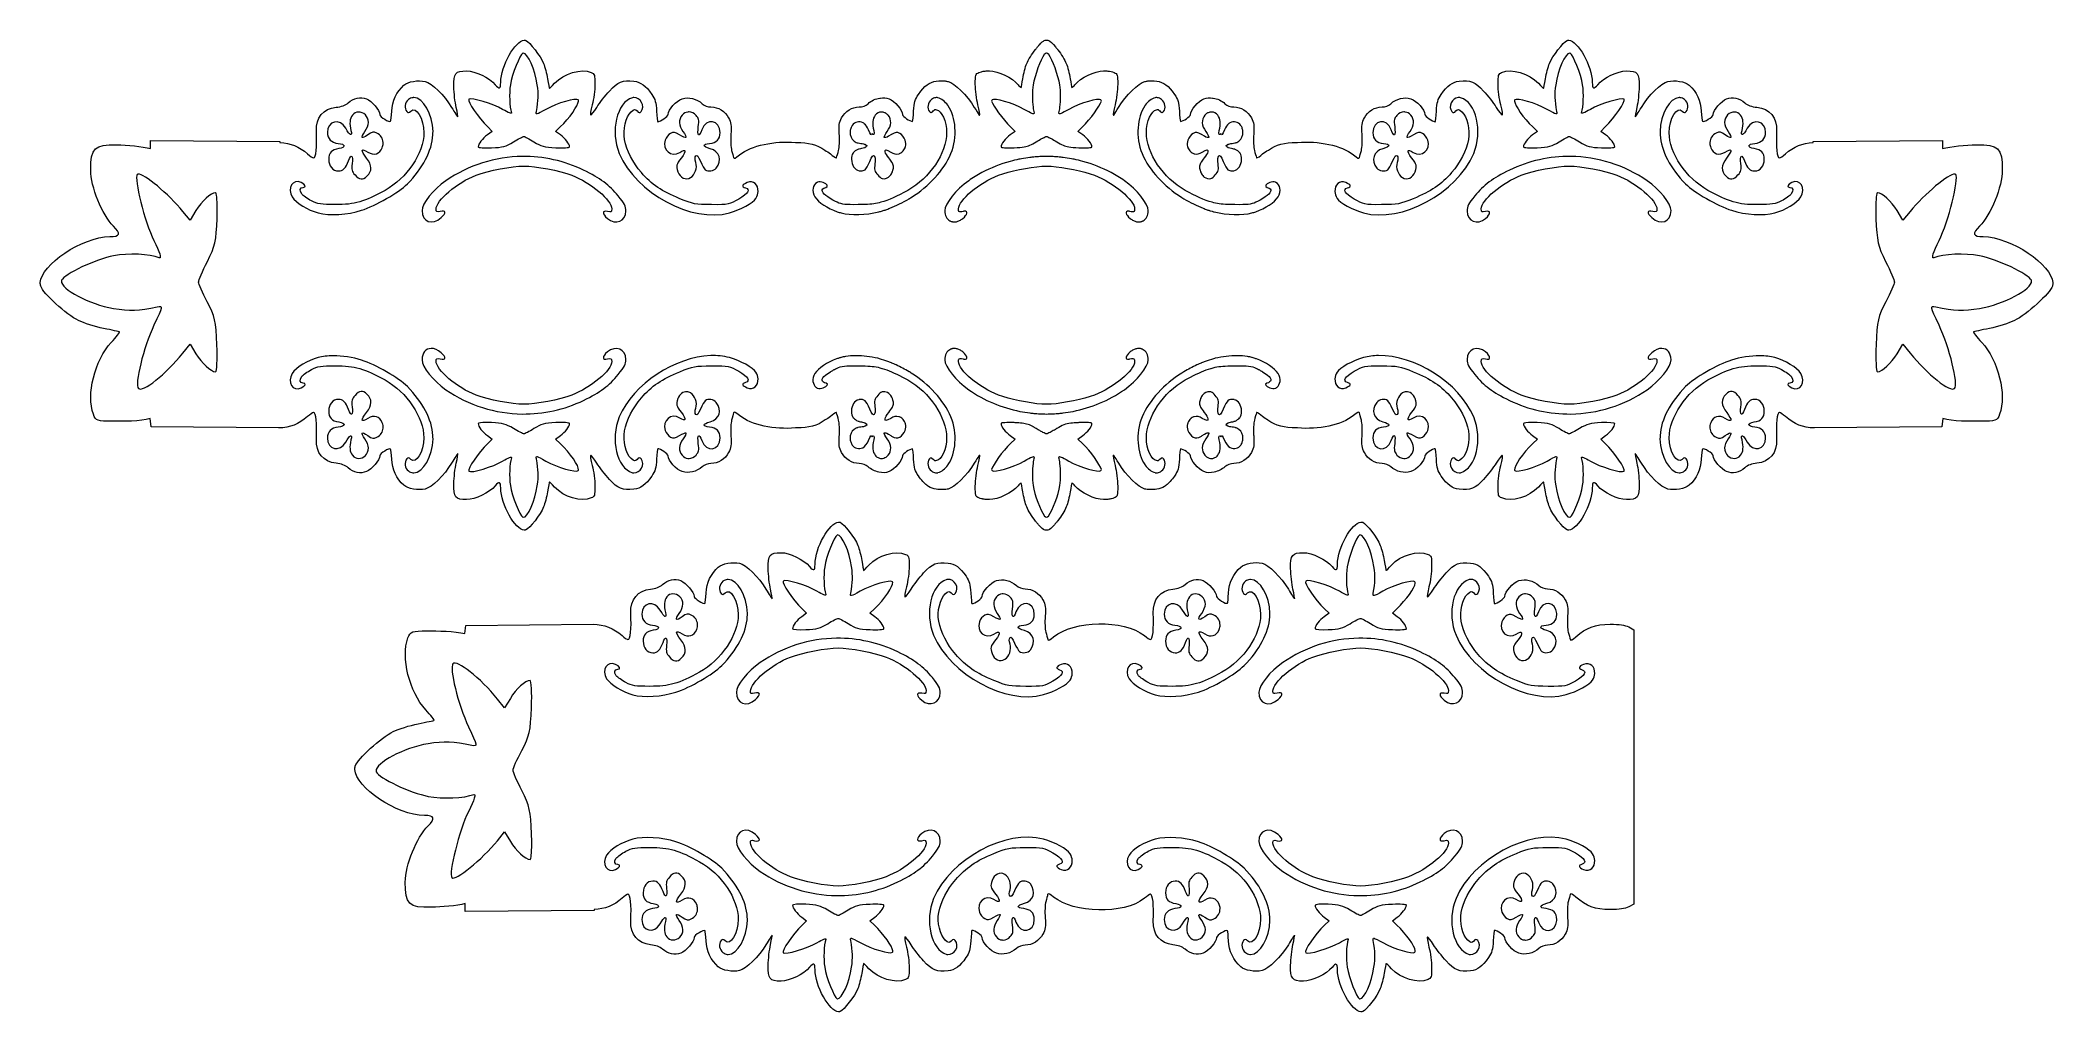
# Model space of a CAD drawing. Header units: centimetres. Extents: x -7.3 to 7.3, y -3.5 to 3.5.
import ezdxf

# ---------------------------------------------------------------- set-up
doc = ezdxf.new("R2010")
doc.units = ezdxf.units.CM
doc.header["$MEASUREMENT"] = 0
doc.layers.add('Layer 1', color=7, linetype='Continuous')

msp = doc.modelspace()

# ---------------------------------------------------------------- linework, layer by layer
at = {"layer": 'Layer 1', "color": 66, "lineweight": 13}
for points, knots in [([(-3.76686, 3.50706), (-3.83188, 3.50412), (-3.93607, 3.32292), (-3.93607, 3.20189), (-3.93607, 3.20189), (-3.93607, 3.15683), (-3.9478, 3.15221), (-3.97575, 3.18614), (-3.97575, 3.18614), (-4.01675, 3.23591), (-4.11993, 3.28592), (-4.18172, 3.28592), (-4.18172, 3.28592), (-4.26335, 3.28592), (-4.27566, 3.26959), (-4.27391, 3.17097), (-4.27391, 3.17097), (-4.27312, 3.12649), (-4.26543, 3.05965), (-4.25699, 3.02218), (-4.25699, 3.02218), (-4.24855, 2.98471), (-4.24342, 2.9545), (-4.24532, 2.9545), (-4.24532, 2.9545), (-4.24722, 2.9545), (-4.26767, 2.98516), (-4.29025, 3.02277), (-4.29025, 3.02277), (-4.34264, 3.11004), (-4.43368, 3.19936), (-4.47988, 3.20949), (-4.47988, 3.20949), (-4.53238, 3.221), (-4.60358, 3.20893), (-4.63392, 3.18265), (-4.63392, 3.18265), (-4.68663, 3.13699), (-4.71914, 3.06694), (-4.72203, 2.99477), (-4.72203, 2.99477), (-4.7235, 2.95806), (-4.72757, 2.92607), (-4.7302, 2.923), (-4.7302, 2.923), (-4.73991, 2.91165), (-4.80839, 2.95409), (-4.80839, 2.97143), (-4.80839, 2.97143), (-4.80839, 3.00103), (-4.86715, 3.07016), (-4.90467, 3.08463), (-4.90467, 3.08463), (-4.94767, 3.10121), (-4.99627, 3.09071), (-5.03654, 3.05546), (-5.03654, 3.05546), (-5.05657, 3.03792), (-5.08629, 3.02696), (-5.12348, 3.02337), (-5.12348, 3.02337), (-5.21494, 3.01454), (-5.27011, 2.94772), (-5.26585, 2.85124), (-5.26585, 2.85124), (-5.26067, 2.73374), (-5.26834, 2.6581), (-5.28627, 2.6581), (-5.28627, 2.6581), (-5.29159, 2.6581), (-5.31139, 2.67118), (-5.32945, 2.68727), (-5.32945, 2.68727), (-5.38905, 2.74038), (-5.45192, 2.76534), (-5.52959, 2.76838), (-5.52959, 2.76838), (-5.52959, 2.76838), (-5.52959, 2.77655), (-5.52959, 2.77655), (-5.52959, 2.77655), (-5.52959, 2.77655), (-6.46142, 2.78355), (-6.46142, 2.78355), (-6.46142, 2.78355), (-6.46142, 2.78355), (-6.46084, 2.7252), (-6.46084, 2.7252), (-6.46084, 2.7252), (-6.52233, 2.74176), (-6.63175, 2.75107), (-6.70474, 2.75262), (-6.70474, 2.75262), (-6.86658, 2.75606), (-6.89321, 2.73007), (-6.89321, 2.56999), (-6.89321, 2.56999), (-6.89321, 2.4488), (-6.81094, 2.24604), (-6.72925, 2.16563), (-6.72925, 2.16563), (-6.67357, 2.11083), (-6.68157, 2.08919), (-6.75551, 2.08919), (-6.75551, 2.08919), (-6.95414, 2.08919), (-7.25191, 1.88472), (-7.25673, 1.75718), (-7.25673, 1.75718), (-7.25705, 1.74868), (-7.25621, 1.74041), (-7.25381, 1.73267), (-7.25381, 1.73267), (-7.23747, 1.68002), (-7.06863, 1.52618), (-6.98074, 1.48352), (-6.98074, 1.48352), (-6.94265, 1.46503), (-6.8617, 1.4394), (-6.80044, 1.42692), (-6.80044, 1.42692), (-6.73918, 1.41443), (-6.68714, 1.40345), (-6.68433, 1.40183), (-6.68433, 1.40183), (-6.68152, 1.40021), (-6.70882, 1.36585), (-6.7456, 1.32598), (-6.7456, 1.32598), (-6.86398, 1.1976), (-6.92592, 0.94701), (-6.87397, 0.80726), (-6.87397, 0.80726), (-6.85638, 0.75995), (-6.84649, 0.75625), (-6.73335, 0.7565), (-6.73335, 0.7565), (-6.66624, 0.75658), (-6.5312, 0.75496), (-6.46436, 0.77576), (-6.46436, 0.77576), (-6.46436, 0.77576), (-6.45736, 0.71624), (-6.45736, 0.71624), (-6.45736, 0.71624), (-6.45736, 0.71624), (-5.53836, 0.70807), (-5.53836, 0.70807), (-5.53836, 0.70807), (-5.45637, 0.70937), (-5.39143, 0.73513), (-5.32947, 0.79034), (-5.32947, 0.79034), (-5.31141, 0.80644), (-5.29161, 0.81893), (-5.28629, 0.81893), (-5.28629, 0.81893), (-5.26835, 0.81893), (-5.26069, 0.74387), (-5.26587, 0.62638), (-5.26587, 0.62638), (-5.27012, 0.5299), (-5.21496, 0.46249), (-5.1235, 0.45367), (-5.1235, 0.45367), (-5.08631, 0.45008), (-5.05659, 0.43911), (-5.03656, 0.42158), (-5.03656, 0.42158), (-4.9963, 0.38633), (-4.94769, 0.37641), (-4.90469, 0.39299), (-4.90469, 0.39299), (-4.86717, 0.40746), (-4.80841, 0.47717), (-4.80841, 0.50677), (-4.80841, 0.50677), (-4.80841, 0.52411), (-4.73994, 0.56655), (-4.73022, 0.5552), (-4.73022, 0.5552), (-4.72759, 0.55213), (-4.72352, 0.51897), (-4.72205, 0.48226), (-4.72205, 0.48226), (-4.71917, 0.41009), (-4.68724, 0.34063), (-4.63453, 0.29496), (-4.63453, 0.29496), (-4.60419, 0.26869), (-4.5324, 0.25603), (-4.47991, 0.26754), (-4.47991, 0.26754), (-4.4337, 0.27767), (-4.34266, 0.36758), (-4.29028, 0.45484), (-4.29028, 0.45484), (-4.2677, 0.49245), (-4.24725, 0.52311), (-4.24535, 0.52311), (-4.24535, 0.52311), (-4.24344, 0.52311), (-4.24858, 0.49231), (-4.25702, 0.45484), (-4.25702, 0.45484), (-4.26546, 0.41737), (-4.27315, 0.35053), (-4.27394, 0.30605), (-4.27394, 0.30605), (-4.27569, 0.20744), (-4.26337, 0.1911), (-4.18175, 0.1911), (-4.18175, 0.1911), (-4.11995, 0.1911), (-4.01678, 0.2411), (-3.97578, 0.29088), (-3.97578, 0.29088), (-3.94783, 0.32481), (-3.9361, 0.32076), (-3.9361, 0.27571), (-3.9361, 0.27571), (-3.9361, 0.15468), (-3.83191, -0.0271), (-3.76689, -0.03004), (-3.76689, -0.03004), (-3.76255, -0.03025), (-3.75858, -0.02975), (-3.75464, -0.02829), (-3.75464, -0.02829), (-3.7278, -0.01834), (-3.64861, 0.08446), (-3.62686, 0.13801), (-3.62686, 0.13801), (-3.61743, 0.16122), (-3.60522, 0.21038), (-3.59885, 0.24771), (-3.59885, 0.24771), (-3.59248, 0.28504), (-3.58625, 0.31718), (-3.58543, 0.3189), (-3.58543, 0.3189), (-3.58461, 0.32061), (-3.56783, 0.30338), (-3.5475, 0.28097), (-3.5475, 0.28097), (-3.48204, 0.20883), (-3.35386, 0.17171), (-3.28259, 0.20337), (-3.28259, 0.20337), (-3.25847, 0.21409), (-3.2568, 0.21962), (-3.25692, 0.28856), (-3.25692, 0.28856), (-3.25697, 0.32945), (-3.26557, 0.3972), (-3.27618, 0.43793), (-3.27618, 0.43793), (-3.28679, 0.47866), (-3.29186, 0.51087), (-3.28727, 0.51087), (-3.28727, 0.51087), (-3.28268, 0.51087), (-3.26253, 0.48606), (-3.24292, 0.45485), (-3.24292, 0.45485), (-3.22331, 0.42364), (-3.18279, 0.37048), (-3.15248, 0.33699), (-3.15248, 0.33699), (-3.09225, 0.27043), (-3.05501, 0.25543), (-2.97627, 0.2658), (-2.97627, 0.2658), (-2.92463, 0.2726), (-2.89174, 0.29652), (-2.84673, 0.36149), (-2.84673, 0.36149), (-2.82144, 0.39799), (-2.81576, 0.4189), (-2.8123, 0.48227), (-2.8123, 0.48227), (-2.81001, 0.52439), (-2.80645, 0.55871), (-2.80413, 0.55871), (-2.80413, 0.55871), (-2.78395, 0.55871), (-2.72944, 0.52094), (-2.72944, 0.50678), (-2.72944, 0.50678), (-2.72944, 0.47391), (-2.66851, 0.40596), (-2.62733, 0.393), (-2.62733, 0.393), (-2.58058, 0.37829), (-2.52258, 0.3924), (-2.48321, 0.42859), (-2.48321, 0.42859), (-2.46804, 0.44253), (-2.44166, 0.45193), (-2.41961, 0.45193), (-2.41961, 0.45193), (-2.36717, 0.45193), (-2.31798, 0.48295), (-2.29241, 0.53128), (-2.29241, 0.53128), (-2.27401, 0.56606), (-2.27097, 0.58453), (-2.27549, 0.65031), (-2.27549, 0.65031), (-2.27843, 0.69311), (-2.27632, 0.74445), (-2.27082, 0.76467), (-2.27082, 0.76467), (-2.26533, 0.78489), (-2.25964, 0.80809), (-2.2574, 0.8166), (-2.2574, 0.8166), (-2.25454, 0.82744), (-2.24153, 0.82207), (-2.21481, 0.79793), (-2.21481, 0.79793), (-2.12727, 0.72789), (-1.96098, 0.69596), (-1.80987, 0.70807), (-1.80987, 0.70807), (-1.80695, 0.70804), (-1.80472, 0.70807), (-1.8017, 0.70807), (-1.8017, 0.70807), (-1.71467, 0.70788), (-1.65411, 0.72399), (-1.59514, 0.76584), (-1.59514, 0.76584), (-1.58196, 0.77326), (-1.56947, 0.78151), (-1.55838, 0.79035), (-1.55838, 0.79035), (-1.54032, 0.80645), (-1.52169, 0.81894), (-1.51637, 0.81894), (-1.51637, 0.81894), (-1.51561, 0.81894), (-1.51476, 0.81862), (-1.51403, 0.81836), (-1.51403, 0.81836), (-1.51379, 0.81781), (-1.51363, 0.81729), (-1.51345, 0.81661), (-1.51345, 0.81661), (-1.51121, 0.8081), (-1.50436, 0.7849), (-1.49886, 0.76468), (-1.49886, 0.76468), (-1.49749, 0.75963), (-1.49627, 0.75257), (-1.49536, 0.74426), (-1.49536, 0.74426), (-1.49523, 0.74238), (-1.49489, 0.74096), (-1.49478, 0.73901), (-1.49478, 0.73901), (-1.49449, 0.73596), (-1.49442, 0.7324), (-1.4942, 0.72909), (-1.4942, 0.72909), (-1.49388, 0.72161), (-1.49374, 0.71403), (-1.49362, 0.70575), (-1.49362, 0.70575), (-1.49343, 0.69395), (-1.49341, 0.68172), (-1.49362, 0.66841), (-1.49362, 0.66841), (-1.49365, 0.6662), (-1.49357, 0.66366), (-1.49362, 0.66141), (-1.49362, 0.66141), (-1.49381, 0.65775), (-1.49396, 0.65389), (-1.4942, 0.65032), (-1.4942, 0.65032), (-1.49872, 0.58454), (-1.49626, 0.56607), (-1.47786, 0.53129), (-1.47786, 0.53129), (-1.45229, 0.48296), (-1.40252, 0.45194), (-1.35008, 0.45194), (-1.35008, 0.45194), (-1.32803, 0.45194), (-1.30223, 0.44254), (-1.28706, 0.4286), (-1.28706, 0.4286), (-1.26498, 0.40831), (-1.2373, 0.3953), (-1.20887, 0.39009), (-1.20887, 0.39009), (-1.18418, 0.38308), (-1.15867, 0.38379), (-1.13477, 0.39301), (-1.13477, 0.39301), (-1.09725, 0.40748), (-1.03791, 0.4772), (-1.03791, 0.50679), (-1.03791, 0.50679), (-1.03791, 0.52214), (-0.98453, 0.557), (-0.96556, 0.55697), (-0.96556, 0.55697), (-0.96331, 0.55244), (-0.9601, 0.52131), (-0.95797, 0.48228), (-0.95797, 0.48228), (-0.95452, 0.41891), (-0.94825, 0.398), (-0.92296, 0.3615), (-0.92296, 0.3615), (-0.90162, 0.3307), (-0.88306, 0.30922), (-0.86403, 0.2944), (-0.86403, 0.2944), (-0.85975, 0.29107), (-0.85557, 0.28833), (-0.85119, 0.28565), (-0.85119, 0.28565), (-0.83399, 0.27509), (-0.81624, 0.26866), (-0.79459, 0.26581), (-0.79459, 0.26581), (-0.78721, 0.26484), (-0.78029, 0.26457), (-0.77358, 0.26406), (-0.77358, 0.26406), (-0.77134, 0.2639), (-0.76875, 0.26359), (-0.76658, 0.26348), (-0.76658, 0.26348), (-0.76523, 0.2634), (-0.76384, 0.26353), (-0.7625, 0.26348), (-0.7625, 0.26348), (-0.75566, 0.26319), (-0.74881, 0.26319), (-0.74208, 0.26348), (-0.74208, 0.26348), (-0.73076, 0.26397), (-0.71969, 0.26531), (-0.7094, 0.26756), (-0.7094, 0.26756), (-0.66319, 0.27769), (-0.57274, 0.3676), (-0.52035, 0.45486), (-0.52035, 0.45486), (-0.50678, 0.47746), (-0.49432, 0.49674), (-0.48592, 0.50912), (-0.48592, 0.50912), (-0.48576, 0.50936), (-0.4855, 0.50947), (-0.48534, 0.5097), (-0.48534, 0.5097), (-0.48432, 0.51044), (-0.48358, 0.51087), (-0.483, 0.51087), (-0.483, 0.51087), (-0.47841, 0.51087), (-0.48406, 0.47866), (-0.49467, 0.43793), (-0.49467, 0.43793), (-0.50527, 0.3972), (-0.5133, 0.32945), (-0.51334, 0.28856), (-0.51334, 0.28856), (-0.51345, 0.21962), (-0.5112, 0.21408), (-0.48708, 0.20337), (-0.48708, 0.20337), (-0.48161, 0.20094), (-0.47565, 0.19917), (-0.46958, 0.19753), (-0.46958, 0.19753), (-0.46747, 0.19696), (-0.46534, 0.19625), (-0.46316, 0.19578), (-0.46316, 0.19578), (-0.46235, 0.19557), (-0.46166, 0.1954), (-0.46082, 0.1952), (-0.46082, 0.1952), (-0.45984, 0.19501), (-0.4589, 0.19479), (-0.4579, 0.19462), (-0.4579, 0.19462), (-0.45325, 0.19362), (-0.44772, 0.19283), (-0.44215, 0.19228), (-0.44215, 0.19228), (-0.43707, 0.19179), (-0.43114, 0.19189), (-0.42523, 0.1917), (-0.42523, 0.1917), (-0.42057, 0.19154), (-0.41644, 0.19112), (-0.41123, 0.19112), (-0.41123, 0.19112), (-0.34943, 0.19112), (-0.24568, 0.24112), (-0.20467, 0.2909), (-0.20467, 0.2909), (-0.19566, 0.30184), (-0.18876, 0.30838), (-0.18308, 0.31132), (-0.18308, 0.31132), (-0.18145, 0.30428), (-0.1771, 0.28109), (-0.17141, 0.24772), (-0.17141, 0.24772), (-0.16505, 0.21039), (-0.15224, 0.16123), (-0.14282, 0.13802), (-0.14282, 0.13802), (-0.13165, 0.11052), (-0.10502, 0.07019), (-0.07864, 0.03591), (-0.07864, 0.03591), (-0.074, 0.02945), (-0.06935, 0.02353), (-0.06464, 0.01782), (-0.06464, 0.01782), (-0.05984, 0.01203), (-0.05518, 0.00707), (-0.05064, 0.00207), (-0.05064, 0.00207), (-0.03639, -0.0136), (-0.02361, -0.02531), (-0.01563, -0.02827), (-0.01563, -0.02827), (-0.01168, -0.02973), (-0.00713, -0.03023), (-0.00279, -0.03002), (-0.00279, -0.03002), (-0.00187, -0.02997), (-0.0008, -0.03013), (0.00013, -0.03002), (0.00013, -0.03002), (0.00116, -0.03015), (0.00204, -0.02997), (0.00305, -0.03002), (0.00305, -0.03002), (0.00739, -0.03023), (0.01194, -0.02973), (0.01589, -0.02827), (0.01589, -0.02827), (0.02384, -0.02532), (0.03672, -0.0135), (0.0509, 0.00207), (0.0509, 0.00207), (0.0555, 0.00712), (0.06004, 0.01196), (0.0649, 0.01782), (0.0649, 0.01782), (0.06886, 0.02261), (0.07325, 0.02766), (0.07715, 0.03299), (0.07715, 0.03299), (0.07811, 0.03423), (0.0791, 0.03523), (0.08007, 0.03649), (0.08007, 0.03649), (0.08047, 0.03705), (0.08084, 0.03768), (0.08124, 0.03824), (0.08124, 0.03824), (0.1069, 0.07192), (0.13221, 0.11124), (0.14309, 0.13802), (0.14309, 0.13802), (0.15252, 0.16123), (0.16532, 0.21039), (0.17168, 0.24772), (0.17168, 0.24772), (0.17737, 0.28109), (0.18172, 0.30428), (0.18335, 0.31132), (0.18335, 0.31132), (0.18903, 0.30837), (0.19593, 0.30184), (0.20494, 0.2909), (0.20494, 0.2909), (0.24594, 0.24112), (0.3497, 0.19112), (0.4115, 0.19112), (0.4115, 0.19112), (0.41671, 0.19112), (0.42084, 0.19155), (0.4255, 0.1917), (0.4255, 0.1917), (0.43141, 0.19189), (0.43734, 0.19178), (0.44242, 0.19228), (0.44242, 0.19228), (0.45296, 0.19331), (0.46248, 0.19473), (0.46984, 0.19753), (0.46984, 0.19753), (0.47596, 0.19917), (0.48184, 0.20092), (0.48734, 0.20336), (0.48734, 0.20336), (0.51146, 0.21407), (0.51371, 0.2196), (0.5136, 0.28855), (0.5136, 0.28855), (0.51355, 0.32944), (0.50553, 0.39719), (0.49493, 0.43792), (0.49493, 0.43792), (0.48433, 0.47865), (0.47867, 0.51086), (0.48326, 0.51086), (0.48326, 0.51086), (0.48383, 0.51086), (0.48457, 0.51043), (0.4856, 0.50969), (0.4856, 0.50969), (0.48579, 0.50956), (0.48599, 0.50926), (0.48618, 0.50911), (0.48618, 0.50911), (0.49458, 0.49672), (0.50704, 0.47745), (0.52061, 0.45485), (0.52061, 0.45485), (0.573, 0.36759), (0.66345, 0.27768), (0.70966, 0.26755), (0.70966, 0.26755), (0.71995, 0.2653), (0.73102, 0.26396), (0.74234, 0.26347), (0.74234, 0.26347), (0.74908, 0.26318), (0.75592, 0.26318), (0.76276, 0.26347), (0.76276, 0.26347), (0.76643, 0.26363), (0.77019, 0.26374), (0.77385, 0.26405), (0.77385, 0.26405), (0.78056, 0.26456), (0.78747, 0.26483), (0.79486, 0.2658), (0.79486, 0.2658), (0.81651, 0.26865), (0.83426, 0.27507), (0.85146, 0.28564), (0.85146, 0.28564), (0.85583, 0.28832), (0.86002, 0.29106), (0.8643, 0.29439), (0.8643, 0.29439), (0.88333, 0.30921), (0.9019, 0.33069), (0.92323, 0.36149), (0.92323, 0.36149), (0.94852, 0.39799), (0.95479, 0.4189), (0.95824, 0.48227), (0.95824, 0.48227), (0.96036, 0.5212), (0.96357, 0.5523), (0.96583, 0.55696), (0.96583, 0.55696), (0.98481, 0.55699), (1.03818, 0.52213), (1.03818, 0.50678), (1.03818, 0.50678), (1.03818, 0.47719), (1.09752, 0.40747), (1.13504, 0.393), (1.13504, 0.393), (1.15895, 0.38378), (1.18445, 0.38307), (1.20914, 0.39008), (1.20914, 0.39008), (1.23757, 0.39529), (1.26525, 0.4083), (1.28733, 0.42859), (1.28733, 0.42859), (1.3025, 0.44253), (1.32829, 0.45193), (1.35035, 0.45193), (1.35035, 0.45193), (1.40279, 0.45193), (1.45257, 0.48295), (1.47813, 0.53128), (1.47813, 0.53128), (1.49653, 0.56606), (1.49899, 0.58453), (1.49447, 0.65031), (1.49447, 0.65031), (1.49407, 0.65613), (1.4941, 0.66237), (1.49389, 0.6684), (1.49389, 0.6684), (1.49368, 0.68171), (1.4937, 0.69394), (1.49389, 0.70574), (1.49389, 0.70574), (1.49402, 0.71402), (1.49416, 0.7216), (1.49447, 0.72908), (1.49447, 0.72908), (1.49468, 0.73431), (1.49532, 0.73943), (1.49564, 0.74425), (1.49564, 0.74425), (1.49655, 0.75257), (1.49777, 0.75962), (1.49914, 0.76467), (1.49914, 0.76467), (1.50463, 0.78489), (1.51149, 0.80809), (1.51373, 0.8166), (1.51373, 0.8166), (1.51392, 0.81728), (1.51406, 0.8178), (1.51431, 0.81835), (1.51431, 0.81835), (1.51503, 0.81862), (1.51589, 0.81893), (1.51665, 0.81893), (1.51665, 0.81893), (1.52197, 0.81893), (1.5406, 0.80643), (1.55866, 0.79034), (1.55866, 0.79034), (1.57019, 0.78115), (1.58338, 0.77291), (1.59717, 0.76525), (1.59717, 0.76525), (1.65573, 0.72406), (1.71556, 0.70787), (1.80197, 0.70807), (1.80197, 0.70807), (1.80499, 0.70807), (1.80722, 0.70804), (1.81014, 0.70807), (1.81014, 0.70807), (1.96125, 0.69596), (2.12754, 0.72789), (2.21508, 0.79793), (2.21508, 0.79793), (2.24181, 0.82208), (2.25482, 0.82744), (2.25767, 0.8166), (2.25767, 0.8166), (2.25991, 0.80809), (2.2656, 0.78489), (2.27109, 0.76467), (2.27109, 0.76467), (2.27658, 0.74445), (2.2787, 0.69311), (2.27576, 0.65031), (2.27576, 0.65031), (2.27124, 0.58453), (2.27428, 0.56606), (2.29268, 0.53128), (2.29268, 0.53128), (2.31825, 0.48295), (2.36744, 0.45193), (2.41988, 0.45193), (2.41988, 0.45193), (2.44193, 0.45193), (2.46831, 0.44253), (2.48348, 0.42859), (2.48348, 0.42859), (2.52285, 0.3924), (2.58085, 0.37829), (2.6276, 0.393), (2.6276, 0.393), (2.66878, 0.40596), (2.72971, 0.47391), (2.72971, 0.50678), (2.72971, 0.50678), (2.72971, 0.52094), (2.78422, 0.55871), (2.8044, 0.55871), (2.8044, 0.55871), (2.80672, 0.55871), (2.81027, 0.52439), (2.81257, 0.48227), (2.81257, 0.48227), (2.81602, 0.4189), (2.82171, 0.39799), (2.847, 0.36149), (2.847, 0.36149), (2.892, 0.29652), (2.9249, 0.2726), (2.97654, 0.2658), (2.97654, 0.2658), (3.05528, 0.25543), (3.09252, 0.27043), (3.15275, 0.33699), (3.15275, 0.33699), (3.18307, 0.37049), (3.22358, 0.42365), (3.24319, 0.45485), (3.24319, 0.45485), (3.2628, 0.48606), (3.28294, 0.51087), (3.28754, 0.51087), (3.28754, 0.51087), (3.29213, 0.51087), (3.28706, 0.47867), (3.27645, 0.43793), (3.27645, 0.43793), (3.26585, 0.3972), (3.25724, 0.32945), (3.25719, 0.28856), (3.25719, 0.28856), (3.25708, 0.21962), (3.25874, 0.21409), (3.28286, 0.20337), (3.28286, 0.20337), (3.35412, 0.17171), (3.4823, 0.20884), (3.54776, 0.28097), (3.54776, 0.28097), (3.56809, 0.30337), (3.58486, 0.32061), (3.58569, 0.3189), (3.58569, 0.3189), (3.58651, 0.31718), (3.59274, 0.28504), (3.59911, 0.24771), (3.59911, 0.24771), (3.60547, 0.21038), (3.61769, 0.16123), (3.62712, 0.13801), (3.62712, 0.13801), (3.64887, 0.08446), (3.72806, -0.01833), (3.7549, -0.02828), (3.7549, -0.02828), (3.75885, -0.02974), (3.76282, -0.03024), (3.76715, -0.03003), (3.76715, -0.03003), (3.83218, -0.02709), (3.93636, 0.15469), (3.93636, 0.27572), (3.93636, 0.27572), (3.93636, 0.32077), (3.94809, 0.32482), (3.97604, 0.29089), (3.97604, 0.29089), (4.01704, 0.24112), (4.12022, 0.19111), (4.18201, 0.19111), (4.18201, 0.19111), (4.26364, 0.19111), (4.27595, 0.20744), (4.2742, 0.30606), (4.2742, 0.30606), (4.27341, 0.35054), (4.2663, 0.41738), (4.25786, 0.45485), (4.25786, 0.45485), (4.24942, 0.49232), (4.24429, 0.52312), (4.24619, 0.52312), (4.24619, 0.52312), (4.24809, 0.52312), (4.26796, 0.49246), (4.29054, 0.45485), (4.29054, 0.45485), (4.34293, 0.36759), (4.43397, 0.27768), (4.48017, 0.26755), (4.48017, 0.26755), (4.53267, 0.25604), (4.60446, 0.2687), (4.6348, 0.29497), (4.6348, 0.29497), (4.68751, 0.34064), (4.71944, 0.4101), (4.72232, 0.48227), (4.72232, 0.48227), (4.72379, 0.51898), (4.72786, 0.55213), (4.73049, 0.55521), (4.73049, 0.55521), (4.7402, 0.56656), (4.80868, 0.52412), (4.80868, 0.50678), (4.80868, 0.50678), (4.80868, 0.47718), (4.86802, 0.40746), (4.90554, 0.393), (4.90554, 0.393), (4.94854, 0.37642), (4.99656, 0.38634), (5.03683, 0.42159), (5.03683, 0.42159), (5.05686, 0.43913), (5.08658, 0.45009), (5.12377, 0.45368), (5.12377, 0.45368), (5.21523, 0.46251), (5.2704, 0.52991), (5.26614, 0.62639), (5.26614, 0.62639), (5.26096, 0.74389), (5.26863, 0.81894), (5.28656, 0.81894), (5.28656, 0.81894), (5.29188, 0.81894), (5.31168, 0.80644), (5.32974, 0.79035), (5.32974, 0.79035), (5.3917, 0.73513), (5.45664, 0.70938), (5.53863, 0.70808), (5.53863, 0.70808), (5.53863, 0.70808), (6.45763, 0.71625), (6.45763, 0.71625), (6.45763, 0.71625), (6.45763, 0.71625), (6.46463, 0.77577), (6.46463, 0.77577), (6.46463, 0.77577), (6.53147, 0.75498), (6.66651, 0.7566), (6.73362, 0.75651), (6.73362, 0.75651), (6.84676, 0.75627), (6.85665, 0.75997), (6.87424, 0.80727), (6.87424, 0.80727), (6.92619, 0.94703), (6.86425, 1.19761), (6.74587, 1.32599), (6.74587, 1.32599), (6.7091, 1.36587), (6.68179, 1.40023), (6.6846, 1.40184), (6.6846, 1.40184), (6.68742, 1.40346), (6.74004, 1.41444), (6.8013, 1.42693), (6.8013, 1.42693), (6.86256, 1.43941), (6.94292, 1.46504), (6.98101, 1.48353), (6.98101, 1.48353), (7.0689, 1.52619), (7.23833, 1.68003), (7.25467, 1.73268), (7.25467, 1.73268), (7.25708, 1.74042), (7.25732, 1.74869), (7.257, 1.75719), (7.257, 1.75719), (7.25218, 1.88472), (6.95441, 2.0892), (6.75578, 2.0892), (6.75578, 2.0892), (6.68184, 2.0892), (6.67385, 2.11083), (6.72952, 2.16564), (6.72952, 2.16564), (6.81121, 2.24605), (6.89348, 2.4488), (6.89348, 2.57), (6.89348, 2.57), (6.89348, 2.73008), (6.86685, 2.75607), (6.70501, 2.75263), (6.70501, 2.75263), (6.63202, 2.75108), (6.5226, 2.74176), (6.46111, 2.72521), (6.46111, 2.72521), (6.46111, 2.72521), (6.46169, 2.78356), (6.46169, 2.78356), (6.46169, 2.78356), (6.46169, 2.78356), (5.52986, 2.77656), (5.52986, 2.77656), (5.52986, 2.77656), (5.52986, 2.77656), (5.52986, 2.76839), (5.52986, 2.76839), (5.52986, 2.76839), (5.4522, 2.76535), (5.38932, 2.7404), (5.32972, 2.68729), (5.32972, 2.68729), (5.31166, 2.67119), (5.29186, 2.65812), (5.28654, 2.65812), (5.28654, 2.65812), (5.2686, 2.65812), (5.26094, 2.73376), (5.26612, 2.85126), (5.26612, 2.85126), (5.27037, 2.94774), (5.21521, 3.01456), (5.12375, 3.02339), (5.12375, 3.02339), (5.08656, 3.02698), (5.05684, 3.03795), (5.03681, 3.05548), (5.03681, 3.05548), (4.99655, 3.09073), (4.94852, 3.10123), (4.90552, 3.08465), (4.90552, 3.08465), (4.868, 3.07018), (4.80866, 3.00105), (4.80866, 2.97145), (4.80866, 2.97145), (4.80866, 2.95411), (4.74019, 2.91167), (4.73047, 2.92302), (4.73047, 2.92302), (4.72784, 2.92609), (4.72377, 2.95808), (4.7223, 2.99479), (4.7223, 2.99479), (4.71942, 3.06696), (4.68749, 3.13701), (4.63478, 3.18267), (4.63478, 3.18267), (4.60444, 3.20895), (4.53265, 3.22102), (4.48015, 3.20951), (4.48015, 3.20951), (4.43394, 3.19938), (4.3429, 3.11006), (4.29052, 3.02279), (4.29052, 3.02279), (4.26794, 2.98518), (4.24808, 2.95452), (4.24617, 2.95452), (4.24617, 2.95452), (4.24426, 2.95452), (4.2494, 2.98473), (4.25784, 3.0222), (4.25784, 3.0222), (4.26628, 3.05967), (4.27339, 3.12651), (4.27418, 3.17099), (4.27418, 3.17099), (4.27593, 3.2696), (4.26361, 3.28594), (4.18199, 3.28594), (4.18199, 3.28594), (4.12019, 3.28594), (4.01702, 3.23593), (3.97602, 3.18616), (3.97602, 3.18616), (3.94807, 3.15223), (3.93634, 3.15686), (3.93634, 3.20191), (3.93634, 3.20191), (3.93634, 3.32294), (3.83215, 3.50414), (3.76713, 3.50708), (3.76713, 3.50708), (3.76279, 3.50732), (3.75882, 3.50681), (3.75488, 3.50533), (3.75488, 3.50533), (3.72804, 3.49537), (3.64885, 3.39258), (3.6271, 3.33904), (3.6271, 3.33904), (3.61767, 3.31583), (3.60546, 3.26667), (3.59909, 3.22934), (3.59909, 3.22934), (3.59272, 3.19201), (3.58649, 3.15987), (3.58567, 3.15815), (3.58567, 3.15815), (3.58484, 3.15643), (3.56807, 3.17367), (3.54774, 3.19608), (3.54774, 3.19608), (3.48228, 3.26821), (3.3541, 3.30592), (3.28284, 3.27427), (3.28284, 3.27427), (3.25872, 3.26356), (3.25706, 3.25744), (3.25717, 3.1885), (3.25717, 3.1885), (3.2572, 3.14761), (3.26582, 3.08103), (3.27643, 3.04029), (3.27643, 3.04029), (3.28703, 2.99956), (3.29211, 2.96619), (3.28752, 2.96619), (3.28752, 2.96619), (3.28293, 2.96619), (3.26278, 2.99158), (3.24317, 3.02279), (3.24317, 3.02279), (3.22356, 3.054), (3.18304, 3.10657), (3.15273, 3.14007), (3.15273, 3.14007), (3.0925, 3.20663), (3.05526, 3.22221), (2.97652, 3.21184), (2.97652, 3.21184), (2.92488, 3.20504), (2.89199, 3.18111), (2.84698, 3.11615), (2.84698, 3.11615), (2.8217, 3.07965), (2.81601, 3.05874), (2.81255, 2.99537), (2.81255, 2.99537), (2.81025, 2.95325), (2.8067, 2.91893), (2.80438, 2.91893), (2.80438, 2.91893), (2.7842, 2.91893), (2.72969, 2.95729), (2.72969, 2.97144), (2.72969, 2.97144), (2.72969, 3.00431), (2.66876, 3.07168), (2.62758, 3.08464), (2.62758, 3.08464), (2.58083, 3.09935), (2.52283, 3.08521), (2.48346, 3.04905), (2.48346, 3.04905), (2.46829, 3.03511), (2.44191, 3.02571), (2.41986, 3.02571), (2.41986, 3.02571), (2.36742, 3.02571), (2.31823, 2.99469), (2.29266, 2.94636), (2.29266, 2.94636), (2.27426, 2.91158), (2.27122, 2.89311), (2.27574, 2.82733), (2.27574, 2.82733), (2.27868, 2.78453), (2.27657, 2.7326), (2.27107, 2.71238), (2.27107, 2.71238), (2.26558, 2.69216), (2.25989, 2.66895), (2.25765, 2.66045), (2.25765, 2.66045), (2.25479, 2.64961), (2.24178, 2.65498), (2.21506, 2.67912), (2.21506, 2.67912), (2.12752, 2.74916), (1.96123, 2.78145), (1.81012, 2.76956), (1.81012, 2.76956), (1.8072, 2.76958), (1.80497, 2.76956), (1.80195, 2.76956), (1.80195, 2.76956), (1.71723, 2.76975), (1.65812, 2.75353), (1.60065, 2.71413), (1.60065, 2.71413), (1.58554, 2.70598), (1.57112, 2.69724), (1.55864, 2.68729), (1.55864, 2.68729), (1.54058, 2.67119), (1.52195, 2.65812), (1.51663, 2.65812), (1.51663, 2.65812), (1.51587, 2.65812), (1.51502, 2.65844), (1.51429, 2.6587), (1.51429, 2.6587), (1.51405, 2.65925), (1.51389, 2.65977), (1.51371, 2.66045), (1.51371, 2.66045), (1.51147, 2.66895), (1.50461, 2.69216), (1.49912, 2.71238), (1.49912, 2.71238), (1.49774, 2.71744), (1.49653, 2.72441), (1.49562, 2.7328), (1.49562, 2.7328), (1.49546, 2.73434), (1.49519, 2.73642), (1.49504, 2.73805), (1.49504, 2.73805), (1.49488, 2.74108), (1.49459, 2.74479), (1.49446, 2.74797), (1.49446, 2.74797), (1.49414, 2.75545), (1.494, 2.76303), (1.49388, 2.77131), (1.49388, 2.77131), (1.49369, 2.78311), (1.49367, 2.79593), (1.49388, 2.80924), (1.49388, 2.80924), (1.49399, 2.81497), (1.49429, 2.82133), (1.49446, 2.82733), (1.49446, 2.82733), (1.49898, 2.89311), (1.49652, 2.91158), (1.47812, 2.94636), (1.47812, 2.94636), (1.45255, 2.99469), (1.40278, 3.02571), (1.35034, 3.02571), (1.35034, 3.02571), (1.32829, 3.02571), (1.30249, 3.03511), (1.28732, 3.04905), (1.28732, 3.04905), (1.26331, 3.0711), (1.23253, 3.08519), (1.20155, 3.08931), (1.20155, 3.08931), (1.20077, 3.0895), (1.2, 3.08973), (1.19921, 3.08989), (1.19921, 3.08989), (1.19881, 3.08994), (1.19844, 3.08984), (1.19804, 3.08989), (1.19804, 3.08989), (1.17686, 3.09404), (1.15541, 3.0925), (1.13502, 3.08464), (1.13502, 3.08464), (1.0975, 3.07017), (1.03816, 3.00104), (1.03816, 2.97144), (1.03816, 2.97144), (1.03816, 2.95608), (0.98477, 2.92121), (0.96581, 2.92126), (0.96581, 2.92126), (0.96357, 2.92671), (0.96031, 2.95706), (0.95822, 2.99536), (0.95822, 2.99536), (0.95477, 3.05873), (0.9485, 3.07964), (0.92321, 3.11614), (0.92321, 3.11614), (0.87821, 3.18111), (0.84648, 3.20503), (0.79484, 3.21183), (0.79484, 3.21183), (0.77049, 3.21504), (0.75014, 3.21551), (0.73182, 3.213), (0.73182, 3.213), (0.72793, 3.21246), (0.72387, 3.21208), (0.72015, 3.21125), (0.72015, 3.21125), (0.71663, 3.2107), (0.71302, 3.21024), (0.70965, 3.2095), (0.70965, 3.2095), (0.66344, 3.19937), (0.57299, 3.11005), (0.5206, 3.02278), (0.5206, 3.02278), (0.50662, 2.99949), (0.49397, 2.97963), (0.48559, 2.96735), (0.48559, 2.96735), (0.48457, 2.96659), (0.48383, 2.96618), (0.48326, 2.96618), (0.48326, 2.96618), (0.47867, 2.96618), (0.48432, 2.99955), (0.49493, 3.04028), (0.49493, 3.04028), (0.50553, 3.08101), (0.51356, 3.1476), (0.5136, 3.18849), (0.5136, 3.18849), (0.51371, 3.25743), (0.51146, 3.26355), (0.48734, 3.27426), (0.48734, 3.27426), (0.47414, 3.28012), (0.45931, 3.28342), (0.44299, 3.28476), (0.44299, 3.28476), (0.4428, 3.28478), (0.44261, 3.28474), (0.44241, 3.28476), (0.44241, 3.28476), (0.43733, 3.28525), (0.4314, 3.28515), (0.42549, 3.28534), (0.42549, 3.28534), (0.42083, 3.2855), (0.4167, 3.28592), (0.41149, 3.28592), (0.41149, 3.28592), (0.34969, 3.28592), (0.24594, 3.23592), (0.20493, 3.18614), (0.20493, 3.18614), (0.19585, 3.17511), (0.18904, 3.16852), (0.18334, 3.16572), (0.18334, 3.16572), (0.18171, 3.17276), (0.17736, 3.19595), (0.17167, 3.22932), (0.17167, 3.22932), (0.16531, 3.26665), (0.1525, 3.31581), (0.14308, 3.33902), (0.14308, 3.33902), (0.1322, 3.3658), (0.10689, 3.40511), (0.08123, 3.4388), (0.08123, 3.4388), (0.07983, 3.44065), (0.07855, 3.44224), (0.07715, 3.44405), (0.07715, 3.44405), (0.07325, 3.44936), (0.06885, 3.45445), (0.0649, 3.45922), (0.0649, 3.45922), (0.04504, 3.48316), (0.02642, 3.50141), (0.01589, 3.50532), (0.01589, 3.50532), (0.01194, 3.50681), (0.00739, 3.50731), (0.00305, 3.50707), (0.00305, 3.50707), (0.00204, 3.50702), (0.00116, 3.5072), (0.00013, 3.50707), (0.00013, 3.50707), (-0.0008, 3.50718), (-0.00187, 3.50702), (-0.00279, 3.50707), (-0.00279, 3.50707), (-0.00712, 3.50731), (-0.01168, 3.5068), (-0.01563, 3.50532), (-0.01563, 3.50532), (-0.02365, 3.50235), (-0.03632, 3.49075), (-0.05064, 3.47498), (-0.05064, 3.47498), (-0.05513, 3.47003), (-0.0599, 3.46494), (-0.06464, 3.45923), (-0.06464, 3.45923), (-0.06935, 3.45354), (-0.07401, 3.44758), (-0.07864, 3.44114), (-0.07864, 3.44114), (-0.10502, 3.40686), (-0.13165, 3.36653), (-0.14282, 3.33903), (-0.14282, 3.33903), (-0.15225, 3.31582), (-0.16505, 3.26666), (-0.17141, 3.22933), (-0.17141, 3.22933), (-0.1771, 3.19596), (-0.18145, 3.17277), (-0.18308, 3.16573), (-0.18308, 3.16573), (-0.18877, 3.16853), (-0.19559, 3.17513), (-0.20467, 3.18615), (-0.20467, 3.18615), (-0.24567, 3.23593), (-0.34943, 3.28593), (-0.41123, 3.28593), (-0.41123, 3.28593), (-0.41644, 3.28593), (-0.42057, 3.2855), (-0.42523, 3.28535), (-0.42523, 3.28535), (-0.43118, 3.28516), (-0.43704, 3.28527), (-0.44215, 3.28477), (-0.44215, 3.28477), (-0.44236, 3.28475), (-0.44253, 3.28479), (-0.44273, 3.28477), (-0.44273, 3.28477), (-0.4523, 3.28398), (-0.46097, 3.28183), (-0.46957, 3.27952), (-0.46957, 3.27952), (-0.47563, 3.27789), (-0.48162, 3.27669), (-0.48707, 3.27427), (-0.48707, 3.27427), (-0.51119, 3.26355), (-0.51343, 3.25744), (-0.51333, 3.1885), (-0.51333, 3.1885), (-0.5133, 3.14761), (-0.50526, 3.08102), (-0.49466, 3.04029), (-0.49466, 3.04029), (-0.48406, 2.99956), (-0.4784, 2.96619), (-0.48299, 2.96619), (-0.48299, 2.96619), (-0.48356, 2.96619), (-0.4843, 2.9666), (-0.48533, 2.96736), (-0.48533, 2.96736), (-0.49371, 2.97964), (-0.50636, 2.9995), (-0.52034, 3.02279), (-0.52034, 3.02279), (-0.57273, 3.11006), (-0.66318, 3.19938), (-0.70939, 3.20951), (-0.70939, 3.20951), (-0.71276, 3.21025), (-0.71638, 3.21072), (-0.71989, 3.21126), (-0.71989, 3.21126), (-0.72307, 3.21197), (-0.72651, 3.21252), (-0.72981, 3.21301), (-0.72981, 3.21301), (-0.73038, 3.21306), (-0.73099, 3.21296), (-0.73156, 3.21301), (-0.73156, 3.21301), (-0.74988, 3.21552), (-0.77022, 3.21505), (-0.79458, 3.21184), (-0.79458, 3.21184), (-0.84622, 3.20504), (-0.87794, 3.18111), (-0.92295, 3.11615), (-0.92295, 3.11615), (-0.94824, 3.07965), (-0.95451, 3.05874), (-0.95796, 2.99537), (-0.95796, 2.99537), (-0.96005, 2.95695), (-0.96331, 2.92657), (-0.96555, 2.92127), (-0.96555, 2.92127), (-0.98451, 2.92122), (-1.0379, 2.95609), (-1.0379, 2.97145), (-1.0379, 2.97145), (-1.0379, 3.00104), (-1.09724, 3.07018), (-1.13476, 3.08465), (-1.13476, 3.08465), (-1.15515, 3.09251), (-1.1766, 3.09405), (-1.19778, 3.0899), (-1.19778, 3.0899), (-1.19816, 3.08982), (-1.19857, 3.08998), (-1.19895, 3.0899), (-1.19895, 3.0899), (-1.19973, 3.08982), (-1.2005, 3.08942), (-1.20129, 3.08932), (-1.20129, 3.08932), (-1.23227, 3.0852), (-1.26306, 3.07111), (-1.28706, 3.04906), (-1.28706, 3.04906), (-1.30223, 3.03512), (-1.32802, 3.02572), (-1.35008, 3.02572), (-1.35008, 3.02572), (-1.40252, 3.02572), (-1.4523, 2.9947), (-1.47786, 2.94637), (-1.47786, 2.94637), (-1.49626, 2.91159), (-1.49872, 2.89312), (-1.4942, 2.82734), (-1.4942, 2.82734), (-1.49396, 2.8239), (-1.49379, 2.82038), (-1.49362, 2.81684), (-1.49362, 2.81684), (-1.49357, 2.81439), (-1.49367, 2.81166), (-1.49362, 2.80925), (-1.49362, 2.80925), (-1.49341, 2.79594), (-1.49343, 2.78312), (-1.49362, 2.77132), (-1.49362, 2.77132), (-1.49375, 2.76304), (-1.49389, 2.75546), (-1.4942, 2.74798), (-1.4942, 2.74798), (-1.49433, 2.7448), (-1.49461, 2.74109), (-1.49478, 2.73806), (-1.49478, 2.73806), (-1.49494, 2.73643), (-1.4952, 2.73435), (-1.49536, 2.73281), (-1.49536, 2.73281), (-1.49627, 2.72442), (-1.49749, 2.71744), (-1.49886, 2.71239), (-1.49886, 2.71239), (-1.50435, 2.69217), (-1.51121, 2.66896), (-1.51345, 2.66046), (-1.51345, 2.66046), (-1.51364, 2.65978), (-1.51378, 2.65926), (-1.51403, 2.65871), (-1.51403, 2.65871), (-1.51475, 2.65844), (-1.5156, 2.65813), (-1.51637, 2.65813), (-1.51637, 2.65813), (-1.52169, 2.65813), (-1.54032, 2.67121), (-1.55838, 2.6873), (-1.55838, 2.6873), (-1.57055, 2.69699), (-1.58456, 2.70558), (-1.59922, 2.71356), (-1.59922, 2.71356), (-1.65698, 2.75343), (-1.71653, 2.76977), (-1.80169, 2.76957), (-1.80169, 2.76957), (-1.80471, 2.76957), (-1.80694, 2.76959), (-1.80986, 2.76957), (-1.80986, 2.76957), (-1.96097, 2.78146), (-2.12726, 2.74917), (-2.2148, 2.67913), (-2.2148, 2.67913), (-2.24153, 2.65498), (-2.25454, 2.64962), (-2.25739, 2.66046), (-2.25739, 2.66046), (-2.25963, 2.66897), (-2.26532, 2.69217), (-2.27081, 2.71239), (-2.27081, 2.71239), (-2.2763, 2.73261), (-2.27842, 2.78453), (-2.27548, 2.82734), (-2.27548, 2.82734), (-2.27096, 2.89312), (-2.274, 2.91159), (-2.2924, 2.94637), (-2.2924, 2.94637), (-2.31797, 2.9947), (-2.36716, 3.02572), (-2.4196, 3.02572), (-2.4196, 3.02572), (-2.44165, 3.02572), (-2.46803, 3.03512), (-2.4832, 3.04906), (-2.4832, 3.04906), (-2.52257, 3.08523), (-2.58057, 3.09936), (-2.62732, 3.08465), (-2.62732, 3.08465), (-2.6685, 3.07169), (-2.72943, 3.00432), (-2.72943, 2.97145), (-2.72943, 2.97145), (-2.72943, 2.95729), (-2.78394, 2.91894), (-2.80412, 2.91894), (-2.80412, 2.91894), (-2.80644, 2.91894), (-2.80999, 2.95326), (-2.81229, 2.99538), (-2.81229, 2.99538), (-2.81574, 3.05875), (-2.82143, 3.07966), (-2.84672, 3.11616), (-2.84672, 3.11616), (-2.89172, 3.18113), (-2.92462, 3.20505), (-2.97626, 3.21185), (-2.97626, 3.21185), (-3.055, 3.22222), (-3.09224, 3.20664), (-3.15247, 3.14008), (-3.15247, 3.14008), (-3.18279, 3.10658), (-3.2233, 3.05401), (-3.24291, 3.0228), (-3.24291, 3.0228), (-3.26252, 2.99159), (-3.28266, 2.9662), (-3.28726, 2.9662), (-3.28726, 2.9662), (-3.29185, 2.9662), (-3.28678, 2.99957), (-3.27617, 3.0403), (-3.27617, 3.0403), (-3.26557, 3.08103), (-3.25695, 3.14762), (-3.25691, 3.18851), (-3.25691, 3.18851), (-3.2568, 3.25745), (-3.25846, 3.26357), (-3.28258, 3.27428), (-3.28258, 3.27428), (-3.35384, 3.30594), (-3.48202, 3.26823), (-3.54749, 3.19609), (-3.54749, 3.19609), (-3.56782, 3.17369), (-3.58459, 3.15645), (-3.58542, 3.15816), (-3.58542, 3.15816), (-3.58624, 3.15988), (-3.59247, 3.19202), (-3.59884, 3.22935), (-3.59884, 3.22935), (-3.6052, 3.26668), (-3.61742, 3.31584), (-3.62685, 3.33905), (-3.62685, 3.33905), (-3.6486, 3.3926), (-3.72779, 3.49539), (-3.75463, 3.50534), (-3.75463, 3.50534), (-3.75858, 3.50683), (-3.76255, 3.50733), (-3.76688, 3.50709), (-3.76688, 3.50709), (-3.76688, 3.50709), (-3.76686, 3.50706), (-3.76686, 3.50706)], [0, 0, 0, 0, 0.00238663, 0.00238663, 0.00238663, 0.00238663, 0.00477327, 0.00477327, 0.00477327, 0.00477327, 0.0071599, 0.0071599, 0.0071599, 0.0071599, 0.00954654, 0.00954654, 0.00954654, 0.00954654, 0.01193317, 0.01193317, 0.01193317, 0.01193317, 0.01431981, 0.01431981, 0.01431981, 0.01431981, 0.01670644, 0.01670644, 0.01670644, 0.01670644, 0.01909308, 0.01909308, 0.01909308, 0.01909308, 0.02147971, 0.02147971, 0.02147971, 0.02147971, 0.02386635, 0.02386635, 0.02386635, 0.02386635, 0.02625298, 0.02625298, 0.02625298, 0.02625298, 0.02863962, 0.02863962, 0.02863962, 0.02863962, 0.03102625, 0.03102625, 0.03102625, 0.03102625, 0.03341289, 0.03341289, 0.03341289, 0.03341289, 0.03579952, 0.03579952, 0.03579952, 0.03579952, 0.03818616, 0.03818616, 0.03818616, 0.03818616, 0.04057279, 0.04057279, 0.04057279, 0.04057279, 0.04295943, 0.04295943, 0.04295943, 0.04295943, 0.04534606, 0.04534606, 0.04534606, 0.04534606, 0.0477327, 0.0477327, 0.0477327, 0.0477327, 0.05011933, 0.05011933, 0.05011933, 0.05011933, 0.05250597, 0.05250597, 0.05250597, 0.05250597, 0.0548926, 0.0548926, 0.0548926, 0.0548926, 0.05727924, 0.05727924, 0.05727924, 0.05727924, 0.05966587, 0.05966587, 0.05966587, 0.05966587, 0.06205251, 0.06205251, 0.06205251, 0.06205251, 0.06443914, 0.06443914, 0.06443914, 0.06443914, 0.06682578, 0.06682578, 0.06682578, 0.06682578, 0.06921241, 0.06921241, 0.06921241, 0.06921241, 0.07159905, 0.07159905, 0.07159905, 0.07159905, 0.07398568, 0.07398568, 0.07398568, 0.07398568, 0.07637232, 0.07637232, 0.07637232, 0.07637232, 0.07875895, 0.07875895, 0.07875895, 0.07875895, 0.08114558, 0.08114558, 0.08114558, 0.08114558, 0.08353222, 0.08353222, 0.08353222, 0.08353222, 0.08591885, 0.08591885, 0.08591885, 0.08591885, 0.08830549, 0.08830549, 0.08830549, 0.08830549, 0.09069212, 0.09069212, 0.09069212, 0.09069212, 0.09307876, 0.09307876, 0.09307876, 0.09307876, 0.09546539, 0.09546539, 0.09546539, 0.09546539, 0.09785203, 0.09785203, 0.09785203, 0.09785203, 0.10023866, 0.10023866, 0.10023866, 0.10023866, 0.1026253, 0.1026253, 0.1026253, 0.1026253, 0.10501193, 0.10501193, 0.10501193, 0.10501193, 0.10739857, 0.10739857, 0.10739857, 0.10739857, 0.1097852, 0.1097852, 0.1097852, 0.1097852, 0.11217184, 0.11217184, 0.11217184, 0.11217184, 0.11455847, 0.11455847, 0.11455847, 0.11455847, 0.11694511, 0.11694511, 0.11694511, 0.11694511, 0.11933174, 0.11933174, 0.11933174, 0.11933174, 0.12171838, 0.12171838, 0.12171838, 0.12171838, 0.12410501, 0.12410501, 0.12410501, 0.12410501, 0.12649165, 0.12649165, 0.12649165, 0.12649165, 0.12887828, 0.12887828, 0.12887828, 0.12887828, 0.13126492, 0.13126492, 0.13126492, 0.13126492, 0.13365155, 0.13365155, 0.13365155, 0.13365155, 0.13603819, 0.13603819, 0.13603819, 0.13603819, 0.13842482, 0.13842482, 0.13842482, 0.13842482, 0.14081146, 0.14081146, 0.14081146, 0.14081146, 0.14319809, 0.14319809, 0.14319809, 0.14319809, 0.14558473, 0.14558473, 0.14558473, 0.14558473, 0.14797136, 0.14797136, 0.14797136, 0.14797136, 0.150358, 0.150358, 0.150358, 0.150358, 0.15274463, 0.15274463, 0.15274463, 0.15274463, 0.15513126, 0.15513126, 0.15513126, 0.15513126, 0.1575179, 0.1575179, 0.1575179, 0.1575179, 0.15990453, 0.15990453, 0.15990453, 0.15990453, 0.16229117, 0.16229117, 0.16229117, 0.16229117, 0.1646778, 0.1646778, 0.1646778, 0.1646778, 0.16706444, 0.16706444, 0.16706444, 0.16706444, 0.16945107, 0.16945107, 0.16945107, 0.16945107, 0.17183771, 0.17183771, 0.17183771, 0.17183771, 0.17422434, 0.17422434, 0.17422434, 0.17422434, 0.17661098, 0.17661098, 0.17661098, 0.17661098, 0.17899761, 0.17899761, 0.17899761, 0.17899761, 0.18138425, 0.18138425, 0.18138425, 0.18138425, 0.18377088, 0.18377088, 0.18377088, 0.18377088, 0.18615752, 0.18615752, 0.18615752, 0.18615752, 0.18854415, 0.18854415, 0.18854415, 0.18854415, 0.19093079, 0.19093079, 0.19093079, 0.19093079, 0.19331742, 0.19331742, 0.19331742, 0.19331742, 0.19570406, 0.19570406, 0.19570406, 0.19570406, 0.19809069, 0.19809069, 0.19809069, 0.19809069, 0.20047733, 0.20047733, 0.20047733, 0.20047733, 0.20286396, 0.20286396, 0.20286396, 0.20286396, 0.2052506, 0.2052506, 0.2052506, 0.2052506, 0.20763723, 0.20763723, 0.20763723, 0.20763723, 0.21002387, 0.21002387, 0.21002387, 0.21002387, 0.2124105, 0.2124105, 0.2124105, 0.2124105, 0.21479714, 0.21479714, 0.21479714, 0.21479714, 0.21718377, 0.21718377, 0.21718377, 0.21718377, 0.21957041, 0.21957041, 0.21957041, 0.21957041, 0.22195704, 0.22195704, 0.22195704, 0.22195704, 0.22434368, 0.22434368, 0.22434368, 0.22434368, 0.22673031, 0.22673031, 0.22673031, 0.22673031, 0.22911695, 0.22911695, 0.22911695, 0.22911695, 0.23150358, 0.23150358, 0.23150358, 0.23150358, 0.23389021, 0.23389021, 0.23389021, 0.23389021, 0.23627685, 0.23627685, 0.23627685, 0.23627685, 0.23866348, 0.23866348, 0.23866348, 0.23866348, 0.24105012, 0.24105012, 0.24105012, 0.24105012, 0.24343675, 0.24343675, 0.24343675, 0.24343675, 0.24582339, 0.24582339, 0.24582339, 0.24582339, 0.24821002, 0.24821002, 0.24821002, 0.24821002, 0.25059666, 0.25059666, 0.25059666, 0.25059666, 0.25298329, 0.25298329, 0.25298329, 0.25298329, 0.25536993, 0.25536993, 0.25536993, 0.25536993, 0.25775656, 0.25775656, 0.25775656, 0.25775656, 0.2601432, 0.2601432, 0.2601432, 0.2601432, 0.26252983, 0.26252983, 0.26252983, 0.26252983, 0.26491647, 0.26491647, 0.26491647, 0.26491647, 0.2673031, 0.2673031, 0.2673031, 0.2673031, 0.26968974, 0.26968974, 0.26968974, 0.26968974, 0.27207637, 0.27207637, 0.27207637, 0.27207637, 0.27446301, 0.27446301, 0.27446301, 0.27446301, 0.27684964, 0.27684964, 0.27684964, 0.27684964, 0.27923628, 0.27923628, 0.27923628, 0.27923628, 0.28162291, 0.28162291, 0.28162291, 0.28162291, 0.28400955, 0.28400955, 0.28400955, 0.28400955, 0.28639618, 0.28639618, 0.28639618, 0.28639618, 0.28878282, 0.28878282, 0.28878282, 0.28878282, 0.29116945, 0.29116945, 0.29116945, 0.29116945, 0.29355609, 0.29355609, 0.29355609, 0.29355609, 0.29594272, 0.29594272, 0.29594272, 0.29594272, 0.29832936, 0.29832936, 0.29832936, 0.29832936, 0.30071599, 0.30071599, 0.30071599, 0.30071599, 0.30310263, 0.30310263, 0.30310263, 0.30310263, 0.30548926, 0.30548926, 0.30548926, 0.30548926, 0.30787589, 0.30787589, 0.30787589, 0.30787589, 0.31026253, 0.31026253, 0.31026253, 0.31026253, 0.31264916, 0.31264916, 0.31264916, 0.31264916, 0.3150358, 0.3150358, 0.3150358, 0.3150358, 0.31742243, 0.31742243, 0.31742243, 0.31742243, 0.31980907, 0.31980907, 0.31980907, 0.31980907, 0.3221957, 0.3221957, 0.3221957, 0.3221957, 0.32458234, 0.32458234, 0.32458234, 0.32458234, 0.32696897, 0.32696897, 0.32696897, 0.32696897, 0.32935561, 0.32935561, 0.32935561, 0.32935561, 0.33174224, 0.33174224, 0.33174224, 0.33174224, 0.33412888, 0.33412888, 0.33412888, 0.33412888, 0.33651551, 0.33651551, 0.33651551, 0.33651551, 0.33890215, 0.33890215, 0.33890215, 0.33890215, 0.34128878, 0.34128878, 0.34128878, 0.34128878, 0.34367542, 0.34367542, 0.34367542, 0.34367542, 0.34606205, 0.34606205, 0.34606205, 0.34606205, 0.34844869, 0.34844869, 0.34844869, 0.34844869, 0.35083532, 0.35083532, 0.35083532, 0.35083532, 0.35322196, 0.35322196, 0.35322196, 0.35322196, 0.35560859, 0.35560859, 0.35560859, 0.35560859, 0.35799523, 0.35799523, 0.35799523, 0.35799523, 0.36038186, 0.36038186, 0.36038186, 0.36038186, 0.3627685, 0.3627685, 0.3627685, 0.3627685, 0.36515513, 0.36515513, 0.36515513, 0.36515513, 0.36754177, 0.36754177, 0.36754177, 0.36754177, 0.3699284, 0.3699284, 0.3699284, 0.3699284, 0.37231504, 0.37231504, 0.37231504, 0.37231504, 0.37470167, 0.37470167, 0.37470167, 0.37470167, 0.37708831, 0.37708831, 0.37708831, 0.37708831, 0.37947494, 0.37947494, 0.37947494, 0.37947494, 0.38186158, 0.38186158, 0.38186158, 0.38186158, 0.38424821, 0.38424821, 0.38424821, 0.38424821, 0.38663484, 0.38663484, 0.38663484, 0.38663484, 0.38902148, 0.38902148, 0.38902148, 0.38902148, 0.39140811, 0.39140811, 0.39140811, 0.39140811, 0.39379475, 0.39379475, 0.39379475, 0.39379475, 0.39618138, 0.39618138, 0.39618138, 0.39618138, 0.39856802, 0.39856802, 0.39856802, 0.39856802, 0.40095465, 0.40095465, 0.40095465, 0.40095465, 0.40334129, 0.40334129, 0.40334129, 0.40334129, 0.40572792, 0.40572792, 0.40572792, 0.40572792, 0.40811456, 0.40811456, 0.40811456, 0.40811456, 0.41050119, 0.41050119, 0.41050119, 0.41050119, 0.41288783, 0.41288783, 0.41288783, 0.41288783, 0.41527446, 0.41527446, 0.41527446, 0.41527446, 0.4176611, 0.4176611, 0.4176611, 0.4176611, 0.42004773, 0.42004773, 0.42004773, 0.42004773, 0.42243437, 0.42243437, 0.42243437, 0.42243437, 0.424821, 0.424821, 0.424821, 0.424821, 0.42720764, 0.42720764, 0.42720764, 0.42720764, 0.42959427, 0.42959427, 0.42959427, 0.42959427, 0.43198091, 0.43198091, 0.43198091, 0.43198091, 0.43436754, 0.43436754, 0.43436754, 0.43436754, 0.43675418, 0.43675418, 0.43675418, 0.43675418, 0.43914081, 0.43914081, 0.43914081, 0.43914081, 0.44152745, 0.44152745, 0.44152745, 0.44152745, 0.44391408, 0.44391408, 0.44391408, 0.44391408, 0.44630072, 0.44630072, 0.44630072, 0.44630072, 0.44868735, 0.44868735, 0.44868735, 0.44868735, 0.45107399, 0.45107399, 0.45107399, 0.45107399, 0.45346062, 0.45346062, 0.45346062, 0.45346062, 0.45584726, 0.45584726, 0.45584726, 0.45584726, 0.45823389, 0.45823389, 0.45823389, 0.45823389, 0.46062053, 0.46062053, 0.46062053, 0.46062053, 0.46300716, 0.46300716, 0.46300716, 0.46300716, 0.46539379, 0.46539379, 0.46539379, 0.46539379, 0.46778043, 0.46778043, 0.46778043, 0.46778043, 0.47016706, 0.47016706, 0.47016706, 0.47016706, 0.4725537, 0.4725537, 0.4725537, 0.4725537, 0.47494033, 0.47494033, 0.47494033, 0.47494033, 0.47732697, 0.47732697, 0.47732697, 0.47732697, 0.4797136, 0.4797136, 0.4797136, 0.4797136, 0.48210024, 0.48210024, 0.48210024, 0.48210024, 0.48448687, 0.48448687, 0.48448687, 0.48448687, 0.48687351, 0.48687351, 0.48687351, 0.48687351, 0.48926014, 0.48926014, 0.48926014, 0.48926014, 0.49164678, 0.49164678, 0.49164678, 0.49164678, 0.49403341, 0.49403341, 0.49403341, 0.49403341, 0.49642005, 0.49642005, 0.49642005, 0.49642005, 0.49880668, 0.49880668, 0.49880668, 0.49880668, 0.50119332, 0.50119332, 0.50119332, 0.50119332, 0.50357995, 0.50357995, 0.50357995, 0.50357995, 0.50596659, 0.50596659, 0.50596659, 0.50596659, 0.50835322, 0.50835322, 0.50835322, 0.50835322, 0.51073986, 0.51073986, 0.51073986, 0.51073986, 0.51312649, 0.51312649, 0.51312649, 0.51312649, 0.51551313, 0.51551313, 0.51551313, 0.51551313, 0.51789976, 0.51789976, 0.51789976, 0.51789976, 0.5202864, 0.5202864, 0.5202864, 0.5202864, 0.52267303, 0.52267303, 0.52267303, 0.52267303, 0.52505967, 0.52505967, 0.52505967, 0.52505967, 0.5274463, 0.5274463, 0.5274463, 0.5274463, 0.52983294, 0.52983294, 0.52983294, 0.52983294, 0.53221957, 0.53221957, 0.53221957, 0.53221957, 0.53460621, 0.53460621, 0.53460621, 0.53460621, 0.53699284, 0.53699284, 0.53699284, 0.53699284, 0.53937947, 0.53937947, 0.53937947, 0.53937947, 0.54176611, 0.54176611, 0.54176611, 0.54176611, 0.54415274, 0.54415274, 0.54415274, 0.54415274, 0.54653938, 0.54653938, 0.54653938, 0.54653938, 0.54892601, 0.54892601, 0.54892601, 0.54892601, 0.55131265, 0.55131265, 0.55131265, 0.55131265, 0.55369928, 0.55369928, 0.55369928, 0.55369928, 0.55608592, 0.55608592, 0.55608592, 0.55608592, 0.55847255, 0.55847255, 0.55847255, 0.55847255, 0.56085919, 0.56085919, 0.56085919, 0.56085919, 0.56324582, 0.56324582, 0.56324582, 0.56324582, 0.56563246, 0.56563246, 0.56563246, 0.56563246, 0.56801909, 0.56801909, 0.56801909, 0.56801909, 0.57040573, 0.57040573, 0.57040573, 0.57040573, 0.57279236, 0.57279236, 0.57279236, 0.57279236, 0.575179, 0.575179, 0.575179, 0.575179, 0.57756563, 0.57756563, 0.57756563, 0.57756563, 0.57995227, 0.57995227, 0.57995227, 0.57995227, 0.5823389, 0.5823389, 0.5823389, 0.5823389, 0.58472554, 0.58472554, 0.58472554, 0.58472554, 0.58711217, 0.58711217, 0.58711217, 0.58711217, 0.58949881, 0.58949881, 0.58949881, 0.58949881, 0.59188544, 0.59188544, 0.59188544, 0.59188544, 0.59427208, 0.59427208, 0.59427208, 0.59427208, 0.59665871, 0.59665871, 0.59665871, 0.59665871, 0.59904535, 0.59904535, 0.59904535, 0.59904535, 0.60143198, 0.60143198, 0.60143198, 0.60143198, 0.60381862, 0.60381862, 0.60381862, 0.60381862, 0.60620525, 0.60620525, 0.60620525, 0.60620525, 0.60859189, 0.60859189, 0.60859189, 0.60859189, 0.61097852, 0.61097852, 0.61097852, 0.61097852, 0.61336516, 0.61336516, 0.61336516, 0.61336516, 0.61575179, 0.61575179, 0.61575179, 0.61575179, 0.61813842, 0.61813842, 0.61813842, 0.61813842, 0.62052506, 0.62052506, 0.62052506, 0.62052506, 0.62291169, 0.62291169, 0.62291169, 0.62291169, 0.62529833, 0.62529833, 0.62529833, 0.62529833, 0.62768496, 0.62768496, 0.62768496, 0.62768496, 0.6300716, 0.6300716, 0.6300716, 0.6300716, 0.63245823, 0.63245823, 0.63245823, 0.63245823, 0.63484487, 0.63484487, 0.63484487, 0.63484487, 0.6372315, 0.6372315, 0.6372315, 0.6372315, 0.63961814, 0.63961814, 0.63961814, 0.63961814, 0.64200477, 0.64200477, 0.64200477, 0.64200477, 0.64439141, 0.64439141, 0.64439141, 0.64439141, 0.64677804, 0.64677804, 0.64677804, 0.64677804, 0.64916468, 0.64916468, 0.64916468, 0.64916468, 0.65155131, 0.65155131, 0.65155131, 0.65155131, 0.65393795, 0.65393795, 0.65393795, 0.65393795, 0.65632458, 0.65632458, 0.65632458, 0.65632458, 0.65871122, 0.65871122, 0.65871122, 0.65871122, 0.66109785, 0.66109785, 0.66109785, 0.66109785, 0.66348449, 0.66348449, 0.66348449, 0.66348449, 0.66587112, 0.66587112, 0.66587112, 0.66587112, 0.66825776, 0.66825776, 0.66825776, 0.66825776, 0.67064439, 0.67064439, 0.67064439, 0.67064439, 0.67303103, 0.67303103, 0.67303103, 0.67303103, 0.67541766, 0.67541766, 0.67541766, 0.67541766, 0.6778043, 0.6778043, 0.6778043, 0.6778043, 0.68019093, 0.68019093, 0.68019093, 0.68019093, 0.68257757, 0.68257757, 0.68257757, 0.68257757, 0.6849642, 0.6849642, 0.6849642, 0.6849642, 0.68735084, 0.68735084, 0.68735084, 0.68735084, 0.68973747, 0.68973747, 0.68973747, 0.68973747, 0.69212411, 0.69212411, 0.69212411, 0.69212411, 0.69451074, 0.69451074, 0.69451074, 0.69451074, 0.69689737, 0.69689737, 0.69689737, 0.69689737, 0.69928401, 0.69928401, 0.69928401, 0.69928401, 0.70167064, 0.70167064, 0.70167064, 0.70167064, 0.70405728, 0.70405728, 0.70405728, 0.70405728, 0.70644391, 0.70644391, 0.70644391, 0.70644391, 0.70883055, 0.70883055, 0.70883055, 0.70883055, 0.71121718, 0.71121718, 0.71121718, 0.71121718, 0.71360382, 0.71360382, 0.71360382, 0.71360382, 0.71599045, 0.71599045, 0.71599045, 0.71599045, 0.71837709, 0.71837709, 0.71837709, 0.71837709, 0.72076372, 0.72076372, 0.72076372, 0.72076372, 0.72315036, 0.72315036, 0.72315036, 0.72315036, 0.72553699, 0.72553699, 0.72553699, 0.72553699, 0.72792363, 0.72792363, 0.72792363, 0.72792363, 0.73031026, 0.73031026, 0.73031026, 0.73031026, 0.7326969, 0.7326969, 0.7326969, 0.7326969, 0.73508353, 0.73508353, 0.73508353, 0.73508353, 0.73747017, 0.73747017, 0.73747017, 0.73747017, 0.7398568, 0.7398568, 0.7398568, 0.7398568, 0.74224344, 0.74224344, 0.74224344, 0.74224344, 0.74463007, 0.74463007, 0.74463007, 0.74463007, 0.74701671, 0.74701671, 0.74701671, 0.74701671, 0.74940334, 0.74940334, 0.74940334, 0.74940334, 0.75178998, 0.75178998, 0.75178998, 0.75178998, 0.75417661, 0.75417661, 0.75417661, 0.75417661, 0.75656325, 0.75656325, 0.75656325, 0.75656325, 0.75894988, 0.75894988, 0.75894988, 0.75894988, 0.76133652, 0.76133652, 0.76133652, 0.76133652, 0.76372315, 0.76372315, 0.76372315, 0.76372315, 0.76610979, 0.76610979, 0.76610979, 0.76610979, 0.76849642, 0.76849642, 0.76849642, 0.76849642, 0.77088305, 0.77088305, 0.77088305, 0.77088305, 0.77326969, 0.77326969, 0.77326969, 0.77326969, 0.77565632, 0.77565632, 0.77565632, 0.77565632, 0.77804296, 0.77804296, 0.77804296, 0.77804296, 0.78042959, 0.78042959, 0.78042959, 0.78042959, 0.78281623, 0.78281623, 0.78281623, 0.78281623, 0.78520286, 0.78520286, 0.78520286, 0.78520286, 0.7875895, 0.7875895, 0.7875895, 0.7875895, 0.78997613, 0.78997613, 0.78997613, 0.78997613, 0.79236277, 0.79236277, 0.79236277, 0.79236277, 0.7947494, 0.7947494, 0.7947494, 0.7947494, 0.79713604, 0.79713604, 0.79713604, 0.79713604, 0.79952267, 0.79952267, 0.79952267, 0.79952267, 0.80190931, 0.80190931, 0.80190931, 0.80190931, 0.80429594, 0.80429594, 0.80429594, 0.80429594, 0.80668258, 0.80668258, 0.80668258, 0.80668258, 0.80906921, 0.80906921, 0.80906921, 0.80906921, 0.81145585, 0.81145585, 0.81145585, 0.81145585, 0.81384248, 0.81384248, 0.81384248, 0.81384248, 0.81622912, 0.81622912, 0.81622912, 0.81622912, 0.81861575, 0.81861575, 0.81861575, 0.81861575, 0.82100239, 0.82100239, 0.82100239, 0.82100239, 0.82338902, 0.82338902, 0.82338902, 0.82338902, 0.82577566, 0.82577566, 0.82577566, 0.82577566, 0.82816229, 0.82816229, 0.82816229, 0.82816229, 0.83054893, 0.83054893, 0.83054893, 0.83054893, 0.83293556, 0.83293556, 0.83293556, 0.83293556, 0.8353222, 0.8353222, 0.8353222, 0.8353222, 0.83770883, 0.83770883, 0.83770883, 0.83770883, 0.84009547, 0.84009547, 0.84009547, 0.84009547, 0.8424821, 0.8424821, 0.8424821, 0.8424821, 0.84486874, 0.84486874, 0.84486874, 0.84486874, 0.84725537, 0.84725537, 0.84725537, 0.84725537, 0.849642, 0.849642, 0.849642, 0.849642, 0.85202864, 0.85202864, 0.85202864, 0.85202864, 0.85441527, 0.85441527, 0.85441527, 0.85441527, 0.85680191, 0.85680191, 0.85680191, 0.85680191, 0.85918854, 0.85918854, 0.85918854, 0.85918854, 0.86157518, 0.86157518, 0.86157518, 0.86157518, 0.86396181, 0.86396181, 0.86396181, 0.86396181, 0.86634845, 0.86634845, 0.86634845, 0.86634845, 0.86873508, 0.86873508, 0.86873508, 0.86873508, 0.87112172, 0.87112172, 0.87112172, 0.87112172, 0.87350835, 0.87350835, 0.87350835, 0.87350835, 0.87589499, 0.87589499, 0.87589499, 0.87589499, 0.87828162, 0.87828162, 0.87828162, 0.87828162, 0.88066826, 0.88066826, 0.88066826, 0.88066826, 0.88305489, 0.88305489, 0.88305489, 0.88305489, 0.88544153, 0.88544153, 0.88544153, 0.88544153, 0.88782816, 0.88782816, 0.88782816, 0.88782816, 0.8902148, 0.8902148, 0.8902148, 0.8902148, 0.89260143, 0.89260143, 0.89260143, 0.89260143, 0.89498807, 0.89498807, 0.89498807, 0.89498807, 0.8973747, 0.8973747, 0.8973747, 0.8973747, 0.89976134, 0.89976134, 0.89976134, 0.89976134, 0.90214797, 0.90214797, 0.90214797, 0.90214797, 0.90453461, 0.90453461, 0.90453461, 0.90453461, 0.90692124, 0.90692124, 0.90692124, 0.90692124, 0.90930788, 0.90930788, 0.90930788, 0.90930788, 0.91169451, 0.91169451, 0.91169451, 0.91169451, 0.91408115, 0.91408115, 0.91408115, 0.91408115, 0.91646778, 0.91646778, 0.91646778, 0.91646778, 0.91885442, 0.91885442, 0.91885442, 0.91885442, 0.92124105, 0.92124105, 0.92124105, 0.92124105, 0.92362768, 0.92362768, 0.92362768, 0.92362768, 0.92601432, 0.92601432, 0.92601432, 0.92601432, 0.92840095, 0.92840095, 0.92840095, 0.92840095, 0.93078759, 0.93078759, 0.93078759, 0.93078759, 0.93317422, 0.93317422, 0.93317422, 0.93317422, 0.93556086, 0.93556086, 0.93556086, 0.93556086, 0.93794749, 0.93794749, 0.93794749, 0.93794749, 0.94033413, 0.94033413, 0.94033413, 0.94033413, 0.94272076, 0.94272076, 0.94272076, 0.94272076, 0.9451074, 0.9451074, 0.9451074, 0.9451074, 0.94749403, 0.94749403, 0.94749403, 0.94749403, 0.94988067, 0.94988067, 0.94988067, 0.94988067, 0.9522673, 0.9522673, 0.9522673, 0.9522673, 0.95465394, 0.95465394, 0.95465394, 0.95465394, 0.95704057, 0.95704057, 0.95704057, 0.95704057, 0.95942721, 0.95942721, 0.95942721, 0.95942721, 0.96181384, 0.96181384, 0.96181384, 0.96181384, 0.96420048, 0.96420048, 0.96420048, 0.96420048, 0.96658711, 0.96658711, 0.96658711, 0.96658711, 0.96897375, 0.96897375, 0.96897375, 0.96897375, 0.97136038, 0.97136038, 0.97136038, 0.97136038, 0.97374702, 0.97374702, 0.97374702, 0.97374702, 0.97613365, 0.97613365, 0.97613365, 0.97613365, 0.97852029, 0.97852029, 0.97852029, 0.97852029, 0.98090692, 0.98090692, 0.98090692, 0.98090692, 0.98329356, 0.98329356, 0.98329356, 0.98329356, 0.98568019, 0.98568019, 0.98568019, 0.98568019, 0.98806683, 0.98806683, 0.98806683, 0.98806683, 0.99045346, 0.99045346, 0.99045346, 0.99045346, 0.9928401, 0.9928401, 0.9928401, 0.9928401, 0.99522673, 0.99522673, 0.99522673, 0.99522673, 1, 1, 1, 1]), ([(-3.77327, 3.4137), (-3.74326, 3.4178), (-3.68687, 3.29194), (-3.67233, 3.18555), (-3.67233, 3.18555), (-3.66258, 3.11424), (-3.66387, 3.07471), (-3.67816, 2.993), (-3.67816, 2.993), (-3.68259, 2.96768), (-3.68048, 2.96839), (-3.61048, 3.00759), (-3.61048, 3.00759), (-3.52838, 3.05357), (-3.39195, 3.0938), (-3.37708, 3.07644), (-3.37708, 3.07644), (-3.37611, 3.0753), (-3.37567, 3.07355), (-3.37533, 3.07177), (-3.37533, 3.07177), (-3.37501, 3.07012), (-3.37512, 3.06867), (-3.37533, 3.06652), (-3.37533, 3.06652), (-3.37848, 3.0341), (-3.4388, 2.94704), (-3.5072, 2.88097), (-3.5072, 2.88097), (-3.5072, 2.88097), (-3.54046, 2.84946), (-3.54046, 2.84946), (-3.54046, 2.84946), (-3.54046, 2.84946), (-3.50545, 2.82379), (-3.50545, 2.82379), (-3.50545, 2.82379), (-3.47066, 2.79867), (-3.43952, 2.75825), (-3.43952, 2.73743), (-3.43952, 2.73743), (-3.43952, 2.73162), (-3.48375, 2.729), (-3.53813, 2.73159), (-3.53813, 2.73159), (-3.62614, 2.73579), (-3.64333, 2.73966), (-3.69684, 2.7736), (-3.69684, 2.7736), (-3.7299, 2.79457), (-3.7626, 2.81211), (-3.76919, 2.81211), (-3.76919, 2.81211), (-3.77578, 2.81211), (-3.80934, 2.79478), (-3.84446, 2.7736), (-3.84446, 2.7736), (-3.90055, 2.73978), (-3.91995, 2.73403), (-4.00317, 2.73042), (-4.00317, 2.73042), (-4.05528, 2.72816), (-4.09886, 2.73173), (-4.09886, 2.73742), (-4.09886, 2.73742), (-4.09886, 2.75802), (-4.06698, 2.79877), (-4.03234, 2.82378), (-4.03234, 2.82378), (-4.03234, 2.82378), (-3.99675, 2.84945), (-3.99675, 2.84945), (-3.99675, 2.84945), (-3.99675, 2.84945), (-4.03001, 2.88096), (-4.03001, 2.88096), (-4.03001, 2.88096), (-4.09924, 2.94857), (-4.17834, 3.06596), (-4.16538, 3.0811), (-4.16538, 3.0811), (-4.15181, 3.09695), (-3.98908, 3.04785), (-3.92265, 3.00816), (-3.92265, 3.00816), (-3.87883, 2.98199), (-3.85492, 2.97344), (-3.85847, 2.98424), (-3.85847, 2.98424), (-3.87252, 3.02703), (-3.87617, 3.12068), (-3.86606, 3.18554), (-3.86606, 3.18554), (-3.8541, 3.2622), (-3.79837, 3.40317), (-3.7762, 3.4131), (-3.7762, 3.4131), (-3.77529, 3.41351), (-3.77425, 3.41368), (-3.77328, 3.41368), (-3.77328, 3.41368), (-3.77328, 3.41368), (-3.77327, 3.4137), (-3.77327, 3.4137)], [0, 0, 0, 0, 0.03703704, 0.03703704, 0.03703704, 0.03703704, 0.07407407, 0.07407407, 0.07407407, 0.07407407, 0.11111111, 0.11111111, 0.11111111, 0.11111111, 0.14814815, 0.14814815, 0.14814815, 0.14814815, 0.18518519, 0.18518519, 0.18518519, 0.18518519, 0.22222222, 0.22222222, 0.22222222, 0.22222222, 0.25925926, 0.25925926, 0.25925926, 0.25925926, 0.2962963, 0.2962963, 0.2962963, 0.2962963, 0.33333333, 0.33333333, 0.33333333, 0.33333333, 0.37037037, 0.37037037, 0.37037037, 0.37037037, 0.40740741, 0.40740741, 0.40740741, 0.40740741, 0.44444444, 0.44444444, 0.44444444, 0.44444444, 0.48148148, 0.48148148, 0.48148148, 0.48148148, 0.51851852, 0.51851852, 0.51851852, 0.51851852, 0.55555556, 0.55555556, 0.55555556, 0.55555556, 0.59259259, 0.59259259, 0.59259259, 0.59259259, 0.62962963, 0.62962963, 0.62962963, 0.62962963, 0.66666667, 0.66666667, 0.66666667, 0.66666667, 0.7037037, 0.7037037, 0.7037037, 0.7037037, 0.74074074, 0.74074074, 0.74074074, 0.74074074, 0.77777778, 0.77777778, 0.77777778, 0.77777778, 0.81481481, 0.81481481, 0.81481481, 0.81481481, 0.85185185, 0.85185185, 0.85185185, 0.85185185, 0.88888889, 0.88888889, 0.88888889, 0.88888889, 0.92592593, 0.92592593, 0.92592593, 0.92592593, 1, 1, 1, 1]), ([(-0.00217, 3.41312), (-0.00135, 3.41341), (-0.00062, 3.41299), (0.00017, 3.41312), (0.00017, 3.41312), (0.00495, 3.41229), (0.0103, 3.4097), (0.01592, 3.40378), (0.01592, 3.40378), (0.04163, 3.36905), (0.08598, 3.25263), (0.09644, 3.18555), (0.09644, 3.18555), (0.10403, 3.1369), (0.10356, 3.07194), (0.09702, 3.02451), (0.09702, 3.02451), (0.09593, 3.01661), (0.09495, 3.00912), (0.09352, 3.00234), (0.09352, 3.00234), (0.09209, 2.99556), (0.09003, 2.9896), (0.08827, 2.98425), (0.08827, 2.98425), (0.08734, 2.9814), (0.08846, 2.97974), (0.09119, 2.97958), (0.09119, 2.97958), (0.09291, 2.97018), (0.10724, 2.9777), (0.16063, 3.00759), (0.16063, 3.00759), (0.24273, 3.05357), (0.378, 3.0938), (0.39286, 3.07644), (0.39286, 3.07644), (0.39442, 3.07461), (0.39569, 3.07168), (0.39578, 3.06827), (0.39578, 3.06827), (0.38593, 3.03294), (0.31855, 2.93889), (0.25924, 2.88097), (0.25924, 2.88097), (0.25924, 2.88097), (0.22715, 2.84946), (0.22715, 2.84946), (0.22715, 2.84946), (0.22715, 2.84946), (0.26216, 2.82379), (0.26216, 2.82379), (0.26216, 2.82379), (0.2968, 2.79878), (0.32809, 2.75803), (0.32809, 2.73743), (0.32809, 2.73743), (0.32809, 2.73471), (0.31826, 2.73231), (0.30242, 2.73101), (0.30242, 2.73101), (0.30123, 2.7309), (0.30018, 2.73109), (0.29892, 2.73101), (0.29892, 2.73101), (0.28124, 2.73007), (0.25808, 2.73037), (0.2324, 2.73159), (0.2324, 2.73159), (0.2016, 2.73306), (0.17994, 2.73409), (0.1618, 2.73684), (0.1618, 2.73684), (0.16143, 2.73689), (0.161, 2.73679), (0.16063, 2.73684), (0.16063, 2.73684), (0.13035, 2.74241), (0.10947, 2.75273), (0.07486, 2.7736), (0.07486, 2.7736), (0.05978, 2.78269), (0.04545, 2.7909), (0.03285, 2.79752), (0.03285, 2.79752), (0.03092, 2.79854), (0.02883, 2.80009), (0.02702, 2.80102), (0.02702, 2.80102), (0.02683, 2.80113), (0.02662, 2.80091), (0.02644, 2.80102), (0.02644, 2.80102), (0.0137, 2.80787), (0.0046, 2.81211), (0.00135, 2.81211), (0.00135, 2.81211), (0.00114, 2.81211), (0.00044, 2.81156), (0.00018, 2.81153), (0.00018, 2.81153), (-0.00009, 2.81156), (-0.00078, 2.81211), (-0.00099, 2.81211), (-0.00099, 2.81211), (-0.00424, 2.81211), (-0.01334, 2.80788), (-0.02608, 2.80102), (-0.02608, 2.80102), (-0.02791, 2.80004), (-0.03055, 2.7986), (-0.0325, 2.79752), (-0.0325, 2.79752), (-0.0451, 2.7909), (-0.05943, 2.78269), (-0.07451, 2.7736), (-0.07451, 2.7736), (-0.10912, 2.75273), (-0.13, 2.74241), (-0.16028, 2.73684), (-0.16028, 2.73684), (-0.16067, 2.73676), (-0.16106, 2.73692), (-0.16145, 2.73684), (-0.16145, 2.73684), (-0.17959, 2.73409), (-0.20125, 2.73306), (-0.23205, 2.73159), (-0.23205, 2.73159), (-0.25773, 2.73037), (-0.28089, 2.73007), (-0.29857, 2.73101), (-0.29857, 2.73101), (-0.29909, 2.73104), (-0.29981, 2.73098), (-0.30032, 2.73101), (-0.30032, 2.73101), (-0.30106, 2.73106), (-0.30136, 2.73096), (-0.30207, 2.73101), (-0.30207, 2.73101), (-0.31791, 2.73231), (-0.32774, 2.73471), (-0.32774, 2.73743), (-0.32774, 2.73743), (-0.32774, 2.75803), (-0.29644, 2.79878), (-0.26181, 2.82379), (-0.26181, 2.82379), (-0.26181, 2.82379), (-0.2268, 2.84946), (-0.2268, 2.84946), (-0.2268, 2.84946), (-0.2268, 2.84946), (-0.25889, 2.88097), (-0.25889, 2.88097), (-0.25889, 2.88097), (-0.31819, 2.93889), (-0.38558, 3.03294), (-0.39543, 3.06827), (-0.39543, 3.06827), (-0.39535, 3.07168), (-0.39407, 3.07461), (-0.39251, 3.07644), (-0.39251, 3.07644), (-0.37765, 3.0938), (-0.24238, 3.05356), (-0.16028, 3.00759), (-0.16028, 3.00759), (-0.1069, 2.9777), (-0.09256, 2.97018), (-0.09084, 2.97958), (-0.09084, 2.97958), (-0.0881, 2.97974), (-0.08699, 2.9814), (-0.08792, 2.98425), (-0.08792, 2.98425), (-0.08968, 2.9896), (-0.09174, 2.99556), (-0.09317, 3.00234), (-0.09317, 3.00234), (-0.0946, 3.00912), (-0.09558, 3.01661), (-0.09667, 3.02451), (-0.09667, 3.02451), (-0.1032, 3.07194), (-0.10367, 3.13691), (-0.09609, 3.18555), (-0.09609, 3.18555), (-0.08563, 3.25263), (-0.04128, 3.36905), (-0.01557, 3.40378), (-0.01557, 3.40378), (-0.01088, 3.40872), (-0.00628, 3.41167), (-0.00215, 3.41312), (-0.00215, 3.41312), (-0.00215, 3.41312), (-0.00217, 3.41312), (-0.00217, 3.41312)], [0, 0, 0, 0, 0.01960784, 0.01960784, 0.01960784, 0.01960784, 0.03921569, 0.03921569, 0.03921569, 0.03921569, 0.05882353, 0.05882353, 0.05882353, 0.05882353, 0.07843137, 0.07843137, 0.07843137, 0.07843137, 0.09803922, 0.09803922, 0.09803922, 0.09803922, 0.11764706, 0.11764706, 0.11764706, 0.11764706, 0.1372549, 0.1372549, 0.1372549, 0.1372549, 0.15686275, 0.15686275, 0.15686275, 0.15686275, 0.17647059, 0.17647059, 0.17647059, 0.17647059, 0.19607843, 0.19607843, 0.19607843, 0.19607843, 0.21568627, 0.21568627, 0.21568627, 0.21568627, 0.23529412, 0.23529412, 0.23529412, 0.23529412, 0.25490196, 0.25490196, 0.25490196, 0.25490196, 0.2745098, 0.2745098, 0.2745098, 0.2745098, 0.29411765, 0.29411765, 0.29411765, 0.29411765, 0.31372549, 0.31372549, 0.31372549, 0.31372549, 0.33333333, 0.33333333, 0.33333333, 0.33333333, 0.35294118, 0.35294118, 0.35294118, 0.35294118, 0.37254902, 0.37254902, 0.37254902, 0.37254902, 0.39215686, 0.39215686, 0.39215686, 0.39215686, 0.41176471, 0.41176471, 0.41176471, 0.41176471, 0.43137255, 0.43137255, 0.43137255, 0.43137255, 0.45098039, 0.45098039, 0.45098039, 0.45098039, 0.47058824, 0.47058824, 0.47058824, 0.47058824, 0.49019608, 0.49019608, 0.49019608, 0.49019608, 0.50980392, 0.50980392, 0.50980392, 0.50980392, 0.52941176, 0.52941176, 0.52941176, 0.52941176, 0.54901961, 0.54901961, 0.54901961, 0.54901961, 0.56862745, 0.56862745, 0.56862745, 0.56862745, 0.58823529, 0.58823529, 0.58823529, 0.58823529, 0.60784314, 0.60784314, 0.60784314, 0.60784314, 0.62745098, 0.62745098, 0.62745098, 0.62745098, 0.64705882, 0.64705882, 0.64705882, 0.64705882, 0.66666667, 0.66666667, 0.66666667, 0.66666667, 0.68627451, 0.68627451, 0.68627451, 0.68627451, 0.70588235, 0.70588235, 0.70588235, 0.70588235, 0.7254902, 0.7254902, 0.7254902, 0.7254902, 0.74509804, 0.74509804, 0.74509804, 0.74509804, 0.76470588, 0.76470588, 0.76470588, 0.76470588, 0.78431373, 0.78431373, 0.78431373, 0.78431373, 0.80392157, 0.80392157, 0.80392157, 0.80392157, 0.82352941, 0.82352941, 0.82352941, 0.82352941, 0.84313725, 0.84313725, 0.84313725, 0.84313725, 0.8627451, 0.8627451, 0.8627451, 0.8627451, 0.88235294, 0.88235294, 0.88235294, 0.88235294, 0.90196078, 0.90196078, 0.90196078, 0.90196078, 0.92156863, 0.92156863, 0.92156863, 0.92156863, 0.94117647, 0.94117647, 0.94117647, 0.94117647, 0.96078431, 0.96078431, 0.96078431, 0.96078431, 1, 1, 1, 1]), ([(3.77359, 3.4137), (3.77456, 3.4137), (3.7756, 3.41354), (3.77651, 3.41312), (3.77651, 3.41312), (3.79867, 3.40318), (3.85441, 3.26222), (3.86637, 3.18556), (3.86637, 3.18556), (3.87649, 3.1207), (3.87284, 3.02705), (3.85878, 2.98426), (3.85878, 2.98426), (3.85524, 2.97347), (3.87914, 2.98201), (3.92296, 3.00818), (3.92296, 3.00818), (3.9894, 3.04787), (4.15213, 3.09697), (4.16569, 3.08112), (4.16569, 3.08112), (4.17865, 3.06598), (4.09955, 2.9486), (4.03032, 2.88098), (4.03032, 2.88098), (4.03032, 2.88098), (3.99706, 2.84947), (3.99706, 2.84947), (3.99706, 2.84947), (3.99706, 2.84947), (4.03265, 2.8238), (4.03265, 2.8238), (4.03265, 2.8238), (4.06729, 2.79879), (4.09917, 2.75804), (4.09917, 2.73744), (4.09917, 2.73744), (4.09917, 2.73175), (4.05559, 2.72818), (4.00348, 2.73044), (4.00348, 2.73044), (3.92026, 2.73404), (3.90086, 2.7398), (3.84477, 2.77362), (3.84477, 2.77362), (3.80965, 2.7948), (3.77609, 2.81213), (3.7695, 2.81213), (3.7695, 2.81213), (3.76291, 2.81213), (3.73021, 2.79459), (3.69715, 2.77362), (3.69715, 2.77362), (3.64364, 2.73967), (3.62645, 2.7358), (3.53844, 2.73161), (3.53844, 2.73161), (3.48406, 2.72902), (3.43983, 2.73163), (3.43983, 2.73744), (3.43983, 2.73744), (3.43983, 2.75826), (3.47097, 2.79867), (3.50576, 2.8238), (3.50576, 2.8238), (3.50576, 2.8238), (3.54077, 2.84947), (3.54077, 2.84947), (3.54077, 2.84947), (3.54077, 2.84947), (3.50751, 2.88098), (3.50751, 2.88098), (3.50751, 2.88098), (3.43911, 2.94705), (3.37879, 3.03411), (3.37564, 3.06653), (3.37564, 3.06653), (3.37543, 3.06869), (3.37532, 3.07013), (3.37564, 3.07178), (3.37564, 3.07178), (3.37598, 3.07355), (3.37642, 3.07531), (3.37739, 3.07645), (3.37739, 3.07645), (3.39225, 3.09381), (3.52868, 3.05357), (3.61079, 3.0076), (3.61079, 3.0076), (3.6808, 2.9684), (3.6829, 2.96769), (3.67847, 2.99301), (3.67847, 2.99301), (3.66418, 3.07472), (3.66288, 3.11425), (3.67264, 3.18556), (3.67264, 3.18556), (3.68719, 3.29194), (3.74358, 3.41781), (3.77358, 3.41371), (3.77358, 3.41371), (3.77358, 3.41371), (3.77359, 3.4137), (3.77359, 3.4137)], [0, 0, 0, 0, 0.03703704, 0.03703704, 0.03703704, 0.03703704, 0.07407407, 0.07407407, 0.07407407, 0.07407407, 0.11111111, 0.11111111, 0.11111111, 0.11111111, 0.14814815, 0.14814815, 0.14814815, 0.14814815, 0.18518519, 0.18518519, 0.18518519, 0.18518519, 0.22222222, 0.22222222, 0.22222222, 0.22222222, 0.25925926, 0.25925926, 0.25925926, 0.25925926, 0.2962963, 0.2962963, 0.2962963, 0.2962963, 0.33333333, 0.33333333, 0.33333333, 0.33333333, 0.37037037, 0.37037037, 0.37037037, 0.37037037, 0.40740741, 0.40740741, 0.40740741, 0.40740741, 0.44444444, 0.44444444, 0.44444444, 0.44444444, 0.48148148, 0.48148148, 0.48148148, 0.48148148, 0.51851852, 0.51851852, 0.51851852, 0.51851852, 0.55555556, 0.55555556, 0.55555556, 0.55555556, 0.59259259, 0.59259259, 0.59259259, 0.59259259, 0.62962963, 0.62962963, 0.62962963, 0.62962963, 0.66666667, 0.66666667, 0.66666667, 0.66666667, 0.7037037, 0.7037037, 0.7037037, 0.7037037, 0.74074074, 0.74074074, 0.74074074, 0.74074074, 0.77777778, 0.77777778, 0.77777778, 0.77777778, 0.81481481, 0.81481481, 0.81481481, 0.81481481, 0.85185185, 0.85185185, 0.85185185, 0.85185185, 0.88888889, 0.88888889, 0.88888889, 0.88888889, 0.92592593, 0.92592593, 0.92592593, 0.92592593, 1, 1, 1, 1]), ([(-4.56274, 3.09337), (-4.49627, 3.09257), (-4.42625, 2.97451), (-4.42445, 2.84772), (-4.42445, 2.84772), (-4.42432, 2.83927), (-4.42453, 2.83172), (-4.42503, 2.82321), (-4.42503, 2.82321), (-4.4318, 2.71091), (-4.49984, 2.57966), (-4.60941, 2.4702), (-4.60941, 2.4702), (-4.6724, 2.40728), (-4.83726, 2.31229), (-4.93967, 2.2794), (-4.93967, 2.2794), (-5.0408, 2.24692), (-5.17084, 2.23916), (-5.25184, 2.26073), (-5.25184, 2.26073), (-5.32841, 2.28112), (-5.41265, 2.33266), (-5.43972, 2.37568), (-5.43972, 2.37568), (-5.47905, 2.43816), (-5.43505, 2.50921), (-5.37495, 2.48012), (-5.37495, 2.48012), (-5.34385, 2.46507), (-5.33565, 2.44453), (-5.36036, 2.44453), (-5.36036, 2.44453), (-5.38407, 2.44453), (-5.38965, 2.42136), (-5.37145, 2.39785), (-5.37145, 2.39785), (-5.36214, 2.38583), (-5.33032, 2.36285), (-5.30143, 2.34767), (-5.30143, 2.34767), (-5.25593, 2.32376), (-5.23298, 2.32049), (-5.12755, 2.32025), (-5.12755, 2.32025), (-4.98879, 2.32001), (-4.91971, 2.34067), (-4.77045, 2.42353), (-4.77045, 2.42353), (-4.61339, 2.51072), (-4.49037, 2.69223), (-4.49037, 2.83898), (-4.49037, 2.83898), (-4.49037, 2.94114), (-4.54731, 3.0351), (-4.5849, 2.99536), (-4.5849, 2.99536), (-4.59757, 2.98196), (-4.60421, 2.9816), (-4.61349, 2.99244), (-4.61349, 2.99244), (-4.63378, 3.01615), (-4.62768, 3.0587), (-4.60065, 3.07938), (-4.60065, 3.07938), (-4.59086, 3.08688), (-4.58071, 3.09108), (-4.57031, 3.09222), (-4.57031, 3.09222), (-4.56804, 3.09246), (-4.56501, 3.09339), (-4.56272, 3.09339), (-4.56272, 3.09339), (-4.56272, 3.09339), (-4.56274, 3.09337), (-4.56274, 3.09337)], [0, 0, 0, 0, 0.05, 0.05, 0.05, 0.05, 0.1, 0.1, 0.1, 0.1, 0.15, 0.15, 0.15, 0.15, 0.2, 0.2, 0.2, 0.2, 0.25, 0.25, 0.25, 0.25, 0.3, 0.3, 0.3, 0.3, 0.35, 0.35, 0.35, 0.35, 0.4, 0.4, 0.4, 0.4, 0.45, 0.45, 0.45, 0.45, 0.5, 0.5, 0.5, 0.5, 0.55, 0.55, 0.55, 0.55, 0.6, 0.6, 0.6, 0.6, 0.65, 0.65, 0.65, 0.65, 0.7, 0.7, 0.7, 0.7, 0.75, 0.75, 0.75, 0.75, 0.8, 0.8, 0.8, 0.8, 0.85, 0.85, 0.85, 0.85, 0.9, 0.9, 0.9, 0.9, 1, 1, 1, 1]), ([(-2.97681, 3.09395), (-2.93023, 3.09785), (-2.89133, 3.03026), (-2.92371, 2.99242), (-2.92371, 2.99242), (-2.93299, 2.98158), (-2.9399, 2.98278), (-2.95288, 2.9965), (-2.95288, 2.9965), (-2.96794, 3.01242), (-2.97218, 3.01145), (-2.99606, 2.9895), (-2.99606, 2.9895), (-3.03448, 2.95419), (-3.05628, 2.86113), (-3.04274, 2.79053), (-3.04274, 2.79053), (-3.02713, 2.70915), (-2.98454, 2.62516), (-2.92137, 2.55188), (-2.92137, 2.55188), (-2.84808, 2.46685), (-2.77303, 2.41519), (-2.64538, 2.36341), (-2.64538, 2.36341), (-2.5489, 2.32427), (-2.53324, 2.32085), (-2.4149, 2.32023), (-2.4149, 2.32023), (-2.29117, 2.31955), (-2.28599, 2.32164), (-2.21943, 2.35991), (-2.21943, 2.35991), (-2.15041, 2.39959), (-2.13282, 2.42976), (-2.17158, 2.4416), (-2.17158, 2.4416), (-2.2009, 2.45056), (-2.19612, 2.46454), (-2.15933, 2.47953), (-2.15933, 2.47953), (-2.11248, 2.49862), (-2.07818, 2.46221), (-2.07998, 2.41535), (-2.07998, 2.41535), (-2.07998, 2.41535), (-2.07998, 2.41477), (-2.07998, 2.41477), (-2.07998, 2.41477), (-2.08069, 2.39905), (-2.08525, 2.38227), (-2.09515, 2.36576), (-2.09515, 2.36576), (-2.11443, 2.33359), (-2.20825, 2.28246), (-2.28712, 2.26073), (-2.28712, 2.26073), (-2.55787, 2.18613), (-2.96062, 2.40395), (-3.08067, 2.6896), (-3.08067, 2.6896), (-3.14774, 2.8492), (-3.09834, 3.05931), (-2.98614, 3.09221), (-2.98614, 3.09221), (-2.98298, 3.09314), (-2.97991, 3.0937), (-2.9768, 3.09396), (-2.9768, 3.09396), (-2.9768, 3.09396), (-2.97681, 3.09395), (-2.97681, 3.09395)], [0, 0, 0, 0, 0.05263158, 0.05263158, 0.05263158, 0.05263158, 0.10526316, 0.10526316, 0.10526316, 0.10526316, 0.15789474, 0.15789474, 0.15789474, 0.15789474, 0.21052632, 0.21052632, 0.21052632, 0.21052632, 0.26315789, 0.26315789, 0.26315789, 0.26315789, 0.31578947, 0.31578947, 0.31578947, 0.31578947, 0.36842105, 0.36842105, 0.36842105, 0.36842105, 0.42105263, 0.42105263, 0.42105263, 0.42105263, 0.47368421, 0.47368421, 0.47368421, 0.47368421, 0.52631579, 0.52631579, 0.52631579, 0.52631579, 0.57894737, 0.57894737, 0.57894737, 0.57894737, 0.63157895, 0.63157895, 0.63157895, 0.63157895, 0.68421053, 0.68421053, 0.68421053, 0.68421053, 0.73684211, 0.73684211, 0.73684211, 0.73684211, 0.78947368, 0.78947368, 0.78947368, 0.78947368, 0.84210526, 0.84210526, 0.84210526, 0.84210526, 0.89473684, 0.89473684, 0.89473684, 0.89473684, 1, 1, 1, 1]), ([(-0.7928, 3.09337), (-0.78984, 3.09334), (-0.78702, 3.0927), (-0.78405, 3.0922), (-0.78405, 3.0922), (-0.78386, 3.09217), (-0.78366, 3.09223), (-0.78347, 3.0922), (-0.78347, 3.0922), (-0.75565, 3.08389), (-0.73153, 3.06458), (-0.71228, 3.03794), (-0.71228, 3.03794), (-0.71128, 3.03655), (-0.71035, 3.03529), (-0.70936, 3.03386), (-0.70936, 3.03386), (-0.65361, 2.95257), (-0.64004, 2.80733), (-0.68952, 2.6896), (-0.68952, 2.6896), (-0.74204, 2.56463), (-0.84872, 2.45301), (-0.97485, 2.37276), (-0.97485, 2.37276), (-0.97924, 2.36997), (-0.98383, 2.36731), (-0.98827, 2.36459), (-0.98827, 2.36459), (-0.98888, 2.36424), (-0.98941, 2.36378), (-0.99002, 2.36342), (-0.99002, 2.36342), (-1.03645, 2.33665), (-1.08559, 2.31216), (-1.12889, 2.29457), (-1.12889, 2.29457), (-1.13959, 2.29022), (-1.14938, 2.28689), (-1.15923, 2.28348), (-1.15923, 2.28348), (-1.16267, 2.28229), (-1.16642, 2.28046), (-1.16973, 2.2794), (-1.16973, 2.2794), (-1.17436, 2.27789), (-1.1791, 2.27673), (-1.18373, 2.27532), (-1.18373, 2.27532), (-1.19202, 2.27289), (-1.20025, 2.27042), (-1.20882, 2.26832), (-1.20882, 2.26832), (-1.30244, 2.24532), (-1.41044, 2.24186), (-1.48131, 2.26073), (-1.48131, 2.26073), (-1.49088, 2.26328), (-1.50078, 2.26604), (-1.51048, 2.26948), (-1.51048, 2.26948), (-1.57838, 2.29361), (-1.64608, 2.33803), (-1.66977, 2.37568), (-1.66977, 2.37568), (-1.69667, 2.41842), (-1.68435, 2.46533), (-1.6546, 2.48129), (-1.6546, 2.48129), (-1.65441, 2.48137), (-1.6542, 2.48121), (-1.65402, 2.48129), (-1.65402, 2.48129), (-1.65295, 2.48185), (-1.65163, 2.48198), (-1.65052, 2.48246), (-1.65052, 2.48246), (-1.63889, 2.48595), (-1.62496, 2.48553), (-1.61026, 2.47954), (-1.61026, 2.47954), (-1.57687, 2.46594), (-1.5706, 2.45288), (-1.59159, 2.44395), (-1.59159, 2.44395), (-1.59743, 2.44352), (-1.60229, 2.44178), (-1.60559, 2.4387), (-1.60559, 2.4387), (-1.62962, 2.42745), (-1.61954, 2.4055), (-1.57758, 2.37685), (-1.57758, 2.37685), (-1.57635, 2.37601), (-1.57536, 2.37537), (-1.57408, 2.37451), (-1.57408, 2.37451), (-1.57384, 2.37435), (-1.57374, 2.3741), (-1.5735, 2.37393), (-1.5735, 2.37393), (-1.56079, 2.36484), (-1.54535, 2.35526), (-1.53091, 2.34767), (-1.53091, 2.34767), (-1.52353, 2.34379), (-1.51714, 2.34061), (-1.51049, 2.33775), (-1.51049, 2.33775), (-1.51013, 2.33759), (-1.50968, 2.33733), (-1.50932, 2.33717), (-1.50932, 2.33717), (-1.47441, 2.32078), (-1.44804, 2.31979), (-1.3582, 2.32025), (-1.3582, 2.32025), (-1.357, 2.32026), (-1.35651, 2.32024), (-1.35528, 2.32025), (-1.35528, 2.32025), (-1.33863, 2.32024), (-1.32292, 2.32075), (-1.30802, 2.32142), (-1.30802, 2.32142), (-1.25935, 2.32272), (-1.22879, 2.32634), (-1.19366, 2.33776), (-1.19366, 2.33776), (-1.1368, 2.35271), (-1.07982, 2.37919), (-0.99994, 2.42353), (-0.99994, 2.42353), (-0.84288, 2.51072), (-0.72045, 2.69223), (-0.72045, 2.83898), (-0.72045, 2.83898), (-0.72045, 2.92198), (-0.75796, 2.99976), (-0.79222, 3.00469), (-0.79222, 3.00469), (-0.79241, 3.00472), (-0.7926, 3.00467), (-0.7928, 3.00469), (-0.7928, 3.00469), (-0.80204, 3.00965), (-0.80812, 3.00685), (-0.81789, 2.99652), (-0.81789, 2.99652), (-0.82519, 2.9888), (-0.83004, 2.98523), (-0.83481, 2.98543), (-0.83481, 2.98543), (-0.83757, 2.9865), (-0.84053, 2.98888), (-0.84356, 2.99243), (-0.84356, 2.99243), (-0.86385, 3.01614), (-0.85658, 3.05869), (-0.82956, 3.07937), (-0.82956, 3.07937), (-0.81977, 3.08687), (-0.80962, 3.09107), (-0.79922, 3.09221), (-0.79922, 3.09221), (-0.79695, 3.09245), (-0.79509, 3.09338), (-0.7928, 3.09338), (-0.7928, 3.09338), (-0.7928, 3.09338), (-0.7928, 3.09337), (-0.7928, 3.09337)], [0, 0, 0, 0, 0.02272727, 0.02272727, 0.02272727, 0.02272727, 0.04545455, 0.04545455, 0.04545455, 0.04545455, 0.06818182, 0.06818182, 0.06818182, 0.06818182, 0.09090909, 0.09090909, 0.09090909, 0.09090909, 0.11363636, 0.11363636, 0.11363636, 0.11363636, 0.13636364, 0.13636364, 0.13636364, 0.13636364, 0.15909091, 0.15909091, 0.15909091, 0.15909091, 0.18181818, 0.18181818, 0.18181818, 0.18181818, 0.20454545, 0.20454545, 0.20454545, 0.20454545, 0.22727273, 0.22727273, 0.22727273, 0.22727273, 0.25, 0.25, 0.25, 0.25, 0.27272727, 0.27272727, 0.27272727, 0.27272727, 0.29545455, 0.29545455, 0.29545455, 0.29545455, 0.31818182, 0.31818182, 0.31818182, 0.31818182, 0.34090909, 0.34090909, 0.34090909, 0.34090909, 0.36363636, 0.36363636, 0.36363636, 0.36363636, 0.38636364, 0.38636364, 0.38636364, 0.38636364, 0.40909091, 0.40909091, 0.40909091, 0.40909091, 0.43181818, 0.43181818, 0.43181818, 0.43181818, 0.45454545, 0.45454545, 0.45454545, 0.45454545, 0.47727273, 0.47727273, 0.47727273, 0.47727273, 0.5, 0.5, 0.5, 0.5, 0.52272727, 0.52272727, 0.52272727, 0.52272727, 0.54545455, 0.54545455, 0.54545455, 0.54545455, 0.56818182, 0.56818182, 0.56818182, 0.56818182, 0.59090909, 0.59090909, 0.59090909, 0.59090909, 0.61363636, 0.61363636, 0.61363636, 0.61363636, 0.63636364, 0.63636364, 0.63636364, 0.63636364, 0.65909091, 0.65909091, 0.65909091, 0.65909091, 0.68181818, 0.68181818, 0.68181818, 0.68181818, 0.70454545, 0.70454545, 0.70454545, 0.70454545, 0.72727273, 0.72727273, 0.72727273, 0.72727273, 0.75, 0.75, 0.75, 0.75, 0.77272727, 0.77272727, 0.77272727, 0.77272727, 0.79545455, 0.79545455, 0.79545455, 0.79545455, 0.81818182, 0.81818182, 0.81818182, 0.81818182, 0.84090909, 0.84090909, 0.84090909, 0.84090909, 0.86363636, 0.86363636, 0.86363636, 0.86363636, 0.88636364, 0.88636364, 0.88636364, 0.88636364, 0.90909091, 0.90909091, 0.90909091, 0.90909091, 0.93181818, 0.93181818, 0.93181818, 0.93181818, 0.95454545, 0.95454545, 0.95454545, 0.95454545, 1, 1, 1, 1]), ([(0.79312, 3.09337), (0.79541, 3.09337), (0.79726, 3.09244), (0.79954, 3.0922), (0.79954, 3.0922), (0.80994, 3.09106), (0.82009, 3.08686), (0.82988, 3.07936), (0.82988, 3.07936), (0.8569, 3.05868), (0.86417, 3.01613), (0.84388, 2.99242), (0.84388, 2.99242), (0.84084, 2.98887), (0.83789, 2.98649), (0.83513, 2.98542), (0.83513, 2.98542), (0.83035, 2.98521), (0.82551, 2.98879), (0.81821, 2.99651), (0.81821, 2.99651), (0.80844, 3.00684), (0.80236, 3.00963), (0.79312, 3.00468), (0.79312, 3.00468), (0.79299, 3.0046), (0.79267, 3.00476), (0.79254, 3.00468), (0.79254, 3.00468), (0.75828, 2.99975), (0.72077, 2.92197), (0.72077, 2.83897), (0.72077, 2.83897), (0.72077, 2.69222), (0.8432, 2.51072), (1.00026, 2.42352), (1.00026, 2.42352), (1.08014, 2.37918), (1.13712, 2.3527), (1.19398, 2.33775), (1.19398, 2.33775), (1.22911, 2.32633), (1.25967, 2.32272), (1.30834, 2.32141), (1.30834, 2.32141), (1.32324, 2.32074), (1.33895, 2.32024), (1.3556, 2.32024), (1.3556, 2.32024), (1.35634, 2.32024), (1.35662, 2.32024), (1.35735, 2.32024), (1.35735, 2.32024), (1.35782, 2.32024), (1.35805, 2.32024), (1.35852, 2.32024), (1.35852, 2.32024), (1.44837, 2.31978), (1.47474, 2.32077), (1.50964, 2.33716), (1.50964, 2.33716), (1.50999, 2.33732), (1.51045, 2.33757), (1.51081, 2.33774), (1.51081, 2.33774), (1.51746, 2.3406), (1.52386, 2.34378), (1.53123, 2.34766), (1.53123, 2.34766), (1.54567, 2.35525), (1.56111, 2.36483), (1.57382, 2.37392), (1.57382, 2.37392), (1.57406, 2.37411), (1.57416, 2.37433), (1.5744, 2.3745), (1.5744, 2.3745), (1.57568, 2.37535), (1.57667, 2.376), (1.5779, 2.37684), (1.5779, 2.37684), (1.61986, 2.40549), (1.62993, 2.42744), (1.60591, 2.43869), (1.60591, 2.43869), (1.6026, 2.44178), (1.59775, 2.44351), (1.59191, 2.44394), (1.59191, 2.44394), (1.57092, 2.45287), (1.57719, 2.46593), (1.61058, 2.47953), (1.61058, 2.47953), (1.62528, 2.48552), (1.63921, 2.48594), (1.65084, 2.48245), (1.65084, 2.48245), (1.65195, 2.48197), (1.65327, 2.48184), (1.65434, 2.48128), (1.65434, 2.48128), (1.65453, 2.4812), (1.65474, 2.48136), (1.65492, 2.48128), (1.65492, 2.48128), (1.68467, 2.46532), (1.69699, 2.41841), (1.67009, 2.37567), (1.67009, 2.37567), (1.6464, 2.33803), (1.5787, 2.2936), (1.5108, 2.26947), (1.5108, 2.26947), (1.5011, 2.26602), (1.4912, 2.26327), (1.48163, 2.26072), (1.48163, 2.26072), (1.41076, 2.24184), (1.30276, 2.24531), (1.20914, 2.26831), (1.20914, 2.26831), (1.20737, 2.26874), (1.20565, 2.26903), (1.20389, 2.26948), (1.20389, 2.26948), (1.19725, 2.27131), (1.19069, 2.27329), (1.18405, 2.27531), (1.18405, 2.27531), (1.18094, 2.27622), (1.17778, 2.27727), (1.17471, 2.27823), (1.17471, 2.27823), (1.17321, 2.27871), (1.17154, 2.27891), (1.17004, 2.2794), (1.17004, 2.2794), (1.16673, 2.28046), (1.16297, 2.28229), (1.15954, 2.28348), (1.15954, 2.28348), (1.14969, 2.28689), (1.1399, 2.29022), (1.1292, 2.29457), (1.1292, 2.29457), (1.0859, 2.31217), (1.03676, 2.33665), (0.99033, 2.36342), (0.99033, 2.36342), (0.98514, 2.36641), (0.98027, 2.36972), (0.97516, 2.37276), (0.97516, 2.37276), (0.84903, 2.453), (0.74235, 2.56463), (0.68983, 2.6896), (0.68983, 2.6896), (0.64035, 2.80733), (0.65392, 2.95257), (0.70967, 3.03386), (0.70967, 3.03386), (0.71065, 3.0353), (0.71159, 3.03655), (0.71259, 3.03794), (0.71259, 3.03794), (0.73183, 3.06459), (0.75595, 3.08389), (0.78378, 3.0922), (0.78378, 3.0922), (0.78397, 3.09223), (0.78417, 3.09217), (0.78436, 3.0922), (0.78436, 3.0922), (0.78733, 3.09269), (0.79015, 3.09333), (0.79311, 3.09337), (0.79311, 3.09337), (0.79311, 3.09337), (0.79312, 3.09337), (0.79312, 3.09337)], [0, 0, 0, 0, 0.02173913, 0.02173913, 0.02173913, 0.02173913, 0.04347826, 0.04347826, 0.04347826, 0.04347826, 0.06521739, 0.06521739, 0.06521739, 0.06521739, 0.08695652, 0.08695652, 0.08695652, 0.08695652, 0.10869565, 0.10869565, 0.10869565, 0.10869565, 0.13043478, 0.13043478, 0.13043478, 0.13043478, 0.15217391, 0.15217391, 0.15217391, 0.15217391, 0.17391304, 0.17391304, 0.17391304, 0.17391304, 0.19565217, 0.19565217, 0.19565217, 0.19565217, 0.2173913, 0.2173913, 0.2173913, 0.2173913, 0.23913043, 0.23913043, 0.23913043, 0.23913043, 0.26086957, 0.26086957, 0.26086957, 0.26086957, 0.2826087, 0.2826087, 0.2826087, 0.2826087, 0.30434783, 0.30434783, 0.30434783, 0.30434783, 0.32608696, 0.32608696, 0.32608696, 0.32608696, 0.34782609, 0.34782609, 0.34782609, 0.34782609, 0.36956522, 0.36956522, 0.36956522, 0.36956522, 0.39130435, 0.39130435, 0.39130435, 0.39130435, 0.41304348, 0.41304348, 0.41304348, 0.41304348, 0.43478261, 0.43478261, 0.43478261, 0.43478261, 0.45652174, 0.45652174, 0.45652174, 0.45652174, 0.47826087, 0.47826087, 0.47826087, 0.47826087, 0.5, 0.5, 0.5, 0.5, 0.52173913, 0.52173913, 0.52173913, 0.52173913, 0.54347826, 0.54347826, 0.54347826, 0.54347826, 0.56521739, 0.56521739, 0.56521739, 0.56521739, 0.58695652, 0.58695652, 0.58695652, 0.58695652, 0.60869565, 0.60869565, 0.60869565, 0.60869565, 0.63043478, 0.63043478, 0.63043478, 0.63043478, 0.65217391, 0.65217391, 0.65217391, 0.65217391, 0.67391304, 0.67391304, 0.67391304, 0.67391304, 0.69565217, 0.69565217, 0.69565217, 0.69565217, 0.7173913, 0.7173913, 0.7173913, 0.7173913, 0.73913043, 0.73913043, 0.73913043, 0.73913043, 0.76086957, 0.76086957, 0.76086957, 0.76086957, 0.7826087, 0.7826087, 0.7826087, 0.7826087, 0.80434783, 0.80434783, 0.80434783, 0.80434783, 0.82608696, 0.82608696, 0.82608696, 0.82608696, 0.84782609, 0.84782609, 0.84782609, 0.84782609, 0.86956522, 0.86956522, 0.86956522, 0.86956522, 0.89130435, 0.89130435, 0.89130435, 0.89130435, 0.91304348, 0.91304348, 0.91304348, 0.91304348, 0.93478261, 0.93478261, 0.93478261, 0.93478261, 0.95652174, 0.95652174, 0.95652174, 0.95652174, 1, 1, 1, 1]), ([(2.96838, 3.09395), (2.97122, 3.09424), (2.97422, 3.09419), (2.97713, 3.09395), (2.97713, 3.09395), (2.98023, 3.09368), (2.98331, 3.09313), (2.98647, 3.0922), (2.98647, 3.0922), (3.09866, 3.0593), (3.14807, 2.84919), (3.081, 2.68959), (3.081, 2.68959), (2.96096, 2.40394), (2.5582, 2.18613), (2.28745, 2.26072), (2.28745, 2.26072), (2.20859, 2.28245), (2.11477, 2.33358), (2.09548, 2.36575), (2.09548, 2.36575), (2.08558, 2.38227), (2.08101, 2.39905), (2.08031, 2.41476), (2.08031, 2.41476), (2.08031, 2.41476), (2.08031, 2.41534), (2.08031, 2.41534), (2.08031, 2.41534), (2.07851, 2.46221), (2.11282, 2.49861), (2.15966, 2.47952), (2.15966, 2.47952), (2.19645, 2.46454), (2.20123, 2.45055), (2.17191, 2.44159), (2.17191, 2.44159), (2.13315, 2.42975), (2.15073, 2.39958), (2.21976, 2.3599), (2.21976, 2.3599), (2.28632, 2.32163), (2.2915, 2.31954), (2.41523, 2.32022), (2.41523, 2.32022), (2.53357, 2.32084), (2.54923, 2.32426), (2.64571, 2.3634), (2.64571, 2.3634), (2.77336, 2.41518), (2.84841, 2.46684), (2.9217, 2.55187), (2.9217, 2.55187), (2.98486, 2.62515), (3.02746, 2.70914), (3.04307, 2.79052), (3.04307, 2.79052), (3.05661, 2.86112), (3.03481, 2.95418), (2.99639, 2.98949), (2.99639, 2.98949), (2.97251, 3.01144), (2.96827, 3.01241), (2.95321, 2.99649), (2.95321, 2.99649), (2.94023, 2.98276), (2.93331, 2.98156), (2.92404, 2.99241), (2.92404, 2.99241), (2.89368, 3.02789), (2.92585, 3.0896), (2.96839, 3.09394), (2.96839, 3.09394), (2.96839, 3.09394), (2.96838, 3.09395), (2.96838, 3.09395)], [0, 0, 0, 0, 0.05, 0.05, 0.05, 0.05, 0.1, 0.1, 0.1, 0.1, 0.15, 0.15, 0.15, 0.15, 0.2, 0.2, 0.2, 0.2, 0.25, 0.25, 0.25, 0.25, 0.3, 0.3, 0.3, 0.3, 0.35, 0.35, 0.35, 0.35, 0.4, 0.4, 0.4, 0.4, 0.45, 0.45, 0.45, 0.45, 0.5, 0.5, 0.5, 0.5, 0.55, 0.55, 0.55, 0.55, 0.6, 0.6, 0.6, 0.6, 0.65, 0.65, 0.65, 0.65, 0.7, 0.7, 0.7, 0.7, 0.75, 0.75, 0.75, 0.75, 0.8, 0.8, 0.8, 0.8, 0.85, 0.85, 0.85, 0.85, 0.9, 0.9, 0.9, 0.9, 1, 1, 1, 1]), ([(4.56306, 3.09337), (4.56535, 3.09337), (4.56837, 3.09244), (4.57065, 3.0922), (4.57065, 3.0922), (4.58105, 3.09106), (4.5912, 3.08686), (4.60099, 3.07936), (4.60099, 3.07936), (4.62801, 3.05868), (4.63412, 3.01613), (4.61383, 2.99242), (4.61383, 2.99242), (4.60455, 2.98158), (4.59791, 2.98194), (4.58524, 2.99534), (4.58524, 2.99534), (4.54766, 3.03508), (4.49071, 2.94112), (4.49071, 2.83896), (4.49071, 2.83896), (4.49071, 2.69221), (4.61373, 2.51071), (4.77079, 2.42351), (4.77079, 2.42351), (4.92005, 2.34065), (4.98912, 2.31999), (5.12789, 2.32023), (5.12789, 2.32023), (5.23332, 2.32047), (5.25627, 2.32375), (5.30177, 2.34765), (5.30177, 2.34765), (5.33065, 2.36283), (5.36248, 2.38581), (5.37179, 2.39783), (5.37179, 2.39783), (5.39, 2.42134), (5.38441, 2.44451), (5.3607, 2.44451), (5.3607, 2.44451), (5.33599, 2.44451), (5.34419, 2.46506), (5.37529, 2.4801), (5.37529, 2.4801), (5.43539, 2.50919), (5.47939, 2.43814), (5.44006, 2.37566), (5.44006, 2.37566), (5.41299, 2.33264), (5.32875, 2.2811), (5.25218, 2.26071), (5.25218, 2.26071), (5.17118, 2.23914), (5.04114, 2.2469), (4.94001, 2.27938), (4.94001, 2.27938), (4.83761, 2.31227), (4.67274, 2.40727), (4.60975, 2.47018), (4.60975, 2.47018), (4.50017, 2.57964), (4.43214, 2.71089), (4.42537, 2.82319), (4.42537, 2.82319), (4.42486, 2.8317), (4.42466, 2.83925), (4.42479, 2.8477), (4.42479, 2.8477), (4.42659, 2.97448), (4.49661, 3.09255), (4.56308, 3.09335), (4.56308, 3.09335), (4.56308, 3.09335), (4.56306, 3.09337), (4.56306, 3.09337)], [0, 0, 0, 0, 0.05, 0.05, 0.05, 0.05, 0.1, 0.1, 0.1, 0.1, 0.15, 0.15, 0.15, 0.15, 0.2, 0.2, 0.2, 0.2, 0.25, 0.25, 0.25, 0.25, 0.3, 0.3, 0.3, 0.3, 0.35, 0.35, 0.35, 0.35, 0.4, 0.4, 0.4, 0.4, 0.45, 0.45, 0.45, 0.45, 0.5, 0.5, 0.5, 0.5, 0.55, 0.55, 0.55, 0.55, 0.6, 0.6, 0.6, 0.6, 0.65, 0.65, 0.65, 0.65, 0.7, 0.7, 0.7, 0.7, 0.75, 0.75, 0.75, 0.75, 0.8, 0.8, 0.8, 0.8, 0.85, 0.85, 0.85, 0.85, 0.9, 0.9, 0.9, 0.9, 1, 1, 1, 1]), ([(-4.96185, 2.98892), (-4.92646, 2.9895), (-4.8895, 2.95841), (-4.8895, 2.91365), (-4.8895, 2.91365), (-4.8895, 2.89786), (-4.90112, 2.86804), (-4.91576, 2.84772), (-4.91576, 2.84772), (-4.94989, 2.80033), (-4.94115, 2.79029), (-4.89475, 2.8238), (-4.89475, 2.8238), (-4.86347, 2.84639), (-4.85407, 2.84857), (-4.8294, 2.83664), (-4.8294, 2.83664), (-4.80237, 2.82356), (-4.786, 2.79791), (-4.78389, 2.77012), (-4.78389, 2.77012), (-4.78365, 2.76696), (-4.78373, 2.764), (-4.78389, 2.76078), (-4.78389, 2.76078), (-4.78432, 2.75113), (-4.78636, 2.74125), (-4.79031, 2.73161), (-4.79031, 2.73161), (-4.80947, 2.6849), (-4.85048, 2.67261), (-4.89417, 2.7001), (-4.89417, 2.7001), (-4.94479, 2.73195), (-4.94856, 2.71368), (-4.90467, 2.65692), (-4.90467, 2.65692), (-4.86262, 2.60254), (-4.86199, 2.56379), (-4.90117, 2.52505), (-4.90117, 2.52505), (-4.93041, 2.49614), (-4.95637, 2.49867), (-4.98694, 2.53439), (-4.98694, 2.53439), (-5.00975, 2.56104), (-5.01272, 2.57158), (-5.00736, 2.61725), (-5.00736, 2.61725), (-5.00037, 2.67679), (-5.01451, 2.68845), (-5.03303, 2.63767), (-5.03303, 2.63767), (-5.05278, 2.58352), (-5.07286, 2.56357), (-5.10713, 2.56357), (-5.10713, 2.56357), (-5.14735, 2.56357), (-5.17656, 2.59904), (-5.17656, 2.64759), (-5.17656, 2.64759), (-5.17656, 2.69502), (-5.15471, 2.71709), (-5.10304, 2.72519), (-5.10304, 2.72519), (-5.04973, 2.73354), (-5.05389, 2.7577), (-5.10946, 2.76253), (-5.10946, 2.76253), (-5.15688, 2.76665), (-5.1859, 2.79672), (-5.1859, 2.84188), (-5.1859, 2.84188), (-5.1859, 2.92624), (-5.09685, 2.9464), (-5.05403, 2.87164), (-5.05403, 2.87164), (-5.02305, 2.81755), (-5.00523, 2.8094), (-5.0161, 2.85472), (-5.0161, 2.85472), (-5.0284, 2.90599), (-5.02541, 2.94118), (-5.0056, 2.96675), (-5.0056, 2.96675), (-4.99397, 2.98177), (-4.97793, 2.98866), (-4.96184, 2.98892), (-4.96184, 2.98892), (-4.96184, 2.98892), (-4.96185, 2.98892), (-4.96185, 2.98892)], [0, 0, 0, 0, 0.04166667, 0.04166667, 0.04166667, 0.04166667, 0.08333333, 0.08333333, 0.08333333, 0.08333333, 0.125, 0.125, 0.125, 0.125, 0.16666667, 0.16666667, 0.16666667, 0.16666667, 0.20833333, 0.20833333, 0.20833333, 0.20833333, 0.25, 0.25, 0.25, 0.25, 0.29166667, 0.29166667, 0.29166667, 0.29166667, 0.33333333, 0.33333333, 0.33333333, 0.33333333, 0.375, 0.375, 0.375, 0.375, 0.41666667, 0.41666667, 0.41666667, 0.41666667, 0.45833333, 0.45833333, 0.45833333, 0.45833333, 0.5, 0.5, 0.5, 0.5, 0.54166667, 0.54166667, 0.54166667, 0.54166667, 0.58333333, 0.58333333, 0.58333333, 0.58333333, 0.625, 0.625, 0.625, 0.625, 0.66666667, 0.66666667, 0.66666667, 0.66666667, 0.70833333, 0.70833333, 0.70833333, 0.70833333, 0.75, 0.75, 0.75, 0.75, 0.79166667, 0.79166667, 0.79166667, 0.79166667, 0.83333333, 0.83333333, 0.83333333, 0.83333333, 0.875, 0.875, 0.875, 0.875, 0.91666667, 0.91666667, 0.91666667, 0.91666667, 1, 1, 1, 1]), ([(-2.5777, 2.98951), (-2.55977, 2.98898), (-2.54178, 2.97994), (-2.52752, 2.96442), (-2.52752, 2.96442), (-2.50741, 2.94252), (-2.50522, 2.93282), (-2.51118, 2.88215), (-2.51118, 2.88215), (-2.51894, 2.81621), (-2.50584, 2.80427), (-2.48609, 2.85998), (-2.48609, 2.85998), (-2.4544, 2.94938), (-2.35364, 2.93383), (-2.35364, 2.83956), (-2.35364, 2.83956), (-2.35364, 2.79317), (-2.37957, 2.76732), (-2.43008, 2.76254), (-2.43008, 2.76254), (-2.48374, 2.75746), (-2.48172, 2.73997), (-2.42541, 2.72403), (-2.42541, 2.72403), (-2.35741, 2.70479), (-2.33817, 2.64262), (-2.38223, 2.58399), (-2.38223, 2.58399), (-2.39809, 2.56289), (-2.4405, 2.55655), (-2.461, 2.57232), (-2.461, 2.57232), (-2.46722, 2.57711), (-2.48307, 2.60453), (-2.49543, 2.633), (-2.49543, 2.633), (-2.51103, 2.66894), (-2.52134, 2.68068), (-2.52869, 2.67209), (-2.52869, 2.67209), (-2.5359, 2.66366), (-2.53563, 2.64867), (-2.52869, 2.62541), (-2.52869, 2.62541), (-2.51693, 2.58601), (-2.53442, 2.53585), (-2.56662, 2.51571), (-2.56662, 2.51571), (-2.60116, 2.4941), (-2.64401, 2.51462), (-2.65823, 2.5583), (-2.65823, 2.5583), (-2.67272, 2.60285), (-2.67259, 2.60648), (-2.63314, 2.65749), (-2.63314, 2.65749), (-2.59365, 2.70856), (-2.59953, 2.72792), (-2.64539, 2.69717), (-2.64539, 2.69717), (-2.70515, 2.65709), (-2.7746, 2.71658), (-2.74984, 2.78644), (-2.74984, 2.78644), (-2.74322, 2.80511), (-2.72618, 2.82669), (-2.71191, 2.83429), (-2.71191, 2.83429), (-2.69027, 2.84581), (-2.67978, 2.84437), (-2.64598, 2.82379), (-2.64598, 2.82379), (-2.6237, 2.81022), (-2.6027, 2.80125), (-2.59988, 2.80453), (-2.59988, 2.80453), (-2.59707, 2.80782), (-2.60683, 2.82738), (-2.62147, 2.84771), (-2.62147, 2.84771), (-2.65325, 2.89184), (-2.65557, 2.93381), (-2.62789, 2.96616), (-2.62789, 2.96616), (-2.61636, 2.97964), (-2.60163, 2.98742), (-2.58588, 2.98892), (-2.58588, 2.98892), (-2.58335, 2.98916), (-2.58027, 2.9895), (-2.57771, 2.9895), (-2.57771, 2.9895), (-2.57771, 2.9895), (-2.5777, 2.98951), (-2.5777, 2.98951)], [0, 0, 0, 0, 0.04, 0.04, 0.04, 0.04, 0.08, 0.08, 0.08, 0.08, 0.12, 0.12, 0.12, 0.12, 0.16, 0.16, 0.16, 0.16, 0.2, 0.2, 0.2, 0.2, 0.24, 0.24, 0.24, 0.24, 0.28, 0.28, 0.28, 0.28, 0.32, 0.32, 0.32, 0.32, 0.36, 0.36, 0.36, 0.36, 0.4, 0.4, 0.4, 0.4, 0.44, 0.44, 0.44, 0.44, 0.48, 0.48, 0.48, 0.48, 0.52, 0.52, 0.52, 0.52, 0.56, 0.56, 0.56, 0.56, 0.6, 0.6, 0.6, 0.6, 0.64, 0.64, 0.64, 0.64, 0.68, 0.68, 0.68, 0.68, 0.72, 0.72, 0.72, 0.72, 0.76, 0.76, 0.76, 0.76, 0.8, 0.8, 0.8, 0.8, 0.84, 0.84, 0.84, 0.84, 0.88, 0.88, 0.88, 0.88, 0.92, 0.92, 0.92, 0.92, 1, 1, 1, 1]), ([(-1.19191, 2.98892), (-1.18306, 2.98905), (-1.17417, 2.98717), (-1.16565, 2.98367), (-1.16565, 2.98367), (-1.1643, 2.98307), (-1.16288, 2.98262), (-1.16157, 2.98192), (-1.16157, 2.98192), (-1.16096, 2.98163), (-1.16042, 2.98106), (-1.15982, 2.98075), (-1.15982, 2.98075), (-1.15338, 2.97703), (-1.1476, 2.97234), (-1.14232, 2.96616), (-1.14232, 2.96616), (-1.11464, 2.93381), (-1.11696, 2.89184), (-1.14874, 2.84771), (-1.14874, 2.84771), (-1.16338, 2.82739), (-1.17256, 2.80782), (-1.16975, 2.80453), (-1.16975, 2.80453), (-1.16896, 2.80361), (-1.16708, 2.80432), (-1.16391, 2.80511), (-1.16391, 2.80511), (-1.15882, 2.80256), (-1.14506, 2.80832), (-1.12365, 2.82378), (-1.12365, 2.82378), (-1.1213, 2.82548), (-1.11993, 2.82639), (-1.11781, 2.82786), (-1.11781, 2.82786), (-1.09, 2.8439), (-1.07757, 2.84485), (-1.05771, 2.83428), (-1.05771, 2.83428), (-1.04344, 2.82669), (-1.0264, 2.8051), (-1.01978, 2.78643), (-1.01978, 2.78643), (-1.0139, 2.76985), (-1.01347, 2.75397), (-1.01686, 2.73975), (-1.01686, 2.73975), (-1.01705, 2.739), (-1.01724, 2.73816), (-1.01744, 2.73741), (-1.01744, 2.73741), (-1.0181, 2.73539), (-1.01895, 2.73359), (-1.01978, 2.73158), (-1.01978, 2.73158), (-1.02217, 2.72574), (-1.02491, 2.71998), (-1.02795, 2.71524), (-1.02795, 2.71524), (-1.03098, 2.7105), (-1.03427, 2.70661), (-1.03787, 2.70299), (-1.03787, 2.70299), (-1.0397, 2.70129), (-1.04172, 2.69982), (-1.04371, 2.69832), (-1.04371, 2.69832), (-1.04832, 2.69484), (-1.05357, 2.69179), (-1.05888, 2.68957), (-1.05888, 2.68957), (-1.06102, 2.68868), (-1.06307, 2.68791), (-1.0653, 2.68723), (-1.0653, 2.68723), (-1.0827, 2.68308), (-1.10236, 2.68704), (-1.12307, 2.70007), (-1.12307, 2.70007), (-1.156, 2.72079), (-1.16935, 2.7203), (-1.16275, 2.70182), (-1.16275, 2.70182), (-1.16267, 2.70141), (-1.16286, 2.70109), (-1.16275, 2.70065), (-1.16275, 2.70065), (-1.16054, 2.69131), (-1.15247, 2.67662), (-1.13766, 2.65747), (-1.13766, 2.65747), (-1.1278, 2.64472), (-1.12031, 2.63475), (-1.1149, 2.62655), (-1.1149, 2.62655), (-1.11421, 2.6255), (-1.11377, 2.62463), (-1.11315, 2.62363), (-1.11315, 2.62363), (-1.11241, 2.62213), (-1.11148, 2.62044), (-1.11081, 2.61896), (-1.11081, 2.61896), (-1.10637, 2.60914), (-1.10422, 2.59993), (-1.10322, 2.59095), (-1.10322, 2.59095), (-1.10394, 2.5822), (-1.10676, 2.57251), (-1.11139, 2.55827), (-1.11139, 2.55827), (-1.11494, 2.54735), (-1.12055, 2.53739), (-1.12714, 2.52968), (-1.12714, 2.52968), (-1.14218, 2.51209), (-1.16353, 2.50401), (-1.18432, 2.50809), (-1.18432, 2.50809), (-1.18451, 2.50812), (-1.18471, 2.50806), (-1.1849, 2.50809), (-1.1849, 2.50809), (-1.1954, 2.5124), (-1.20569, 2.52114), (-1.21699, 2.53435), (-1.21699, 2.53435), (-1.2398, 2.561), (-1.24277, 2.57154), (-1.23741, 2.61721), (-1.23741, 2.61721), (-1.23552, 2.63337), (-1.23534, 2.64574), (-1.23624, 2.65455), (-1.23624, 2.65455), (-1.23627, 2.65683), (-1.23648, 2.65842), (-1.23682, 2.66038), (-1.23682, 2.66038), (-1.23701, 2.66126), (-1.23717, 2.66254), (-1.2374, 2.6633), (-1.2374, 2.6633), (-1.23797, 2.66539), (-1.23935, 2.66687), (-1.24032, 2.66855), (-1.24032, 2.66855), (-1.24094, 2.66964), (-1.24128, 2.67113), (-1.24207, 2.67205), (-1.24207, 2.67205), (-1.24941, 2.68063), (-1.25915, 2.6689), (-1.27475, 2.63296), (-1.27475, 2.63296), (-1.28711, 2.60449), (-1.30237, 2.57707), (-1.30859, 2.57228), (-1.30859, 2.57228), (-1.31588, 2.56667), (-1.3258, 2.56393), (-1.3366, 2.56353), (-1.3366, 2.56353), (-1.3372, 2.56353), (-1.33776, 2.56351), (-1.33835, 2.56353), (-1.33835, 2.56353), (-1.34274, 2.56364), (-1.3471, 2.56377), (-1.35119, 2.5647), (-1.35119, 2.5647), (-1.3837, 2.57215), (-1.40604, 2.60507), (-1.40604, 2.64756), (-1.40604, 2.64756), (-1.40604, 2.66535), (-1.40321, 2.67942), (-1.3967, 2.69074), (-1.3967, 2.69074), (-1.39586, 2.6922), (-1.39474, 2.69346), (-1.39378, 2.69482), (-1.39378, 2.69482), (-1.38521, 2.70465), (-1.37369, 2.71271), (-1.35935, 2.71874), (-1.35935, 2.71874), (-1.35676, 2.71983), (-1.35395, 2.72071), (-1.35118, 2.72166), (-1.35118, 2.72166), (-1.34565, 2.72314), (-1.33955, 2.72415), (-1.33309, 2.72516), (-1.33309, 2.72516), (-1.29311, 2.73143), (-1.28529, 2.74635), (-1.30742, 2.7555), (-1.30742, 2.7555), (-1.30776, 2.75563), (-1.30823, 2.75594), (-1.30859, 2.75608), (-1.30859, 2.75608), (-1.31169, 2.7575), (-1.31581, 2.7585), (-1.32084, 2.75958), (-1.32084, 2.75958), (-1.3261, 2.76072), (-1.33213, 2.7618), (-1.33951, 2.7625), (-1.33951, 2.7625), (-1.34582, 2.7631), (-1.35206, 2.76416), (-1.3576, 2.76542), (-1.3576, 2.76542), (-1.36275, 2.76659), (-1.36712, 2.76835), (-1.3716, 2.77009), (-1.3716, 2.77009), (-1.39507, 2.78038), (-1.41035, 2.79974), (-1.41478, 2.82552), (-1.41478, 2.82552), (-1.41554, 2.82994), (-1.41584, 2.83474), (-1.41595, 2.83952), (-1.41595, 2.83952), (-1.41595, 2.84026), (-1.41593, 2.84108), (-1.41595, 2.84186), (-1.41595, 2.84186), (-1.41595, 2.84713), (-1.41545, 2.85227), (-1.41478, 2.85703), (-1.41478, 2.85703), (-1.41412, 2.86179), (-1.41313, 2.86621), (-1.41186, 2.87045), (-1.41186, 2.87045), (-1.40934, 2.87892), (-1.40588, 2.88634), (-1.40136, 2.89262), (-1.40136, 2.89262), (-1.38328, 2.91774), (-1.35138, 2.92478), (-1.32259, 2.91012), (-1.32259, 2.91012), (-1.31975, 2.90868), (-1.31718, 2.90674), (-1.31442, 2.90487), (-1.31442, 2.90487), (-1.30209, 2.89505), (-1.29128, 2.88024), (-1.28408, 2.85994), (-1.28408, 2.85994), (-1.27137, 2.82409), (-1.26129, 2.81662), (-1.25782, 2.8331), (-1.25782, 2.8331), (-1.2444, 2.81834), (-1.23893, 2.8246), (-1.24615, 2.85469), (-1.24615, 2.85469), (-1.25845, 2.90596), (-1.25429, 2.94115), (-1.23448, 2.96672), (-1.23448, 2.96672), (-1.22285, 2.98174), (-1.20797, 2.98863), (-1.19189, 2.98889), (-1.19189, 2.98889), (-1.19189, 2.98889), (-1.19191, 2.98892), (-1.19191, 2.98892)], [0, 0, 0, 0, 0.01428571, 0.01428571, 0.01428571, 0.01428571, 0.02857143, 0.02857143, 0.02857143, 0.02857143, 0.04285714, 0.04285714, 0.04285714, 0.04285714, 0.05714286, 0.05714286, 0.05714286, 0.05714286, 0.07142857, 0.07142857, 0.07142857, 0.07142857, 0.08571429, 0.08571429, 0.08571429, 0.08571429, 0.1, 0.1, 0.1, 0.1, 0.11428571, 0.11428571, 0.11428571, 0.11428571, 0.12857143, 0.12857143, 0.12857143, 0.12857143, 0.14285714, 0.14285714, 0.14285714, 0.14285714, 0.15714286, 0.15714286, 0.15714286, 0.15714286, 0.17142857, 0.17142857, 0.17142857, 0.17142857, 0.18571429, 0.18571429, 0.18571429, 0.18571429, 0.2, 0.2, 0.2, 0.2, 0.21428571, 0.21428571, 0.21428571, 0.21428571, 0.22857143, 0.22857143, 0.22857143, 0.22857143, 0.24285714, 0.24285714, 0.24285714, 0.24285714, 0.25714286, 0.25714286, 0.25714286, 0.25714286, 0.27142857, 0.27142857, 0.27142857, 0.27142857, 0.28571429, 0.28571429, 0.28571429, 0.28571429, 0.3, 0.3, 0.3, 0.3, 0.31428571, 0.31428571, 0.31428571, 0.31428571, 0.32857143, 0.32857143, 0.32857143, 0.32857143, 0.34285714, 0.34285714, 0.34285714, 0.34285714, 0.35714286, 0.35714286, 0.35714286, 0.35714286, 0.37142857, 0.37142857, 0.37142857, 0.37142857, 0.38571429, 0.38571429, 0.38571429, 0.38571429, 0.4, 0.4, 0.4, 0.4, 0.41428571, 0.41428571, 0.41428571, 0.41428571, 0.42857143, 0.42857143, 0.42857143, 0.42857143, 0.44285714, 0.44285714, 0.44285714, 0.44285714, 0.45714286, 0.45714286, 0.45714286, 0.45714286, 0.47142857, 0.47142857, 0.47142857, 0.47142857, 0.48571429, 0.48571429, 0.48571429, 0.48571429, 0.5, 0.5, 0.5, 0.5, 0.51428571, 0.51428571, 0.51428571, 0.51428571, 0.52857143, 0.52857143, 0.52857143, 0.52857143, 0.54285714, 0.54285714, 0.54285714, 0.54285714, 0.55714286, 0.55714286, 0.55714286, 0.55714286, 0.57142857, 0.57142857, 0.57142857, 0.57142857, 0.58571429, 0.58571429, 0.58571429, 0.58571429, 0.6, 0.6, 0.6, 0.6, 0.61428571, 0.61428571, 0.61428571, 0.61428571, 0.62857143, 0.62857143, 0.62857143, 0.62857143, 0.64285714, 0.64285714, 0.64285714, 0.64285714, 0.65714286, 0.65714286, 0.65714286, 0.65714286, 0.67142857, 0.67142857, 0.67142857, 0.67142857, 0.68571429, 0.68571429, 0.68571429, 0.68571429, 0.7, 0.7, 0.7, 0.7, 0.71428571, 0.71428571, 0.71428571, 0.71428571, 0.72857143, 0.72857143, 0.72857143, 0.72857143, 0.74285714, 0.74285714, 0.74285714, 0.74285714, 0.75714286, 0.75714286, 0.75714286, 0.75714286, 0.77142857, 0.77142857, 0.77142857, 0.77142857, 0.78571429, 0.78571429, 0.78571429, 0.78571429, 0.8, 0.8, 0.8, 0.8, 0.81428571, 0.81428571, 0.81428571, 0.81428571, 0.82857143, 0.82857143, 0.82857143, 0.82857143, 0.84285714, 0.84285714, 0.84285714, 0.84285714, 0.85714286, 0.85714286, 0.85714286, 0.85714286, 0.87142857, 0.87142857, 0.87142857, 0.87142857, 0.88571429, 0.88571429, 0.88571429, 0.88571429, 0.9, 0.9, 0.9, 0.9, 0.91428571, 0.91428571, 0.91428571, 0.91428571, 0.92857143, 0.92857143, 0.92857143, 0.92857143, 0.94285714, 0.94285714, 0.94285714, 0.94285714, 0.95714286, 0.95714286, 0.95714286, 0.95714286, 0.97142857, 0.97142857, 0.97142857, 0.97142857, 1, 1, 1, 1]), ([(1.19223, 2.98892), (1.20832, 2.98865), (1.22319, 2.98177), (1.23483, 2.96675), (1.23483, 2.96675), (1.25464, 2.94118), (1.2588, 2.90599), (1.2465, 2.85472), (1.2465, 2.85472), (1.23928, 2.82463), (1.24475, 2.81837), (1.25817, 2.83313), (1.25817, 2.83313), (1.26163, 2.81665), (1.27172, 2.82412), (1.28443, 2.85997), (1.28443, 2.85997), (1.29163, 2.88027), (1.30244, 2.89508), (1.31477, 2.9049), (1.31477, 2.9049), (1.31753, 2.90677), (1.3201, 2.90871), (1.32294, 2.91015), (1.32294, 2.91015), (1.35173, 2.92481), (1.38363, 2.91777), (1.40171, 2.89265), (1.40171, 2.89265), (1.40623, 2.88637), (1.40969, 2.87895), (1.41221, 2.87048), (1.41221, 2.87048), (1.41347, 2.86624), (1.41446, 2.86182), (1.41513, 2.85706), (1.41513, 2.85706), (1.41579, 2.8523), (1.4163, 2.84716), (1.4163, 2.84189), (1.4163, 2.84189), (1.41629, 2.84112), (1.4163, 2.84029), (1.4163, 2.83955), (1.4163, 2.83955), (1.41619, 2.83476), (1.41589, 2.82997), (1.41513, 2.82555), (1.41513, 2.82555), (1.4107, 2.79977), (1.39542, 2.7804), (1.37195, 2.77012), (1.37195, 2.77012), (1.36904, 2.76884), (1.36578, 2.76761), (1.36261, 2.76662), (1.36261, 2.76662), (1.361, 2.76618), (1.35962, 2.76583), (1.35794, 2.76545), (1.35794, 2.76545), (1.3524, 2.76419), (1.34617, 2.76313), (1.33985, 2.76253), (1.33985, 2.76253), (1.33247, 2.76183), (1.32644, 2.76075), (1.32118, 2.75961), (1.32118, 2.75961), (1.31614, 2.75852), (1.31203, 2.75753), (1.30893, 2.75611), (1.30893, 2.75611), (1.30858, 2.75598), (1.3081, 2.75567), (1.30776, 2.75553), (1.30776, 2.75553), (1.28563, 2.74638), (1.29345, 2.73145), (1.33343, 2.72519), (1.33343, 2.72519), (1.33989, 2.72418), (1.34598, 2.72317), (1.35152, 2.72169), (1.35152, 2.72169), (1.35343, 2.72104), (1.35553, 2.72066), (1.35736, 2.71994), (1.35736, 2.71994), (1.3582, 2.71967), (1.35888, 2.71905), (1.3597, 2.71877), (1.3597, 2.71877), (1.37403, 2.71274), (1.38556, 2.70467), (1.39413, 2.69485), (1.39413, 2.69485), (1.39509, 2.69348), (1.39621, 2.69223), (1.39705, 2.69077), (1.39705, 2.69077), (1.40356, 2.67945), (1.40639, 2.66538), (1.40639, 2.64759), (1.40639, 2.64759), (1.40639, 2.60511), (1.38405, 2.57218), (1.35154, 2.56473), (1.35154, 2.56473), (1.34745, 2.56379), (1.34309, 2.56368), (1.3387, 2.56356), (1.3387, 2.56356), (1.3381, 2.56357), (1.33754, 2.56354), (1.33695, 2.56356), (1.33695, 2.56356), (1.32616, 2.56396), (1.31623, 2.56671), (1.30894, 2.57231), (1.30894, 2.57231), (1.30272, 2.5771), (1.28745, 2.60452), (1.2751, 2.63299), (1.2751, 2.63299), (1.2595, 2.66893), (1.24977, 2.68067), (1.24242, 2.67208), (1.24242, 2.67208), (1.2416, 2.67112), (1.24131, 2.66971), (1.24067, 2.66858), (1.24067, 2.66858), (1.2399, 2.66721), (1.23885, 2.66612), (1.23833, 2.6645), (1.23833, 2.6645), (1.23736, 2.66206), (1.23702, 2.65883), (1.23658, 2.65458), (1.23658, 2.65458), (1.23568, 2.64576), (1.23585, 2.63339), (1.23775, 2.61724), (1.23775, 2.61724), (1.24311, 2.57157), (1.24014, 2.56104), (1.21733, 2.53438), (1.21733, 2.53438), (1.20603, 2.52118), (1.19574, 2.51243), (1.18524, 2.50812), (1.18524, 2.50812), (1.18508, 2.50807), (1.18481, 2.50817), (1.18466, 2.50812), (1.18466, 2.50812), (1.16843, 2.50493), (1.15164, 2.50931), (1.13798, 2.51979), (1.13798, 2.51979), (1.13415, 2.52273), (1.13077, 2.52585), (1.12748, 2.52971), (1.12748, 2.52971), (1.12089, 2.53742), (1.11528, 2.54738), (1.11173, 2.5583), (1.11173, 2.5583), (1.1071, 2.57254), (1.10429, 2.58222), (1.10356, 2.59098), (1.10356, 2.59098), (1.10455, 2.59996), (1.10671, 2.60917), (1.11115, 2.61899), (1.11115, 2.61899), (1.11225, 2.62142), (1.11392, 2.62408), (1.11523, 2.62658), (1.11523, 2.62658), (1.12064, 2.63478), (1.12812, 2.64475), (1.13799, 2.65751), (1.13799, 2.65751), (1.1528, 2.67666), (1.16087, 2.69135), (1.16308, 2.70069), (1.16308, 2.70069), (1.16319, 2.70112), (1.163, 2.70144), (1.16308, 2.70186), (1.16308, 2.70186), (1.16968, 2.72034), (1.15633, 2.72083), (1.1234, 2.70011), (1.1234, 2.70011), (1.1027, 2.68708), (1.08304, 2.68312), (1.06563, 2.68727), (1.06563, 2.68727), (1.06341, 2.68794), (1.06135, 2.68871), (1.05921, 2.6896), (1.05921, 2.6896), (1.0539, 2.69183), (1.04865, 2.69488), (1.04404, 2.69835), (1.04404, 2.69835), (1.04205, 2.69985), (1.04003, 2.70131), (1.03821, 2.70302), (1.03821, 2.70302), (1.03461, 2.70664), (1.03132, 2.71053), (1.02829, 2.71527), (1.02829, 2.71527), (1.02526, 2.72001), (1.02252, 2.72577), (1.02012, 2.73161), (1.02012, 2.73161), (1.01929, 2.73362), (1.01845, 2.73542), (1.01778, 2.73744), (1.01778, 2.73744), (1.01757, 2.73818), (1.01738, 2.73902), (1.0172, 2.73978), (1.0172, 2.73978), (1.01381, 2.754), (1.01424, 2.76988), (1.02012, 2.78646), (1.02012, 2.78646), (1.02674, 2.80513), (1.04378, 2.82671), (1.05805, 2.83431), (1.05805, 2.83431), (1.07791, 2.84488), (1.09034, 2.84393), (1.11815, 2.82789), (1.11815, 2.82789), (1.12027, 2.82642), (1.12163, 2.82551), (1.12398, 2.82381), (1.12398, 2.82381), (1.14539, 2.80835), (1.15915, 2.80259), (1.16424, 2.80514), (1.16424, 2.80514), (1.16741, 2.80435), (1.16929, 2.80364), (1.17007, 2.80456), (1.17007, 2.80456), (1.17288, 2.80785), (1.1637, 2.82741), (1.14906, 2.84774), (1.14906, 2.84774), (1.11728, 2.89187), (1.11496, 2.93384), (1.14264, 2.96619), (1.14264, 2.96619), (1.14763, 2.97202), (1.15295, 2.97655), (1.15898, 2.98019), (1.15898, 2.98019), (1.16121, 2.98153), (1.16365, 2.98266), (1.16598, 2.98369), (1.16598, 2.98369), (1.1745, 2.98719), (1.18339, 2.98909), (1.19224, 2.98894), (1.19224, 2.98894), (1.19224, 2.98894), (1.19223, 2.98892), (1.19223, 2.98892)], [0, 0, 0, 0, 0.01428571, 0.01428571, 0.01428571, 0.01428571, 0.02857143, 0.02857143, 0.02857143, 0.02857143, 0.04285714, 0.04285714, 0.04285714, 0.04285714, 0.05714286, 0.05714286, 0.05714286, 0.05714286, 0.07142857, 0.07142857, 0.07142857, 0.07142857, 0.08571429, 0.08571429, 0.08571429, 0.08571429, 0.1, 0.1, 0.1, 0.1, 0.11428571, 0.11428571, 0.11428571, 0.11428571, 0.12857143, 0.12857143, 0.12857143, 0.12857143, 0.14285714, 0.14285714, 0.14285714, 0.14285714, 0.15714286, 0.15714286, 0.15714286, 0.15714286, 0.17142857, 0.17142857, 0.17142857, 0.17142857, 0.18571429, 0.18571429, 0.18571429, 0.18571429, 0.2, 0.2, 0.2, 0.2, 0.21428571, 0.21428571, 0.21428571, 0.21428571, 0.22857143, 0.22857143, 0.22857143, 0.22857143, 0.24285714, 0.24285714, 0.24285714, 0.24285714, 0.25714286, 0.25714286, 0.25714286, 0.25714286, 0.27142857, 0.27142857, 0.27142857, 0.27142857, 0.28571429, 0.28571429, 0.28571429, 0.28571429, 0.3, 0.3, 0.3, 0.3, 0.31428571, 0.31428571, 0.31428571, 0.31428571, 0.32857143, 0.32857143, 0.32857143, 0.32857143, 0.34285714, 0.34285714, 0.34285714, 0.34285714, 0.35714286, 0.35714286, 0.35714286, 0.35714286, 0.37142857, 0.37142857, 0.37142857, 0.37142857, 0.38571429, 0.38571429, 0.38571429, 0.38571429, 0.4, 0.4, 0.4, 0.4, 0.41428571, 0.41428571, 0.41428571, 0.41428571, 0.42857143, 0.42857143, 0.42857143, 0.42857143, 0.44285714, 0.44285714, 0.44285714, 0.44285714, 0.45714286, 0.45714286, 0.45714286, 0.45714286, 0.47142857, 0.47142857, 0.47142857, 0.47142857, 0.48571429, 0.48571429, 0.48571429, 0.48571429, 0.5, 0.5, 0.5, 0.5, 0.51428571, 0.51428571, 0.51428571, 0.51428571, 0.52857143, 0.52857143, 0.52857143, 0.52857143, 0.54285714, 0.54285714, 0.54285714, 0.54285714, 0.55714286, 0.55714286, 0.55714286, 0.55714286, 0.57142857, 0.57142857, 0.57142857, 0.57142857, 0.58571429, 0.58571429, 0.58571429, 0.58571429, 0.6, 0.6, 0.6, 0.6, 0.61428571, 0.61428571, 0.61428571, 0.61428571, 0.62857143, 0.62857143, 0.62857143, 0.62857143, 0.64285714, 0.64285714, 0.64285714, 0.64285714, 0.65714286, 0.65714286, 0.65714286, 0.65714286, 0.67142857, 0.67142857, 0.67142857, 0.67142857, 0.68571429, 0.68571429, 0.68571429, 0.68571429, 0.7, 0.7, 0.7, 0.7, 0.71428571, 0.71428571, 0.71428571, 0.71428571, 0.72857143, 0.72857143, 0.72857143, 0.72857143, 0.74285714, 0.74285714, 0.74285714, 0.74285714, 0.75714286, 0.75714286, 0.75714286, 0.75714286, 0.77142857, 0.77142857, 0.77142857, 0.77142857, 0.78571429, 0.78571429, 0.78571429, 0.78571429, 0.8, 0.8, 0.8, 0.8, 0.81428571, 0.81428571, 0.81428571, 0.81428571, 0.82857143, 0.82857143, 0.82857143, 0.82857143, 0.84285714, 0.84285714, 0.84285714, 0.84285714, 0.85714286, 0.85714286, 0.85714286, 0.85714286, 0.87142857, 0.87142857, 0.87142857, 0.87142857, 0.88571429, 0.88571429, 0.88571429, 0.88571429, 0.9, 0.9, 0.9, 0.9, 0.91428571, 0.91428571, 0.91428571, 0.91428571, 0.92857143, 0.92857143, 0.92857143, 0.92857143, 0.94285714, 0.94285714, 0.94285714, 0.94285714, 0.95714286, 0.95714286, 0.95714286, 0.95714286, 0.97142857, 0.97142857, 0.97142857, 0.97142857, 1, 1, 1, 1]), ([(2.57802, 2.98951), (2.58058, 2.98951), (2.58366, 2.98917), (2.58619, 2.98893), (2.58619, 2.98893), (2.60195, 2.98744), (2.61667, 2.97965), (2.6282, 2.96617), (2.6282, 2.96617), (2.65588, 2.93382), (2.65356, 2.89185), (2.62178, 2.84772), (2.62178, 2.84772), (2.60714, 2.8274), (2.59738, 2.80783), (2.60019, 2.80454), (2.60019, 2.80454), (2.603, 2.80125), (2.624, 2.81023), (2.64629, 2.82379), (2.64629, 2.82379), (2.68009, 2.84438), (2.69058, 2.84582), (2.71222, 2.83429), (2.71222, 2.83429), (2.72649, 2.8267), (2.74411, 2.80511), (2.75073, 2.78644), (2.75073, 2.78644), (2.7755, 2.71658), (2.70546, 2.65709), (2.6457, 2.69717), (2.6457, 2.69717), (2.59984, 2.72792), (2.59396, 2.70856), (2.63345, 2.65749), (2.63345, 2.65749), (2.6729, 2.60648), (2.67304, 2.60284), (2.65854, 2.5583), (2.65854, 2.5583), (2.64432, 2.51462), (2.60148, 2.4941), (2.56693, 2.51571), (2.56693, 2.51571), (2.53473, 2.53584), (2.51725, 2.586), (2.529, 2.62541), (2.529, 2.62541), (2.53594, 2.64867), (2.53621, 2.66366), (2.529, 2.67209), (2.529, 2.67209), (2.52165, 2.68067), (2.51134, 2.66894), (2.49574, 2.633), (2.49574, 2.633), (2.48338, 2.60453), (2.46754, 2.57711), (2.46131, 2.57232), (2.46131, 2.57232), (2.44081, 2.55655), (2.3984, 2.56289), (2.38254, 2.58399), (2.38254, 2.58399), (2.33847, 2.64262), (2.35772, 2.70478), (2.42572, 2.72403), (2.42572, 2.72403), (2.48203, 2.73997), (2.48405, 2.75746), (2.43039, 2.76254), (2.43039, 2.76254), (2.37988, 2.76732), (2.35395, 2.79317), (2.35395, 2.83956), (2.35395, 2.83956), (2.35395, 2.93384), (2.45471, 2.94938), (2.4864, 2.85998), (2.4864, 2.85998), (2.50615, 2.80427), (2.51925, 2.81621), (2.51149, 2.88215), (2.51149, 2.88215), (2.50553, 2.93282), (2.50771, 2.94253), (2.52783, 2.96442), (2.52783, 2.96442), (2.54209, 2.97994), (2.56008, 2.98898), (2.57801, 2.98951), (2.57801, 2.98951), (2.57801, 2.98951), (2.57802, 2.98951), (2.57802, 2.98951)], [0, 0, 0, 0, 0.04, 0.04, 0.04, 0.04, 0.08, 0.08, 0.08, 0.08, 0.12, 0.12, 0.12, 0.12, 0.16, 0.16, 0.16, 0.16, 0.2, 0.2, 0.2, 0.2, 0.24, 0.24, 0.24, 0.24, 0.28, 0.28, 0.28, 0.28, 0.32, 0.32, 0.32, 0.32, 0.36, 0.36, 0.36, 0.36, 0.4, 0.4, 0.4, 0.4, 0.44, 0.44, 0.44, 0.44, 0.48, 0.48, 0.48, 0.48, 0.52, 0.52, 0.52, 0.52, 0.56, 0.56, 0.56, 0.56, 0.6, 0.6, 0.6, 0.6, 0.64, 0.64, 0.64, 0.64, 0.68, 0.68, 0.68, 0.68, 0.72, 0.72, 0.72, 0.72, 0.76, 0.76, 0.76, 0.76, 0.8, 0.8, 0.8, 0.8, 0.84, 0.84, 0.84, 0.84, 0.88, 0.88, 0.88, 0.88, 0.92, 0.92, 0.92, 0.92, 1, 1, 1, 1]), ([(4.96216, 2.98892), (4.97825, 2.98865), (4.99429, 2.98177), (5.00592, 2.96675), (5.00592, 2.96675), (5.02573, 2.94118), (5.02872, 2.90599), (5.01642, 2.85472), (5.01642, 2.85472), (5.00555, 2.8094), (5.02337, 2.81755), (5.05435, 2.87164), (5.05435, 2.87164), (5.09717, 2.9464), (5.18622, 2.92624), (5.18622, 2.84188), (5.18622, 2.84188), (5.18622, 2.79672), (5.1572, 2.76665), (5.10978, 2.76253), (5.10978, 2.76253), (5.05421, 2.7577), (5.05005, 2.73354), (5.10336, 2.72519), (5.10336, 2.72519), (5.15503, 2.71709), (5.17688, 2.69502), (5.17688, 2.64759), (5.17688, 2.64759), (5.17688, 2.59904), (5.14767, 2.56357), (5.10744, 2.56357), (5.10744, 2.56357), (5.07317, 2.56357), (5.05309, 2.58353), (5.03334, 2.63767), (5.03334, 2.63767), (5.01482, 2.68845), (5.00068, 2.67678), (5.00767, 2.61725), (5.00767, 2.61725), (5.01303, 2.57158), (5.01005, 2.56105), (4.98725, 2.53439), (4.98725, 2.53439), (4.95668, 2.49867), (4.93072, 2.49614), (4.90148, 2.52505), (4.90148, 2.52505), (4.8623, 2.56379), (4.86352, 2.60254), (4.90556, 2.65692), (4.90556, 2.65692), (4.94945, 2.71368), (4.94509, 2.73195), (4.89447, 2.7001), (4.89447, 2.7001), (4.85077, 2.67261), (4.80977, 2.6849), (4.79061, 2.73161), (4.79061, 2.73161), (4.78666, 2.74125), (4.78463, 2.75113), (4.78419, 2.76078), (4.78419, 2.76078), (4.78403, 2.764), (4.78395, 2.76695), (4.78419, 2.77012), (4.78419, 2.77012), (4.7863, 2.79791), (4.80268, 2.82356), (4.8297, 2.83664), (4.8297, 2.83664), (4.85437, 2.84858), (4.86377, 2.84639), (4.89505, 2.8238), (4.89505, 2.8238), (4.94145, 2.79029), (4.95018, 2.80034), (4.91606, 2.84772), (4.91606, 2.84772), (4.90142, 2.86804), (4.8898, 2.89786), (4.8898, 2.91365), (4.8898, 2.91365), (4.8898, 2.95841), (4.92676, 2.9895), (4.96215, 2.98892), (4.96215, 2.98892), (4.96215, 2.98892), (4.96216, 2.98892), (4.96216, 2.98892)], [0, 0, 0, 0, 0.04166667, 0.04166667, 0.04166667, 0.04166667, 0.08333333, 0.08333333, 0.08333333, 0.08333333, 0.125, 0.125, 0.125, 0.125, 0.16666667, 0.16666667, 0.16666667, 0.16666667, 0.20833333, 0.20833333, 0.20833333, 0.20833333, 0.25, 0.25, 0.25, 0.25, 0.29166667, 0.29166667, 0.29166667, 0.29166667, 0.33333333, 0.33333333, 0.33333333, 0.33333333, 0.375, 0.375, 0.375, 0.375, 0.41666667, 0.41666667, 0.41666667, 0.41666667, 0.45833333, 0.45833333, 0.45833333, 0.45833333, 0.5, 0.5, 0.5, 0.5, 0.54166667, 0.54166667, 0.54166667, 0.54166667, 0.58333333, 0.58333333, 0.58333333, 0.58333333, 0.625, 0.625, 0.625, 0.625, 0.66666667, 0.66666667, 0.66666667, 0.66666667, 0.70833333, 0.70833333, 0.70833333, 0.70833333, 0.75, 0.75, 0.75, 0.75, 0.79166667, 0.79166667, 0.79166667, 0.79166667, 0.83333333, 0.83333333, 0.83333333, 0.83333333, 0.875, 0.875, 0.875, 0.875, 0.91666667, 0.91666667, 0.91666667, 0.91666667, 1, 1, 1, 1]), ([(-3.78086, 2.668), (-3.62987, 2.66986), (-3.47738, 2.63712), (-3.33799, 2.56939), (-3.33799, 2.56939), (-3.21932, 2.51173), (-3.15298, 2.46171), (-3.08884, 2.38326), (-3.08884, 2.38326), (-3.04363, 2.32795), (-3.03341, 2.30842), (-3.03341, 2.27415), (-3.03341, 2.27415), (-3.03341, 2.20001), (-3.10661, 2.17069), (-3.16645, 2.22047), (-3.16645, 2.22047), (-3.20633, 2.25365), (-3.20562, 2.28066), (-3.16528, 2.27123), (-3.16528, 2.27123), (-3.13895, 2.26508), (-3.13494, 2.26704), (-3.13494, 2.28932), (-3.13494, 2.28932), (-3.13494, 2.35215), (-3.28565, 2.47979), (-3.42377, 2.53264), (-3.42377, 2.53264), (-3.51086, 2.56596), (-3.68437, 2.59916), (-3.7692, 2.59916), (-3.7692, 2.59916), (-3.85399, 2.59916), (-4.02629, 2.56596), (-4.11346, 2.53264), (-4.11346, 2.53264), (-4.2515, 2.47987), (-4.40214, 2.35109), (-4.40229, 2.28641), (-4.40229, 2.28641), (-4.40229, 2.2681), (-4.39728, 2.26546), (-4.37253, 2.27124), (-4.37253, 2.27124), (-4.32915, 2.28138), (-4.32618, 2.26197), (-4.36553, 2.22689), (-4.36553, 2.22689), (-4.43081, 2.16872), (-4.50382, 2.19478), (-4.50382, 2.27707), (-4.50382, 2.27707), (-4.50382, 2.3277), (-4.4226, 2.43001), (-4.33169, 2.49296), (-4.33169, 2.49296), (-4.16763, 2.60658), (-3.97501, 2.66561), (-3.78088, 2.66801), (-3.78088, 2.66801), (-3.78088, 2.66801), (-3.78086, 2.668), (-3.78086, 2.668)], [0, 0, 0, 0, 0.05882353, 0.05882353, 0.05882353, 0.05882353, 0.11764706, 0.11764706, 0.11764706, 0.11764706, 0.17647059, 0.17647059, 0.17647059, 0.17647059, 0.23529412, 0.23529412, 0.23529412, 0.23529412, 0.29411765, 0.29411765, 0.29411765, 0.29411765, 0.35294118, 0.35294118, 0.35294118, 0.35294118, 0.41176471, 0.41176471, 0.41176471, 0.41176471, 0.47058824, 0.47058824, 0.47058824, 0.47058824, 0.52941176, 0.52941176, 0.52941176, 0.52941176, 0.58823529, 0.58823529, 0.58823529, 0.58823529, 0.64705882, 0.64705882, 0.64705882, 0.64705882, 0.70588235, 0.70588235, 0.70588235, 0.70588235, 0.76470588, 0.76470588, 0.76470588, 0.76470588, 0.82352941, 0.82352941, 0.82352941, 0.82352941, 0.88235294, 0.88235294, 0.88235294, 0.88235294, 1, 1, 1, 1]), ([(0.00016, 2.668), (0.01554, 2.66803), (0.03088, 2.66752), (0.04626, 2.66683), (0.04626, 2.66683), (0.04665, 2.66681), (0.04704, 2.66685), (0.04743, 2.66683), (0.04743, 2.66683), (0.06242, 2.66614), (0.07739, 2.6647), (0.09236, 2.66333), (0.09236, 2.66333), (0.1015, 2.66247), (0.11067, 2.66153), (0.11978, 2.66041), (0.11978, 2.66041), (0.14016, 2.65792), (0.16027, 2.65482), (0.18046, 2.65107), (0.18046, 2.65107), (0.1865, 2.64996), (0.19253, 2.64879), (0.19855, 2.64757), (0.19855, 2.64757), (0.21997, 2.64319), (0.24103, 2.63819), (0.26215, 2.6324), (0.26215, 2.6324), (0.33246, 2.61311), (0.40122, 2.58617), (0.46637, 2.55129), (0.46637, 2.55129), (0.49894, 2.53385), (0.53072, 2.51425), (0.56148, 2.49294), (0.56148, 2.49294), (0.65239, 2.42999), (0.73361, 2.32767), (0.73361, 2.27705), (0.73361, 2.27705), (0.73361, 2.24105), (0.71927, 2.21578), (0.69802, 2.20353), (0.69802, 2.20353), (0.69629, 2.20265), (0.69458, 2.20193), (0.69277, 2.2012), (0.69277, 2.2012), (0.69138, 2.20057), (0.69013, 2.19998), (0.68869, 2.19945), (0.68869, 2.19945), (0.68735, 2.19901), (0.68597, 2.19864), (0.68461, 2.19828), (0.68461, 2.19828), (0.68368, 2.19801), (0.68264, 2.19793), (0.68169, 2.1977), (0.68169, 2.1977), (0.67862, 2.19703), (0.67556, 2.19622), (0.67235, 2.19595), (0.67235, 2.19595), (0.66875, 2.19565), (0.66499, 2.19571), (0.66126, 2.19595), (0.66126, 2.19595), (0.65381, 2.19641), (0.64622, 2.19796), (0.6385, 2.20062), (0.6385, 2.20062), (0.63464, 2.20195), (0.63069, 2.20338), (0.62683, 2.20529), (0.62683, 2.20529), (0.61911, 2.20911), (0.61155, 2.21424), (0.60407, 2.22046), (0.60407, 2.22046), (0.56918, 2.24949), (0.56531, 2.27368), (0.59182, 2.27297), (0.59182, 2.27297), (0.59507, 2.27253), (0.59841, 2.27213), (0.60232, 2.27122), (0.60232, 2.27122), (0.60851, 2.26978), (0.61348, 2.26917), (0.61749, 2.26888), (0.61749, 2.26888), (0.63219, 2.26689), (0.63558, 2.2714), (0.63558, 2.2893), (0.63558, 2.2893), (0.63558, 2.35213), (0.48428, 2.47977), (0.34617, 2.53262), (0.34617, 2.53262), (0.2689, 2.56218), (0.12488, 2.5911), (0.034, 2.59739), (0.034, 2.59739), (0.02098, 2.59837), (0.00901, 2.59914), (-0.00159, 2.59914), (-0.00159, 2.59914), (-0.01115, 2.59914), (-0.02213, 2.59819), (-0.03368, 2.59739), (-0.03368, 2.59739), (-0.12456, 2.59111), (-0.26858, 2.56218), (-0.34585, 2.53262), (-0.34585, 2.53262), (-0.48396, 2.47978), (-0.63468, 2.35213), (-0.63468, 2.2893), (-0.63468, 2.2893), (-0.63468, 2.2714), (-0.63188, 2.26689), (-0.61718, 2.26888), (-0.61718, 2.26888), (-0.61317, 2.26916), (-0.6082, 2.26977), (-0.60201, 2.27122), (-0.60201, 2.27122), (-0.59805, 2.27202), (-0.59462, 2.27289), (-0.59151, 2.27297), (-0.59151, 2.27297), (-0.565, 2.27367), (-0.56887, 2.24948), (-0.60376, 2.22046), (-0.60376, 2.22046), (-0.61124, 2.21424), (-0.6188, 2.20911), (-0.62652, 2.20529), (-0.62652, 2.20529), (-0.63038, 2.20338), (-0.63433, 2.20195), (-0.63819, 2.20062), (-0.63819, 2.20062), (-0.64591, 2.19796), (-0.65349, 2.19641), (-0.66095, 2.19595), (-0.66095, 2.19595), (-0.66468, 2.19571), (-0.66844, 2.19565), (-0.67204, 2.19595), (-0.67204, 2.19595), (-0.67525, 2.19622), (-0.6783, 2.19703), (-0.68138, 2.1977), (-0.68138, 2.1977), (-0.68174, 2.19778), (-0.68219, 2.19762), (-0.68255, 2.1977), (-0.68255, 2.1977), (-0.68315, 2.19783), (-0.6837, 2.19813), (-0.6843, 2.19828), (-0.6843, 2.19828), (-0.68711, 2.1991), (-0.68983, 2.2), (-0.69247, 2.2012), (-0.69247, 2.2012), (-0.69428, 2.20193), (-0.69599, 2.20265), (-0.69772, 2.20354), (-0.69772, 2.20354), (-0.71898, 2.21578), (-0.73331, 2.24106), (-0.73331, 2.27706), (-0.73331, 2.27706), (-0.73331, 2.32769), (-0.65209, 2.43), (-0.56118, 2.49295), (-0.56118, 2.49295), (-0.53042, 2.51425), (-0.49865, 2.53386), (-0.46607, 2.5513), (-0.46607, 2.5513), (-0.40092, 2.58618), (-0.33216, 2.61311), (-0.26185, 2.63241), (-0.26185, 2.63241), (-0.24073, 2.63821), (-0.21967, 2.6432), (-0.19825, 2.64758), (-0.19825, 2.64758), (-0.19226, 2.6488), (-0.18617, 2.64997), (-0.18016, 2.65108), (-0.18016, 2.65108), (-0.15996, 2.65482), (-0.13986, 2.65793), (-0.11948, 2.66042), (-0.11948, 2.66042), (-0.11036, 2.66153), (-0.1012, 2.66248), (-0.09206, 2.66334), (-0.09206, 2.66334), (-0.0771, 2.66471), (-0.06212, 2.66615), (-0.04713, 2.66684), (-0.04713, 2.66684), (-0.04674, 2.66686), (-0.04635, 2.66682), (-0.04596, 2.66684), (-0.04596, 2.66684), (-0.03058, 2.66753), (-0.01524, 2.66804), (0.00014, 2.66801), (0.00014, 2.66801), (0.00014, 2.66801), (0.00016, 2.668), (0.00016, 2.668)], [0, 0, 0, 0, 0.01785714, 0.01785714, 0.01785714, 0.01785714, 0.03571429, 0.03571429, 0.03571429, 0.03571429, 0.05357143, 0.05357143, 0.05357143, 0.05357143, 0.07142857, 0.07142857, 0.07142857, 0.07142857, 0.08928571, 0.08928571, 0.08928571, 0.08928571, 0.10714286, 0.10714286, 0.10714286, 0.10714286, 0.125, 0.125, 0.125, 0.125, 0.14285714, 0.14285714, 0.14285714, 0.14285714, 0.16071429, 0.16071429, 0.16071429, 0.16071429, 0.17857143, 0.17857143, 0.17857143, 0.17857143, 0.19642857, 0.19642857, 0.19642857, 0.19642857, 0.21428571, 0.21428571, 0.21428571, 0.21428571, 0.23214286, 0.23214286, 0.23214286, 0.23214286, 0.25, 0.25, 0.25, 0.25, 0.26785714, 0.26785714, 0.26785714, 0.26785714, 0.28571429, 0.28571429, 0.28571429, 0.28571429, 0.30357143, 0.30357143, 0.30357143, 0.30357143, 0.32142857, 0.32142857, 0.32142857, 0.32142857, 0.33928571, 0.33928571, 0.33928571, 0.33928571, 0.35714286, 0.35714286, 0.35714286, 0.35714286, 0.375, 0.375, 0.375, 0.375, 0.39285714, 0.39285714, 0.39285714, 0.39285714, 0.41071429, 0.41071429, 0.41071429, 0.41071429, 0.42857143, 0.42857143, 0.42857143, 0.42857143, 0.44642857, 0.44642857, 0.44642857, 0.44642857, 0.46428571, 0.46428571, 0.46428571, 0.46428571, 0.48214286, 0.48214286, 0.48214286, 0.48214286, 0.5, 0.5, 0.5, 0.5, 0.51785714, 0.51785714, 0.51785714, 0.51785714, 0.53571429, 0.53571429, 0.53571429, 0.53571429, 0.55357143, 0.55357143, 0.55357143, 0.55357143, 0.57142857, 0.57142857, 0.57142857, 0.57142857, 0.58928571, 0.58928571, 0.58928571, 0.58928571, 0.60714286, 0.60714286, 0.60714286, 0.60714286, 0.625, 0.625, 0.625, 0.625, 0.64285714, 0.64285714, 0.64285714, 0.64285714, 0.66071429, 0.66071429, 0.66071429, 0.66071429, 0.67857143, 0.67857143, 0.67857143, 0.67857143, 0.69642857, 0.69642857, 0.69642857, 0.69642857, 0.71428571, 0.71428571, 0.71428571, 0.71428571, 0.73214286, 0.73214286, 0.73214286, 0.73214286, 0.75, 0.75, 0.75, 0.75, 0.76785714, 0.76785714, 0.76785714, 0.76785714, 0.78571429, 0.78571429, 0.78571429, 0.78571429, 0.80357143, 0.80357143, 0.80357143, 0.80357143, 0.82142857, 0.82142857, 0.82142857, 0.82142857, 0.83928571, 0.83928571, 0.83928571, 0.83928571, 0.85714286, 0.85714286, 0.85714286, 0.85714286, 0.875, 0.875, 0.875, 0.875, 0.89285714, 0.89285714, 0.89285714, 0.89285714, 0.91071429, 0.91071429, 0.91071429, 0.91071429, 0.92857143, 0.92857143, 0.92857143, 0.92857143, 0.94642857, 0.94642857, 0.94642857, 0.94642857, 0.96428571, 0.96428571, 0.96428571, 0.96428571, 1, 1, 1, 1]), ([(3.78118, 2.668), (3.97531, 2.6656), (4.16793, 2.60658), (4.332, 2.49295), (4.332, 2.49295), (4.42291, 2.43), (4.50413, 2.32769), (4.50413, 2.27706), (4.50413, 2.27706), (4.50413, 2.19477), (4.43112, 2.16871), (4.36584, 2.22688), (4.36584, 2.22688), (4.32649, 2.26195), (4.32946, 2.28136), (4.37284, 2.27123), (4.37284, 2.27123), (4.39759, 2.26545), (4.4026, 2.26809), (4.4026, 2.2864), (4.4026, 2.2864), (4.40244, 2.35108), (4.25182, 2.47987), (4.11377, 2.53263), (4.11377, 2.53263), (4.0266, 2.56595), (3.8543, 2.59915), (3.76951, 2.59915), (3.76951, 2.59915), (3.68468, 2.59915), (3.51117, 2.56595), (3.42408, 2.53263), (3.42408, 2.53263), (3.28597, 2.47979), (3.13525, 2.35214), (3.13525, 2.28931), (3.13525, 2.28931), (3.13525, 2.26703), (3.13926, 2.26507), (3.16559, 2.27122), (3.16559, 2.27122), (3.20592, 2.28064), (3.20663, 2.25363), (3.16676, 2.22046), (3.16676, 2.22046), (3.10693, 2.17068), (3.03372, 2.2), (3.03372, 2.27414), (3.03372, 2.27414), (3.03372, 2.30842), (3.04394, 2.32795), (3.08915, 2.38325), (3.08915, 2.38325), (3.15329, 2.46171), (3.21963, 2.51172), (3.3383, 2.56938), (3.3383, 2.56938), (3.47769, 2.63711), (3.63018, 2.66986), (3.78117, 2.66799), (3.78117, 2.66799), (3.78117, 2.66799), (3.78118, 2.668), (3.78118, 2.668)], [0, 0, 0, 0, 0.05882353, 0.05882353, 0.05882353, 0.05882353, 0.11764706, 0.11764706, 0.11764706, 0.11764706, 0.17647059, 0.17647059, 0.17647059, 0.17647059, 0.23529412, 0.23529412, 0.23529412, 0.23529412, 0.29411765, 0.29411765, 0.29411765, 0.29411765, 0.35294118, 0.35294118, 0.35294118, 0.35294118, 0.41176471, 0.41176471, 0.41176471, 0.41176471, 0.47058824, 0.47058824, 0.47058824, 0.47058824, 0.52941176, 0.52941176, 0.52941176, 0.52941176, 0.58823529, 0.58823529, 0.58823529, 0.58823529, 0.64705882, 0.64705882, 0.64705882, 0.64705882, 0.70588235, 0.70588235, 0.70588235, 0.70588235, 0.76470588, 0.76470588, 0.76470588, 0.76470588, 0.82352941, 0.82352941, 0.82352941, 0.82352941, 0.88235294, 0.88235294, 0.88235294, 0.88235294, 1, 1, 1, 1]), ([(-6.55069, 2.5408), (-6.50858, 2.5441), (-6.33205, 2.3991), (-6.22802, 2.27181), (-6.22802, 2.27181), (-6.22802, 2.27181), (-6.17609, 2.20821), (-6.17609, 2.20821), (-6.17609, 2.20821), (-6.17609, 2.20821), (-6.13466, 2.27706), (-6.13466, 2.27706), (-6.13466, 2.27706), (-6.09361, 2.34499), (-6.02609, 2.40659), (-5.99229, 2.40659), (-5.99229, 2.40659), (-5.98527, 2.40659), (-5.98083, 2.35997), (-5.98062, 2.29339), (-5.98062, 2.29339), (-5.98054, 2.2712), (-5.98086, 2.24659), (-5.98179, 2.22104), (-5.98179, 2.22104), (-5.98771, 2.05783), (-5.9963, 2.01945), (-6.05181, 1.90946), (-6.05181, 1.90946), (-6.08657, 1.84058), (-6.11541, 1.77418), (-6.11541, 1.76125), (-6.11541, 1.76125), (-6.11541, 1.74832), (-6.08682, 1.6843), (-6.05239, 1.61946), (-6.05239, 1.61946), (-5.99668, 1.51452), (-5.98984, 1.48107), (-5.98295, 1.30846), (-5.98295, 1.30846), (-5.9787, 1.20181), (-5.98274, 1.11416), (-5.99229, 1.11416), (-5.99229, 1.11416), (-6.02645, 1.11416), (-6.09343, 1.17546), (-6.13466, 1.24369), (-6.13466, 1.24369), (-6.13466, 1.24369), (-6.17609, 1.31254), (-6.17609, 1.31254), (-6.17609, 1.31254), (-6.17609, 1.31254), (-6.22802, 1.24836), (-6.22802, 1.24836), (-6.22802, 1.24836), (-6.35138, 1.09573), (-6.51971, 0.96288), (-6.54952, 0.99337), (-6.54952, 0.99337), (-6.57802, 1.02251), (-6.51235, 1.28864), (-6.43691, 1.44966), (-6.43691, 1.44966), (-6.37258, 1.58696), (-6.37143, 1.59138), (-6.41299, 1.5827), (-6.41299, 1.5827), (-6.54709, 1.55467), (-6.61163, 1.55191), (-6.72866, 1.57103), (-6.72866, 1.57103), (-6.90325, 1.59956), (-7.11057, 1.71056), (-7.10384, 1.76942), (-7.10384, 1.76942), (-7.10384, 1.76942), (-7.10326, 1.76942), (-7.10326, 1.76942), (-7.10326, 1.76942), (-7.10307, 1.77132), (-7.10334, 1.7729), (-7.10268, 1.77467), (-7.10268, 1.77467), (-7.08637, 1.81813), (-6.85389, 1.92744), (-6.72808, 1.95088), (-6.72808, 1.95088), (-6.62163, 1.97072), (-6.46863, 1.96444), (-6.39841, 1.93688), (-6.39841, 1.93688), (-6.38069, 1.92993), (-6.39513, 1.97639), (-6.43809, 2.06233), (-6.43809, 2.06233), (-6.50322, 2.19262), (-6.58314, 2.51185), (-6.55712, 2.53846), (-6.55712, 2.53846), (-6.55557, 2.54005), (-6.55351, 2.54057), (-6.5507, 2.5408), (-6.5507, 2.5408), (-6.5507, 2.5408), (-6.55069, 2.5408), (-6.55069, 2.5408)], [0, 0, 0, 0, 0.03571429, 0.03571429, 0.03571429, 0.03571429, 0.07142857, 0.07142857, 0.07142857, 0.07142857, 0.10714286, 0.10714286, 0.10714286, 0.10714286, 0.14285714, 0.14285714, 0.14285714, 0.14285714, 0.17857143, 0.17857143, 0.17857143, 0.17857143, 0.21428571, 0.21428571, 0.21428571, 0.21428571, 0.25, 0.25, 0.25, 0.25, 0.28571429, 0.28571429, 0.28571429, 0.28571429, 0.32142857, 0.32142857, 0.32142857, 0.32142857, 0.35714286, 0.35714286, 0.35714286, 0.35714286, 0.39285714, 0.39285714, 0.39285714, 0.39285714, 0.42857143, 0.42857143, 0.42857143, 0.42857143, 0.46428571, 0.46428571, 0.46428571, 0.46428571, 0.5, 0.5, 0.5, 0.5, 0.53571429, 0.53571429, 0.53571429, 0.53571429, 0.57142857, 0.57142857, 0.57142857, 0.57142857, 0.60714286, 0.60714286, 0.60714286, 0.60714286, 0.64285714, 0.64285714, 0.64285714, 0.64285714, 0.67857143, 0.67857143, 0.67857143, 0.67857143, 0.71428571, 0.71428571, 0.71428571, 0.71428571, 0.75, 0.75, 0.75, 0.75, 0.78571429, 0.78571429, 0.78571429, 0.78571429, 0.82142857, 0.82142857, 0.82142857, 0.82142857, 0.85714286, 0.85714286, 0.85714286, 0.85714286, 0.89285714, 0.89285714, 0.89285714, 0.89285714, 0.92857143, 0.92857143, 0.92857143, 0.92857143, 1, 1, 1, 1]), ([(6.55101, 2.5408), (6.55381, 2.54059), (6.55587, 2.54006), (6.55743, 2.53847), (6.55743, 2.53847), (6.58344, 2.51186), (6.50353, 2.19264), (6.4384, 2.06234), (6.4384, 2.06234), (6.39544, 1.9764), (6.38101, 1.92994), (6.39872, 1.93689), (6.39872, 1.93689), (6.46894, 1.96445), (6.62194, 1.97074), (6.72839, 1.95089), (6.72839, 1.95089), (6.8542, 1.92744), (7.08668, 1.81814), (7.10299, 1.77468), (7.10299, 1.77468), (7.10365, 1.77291), (7.10336, 1.77133), (7.10357, 1.76943), (7.10357, 1.76943), (7.10357, 1.76943), (7.10415, 1.76943), (7.10415, 1.76943), (7.10415, 1.76943), (7.11088, 1.71058), (6.90356, 1.59957), (6.72897, 1.57104), (6.72897, 1.57104), (6.61194, 1.55192), (6.5474, 1.55468), (6.4133, 1.58271), (6.4133, 1.58271), (6.37175, 1.5914), (6.37289, 1.58697), (6.43722, 1.44967), (6.43722, 1.44967), (6.51267, 1.28865), (6.57833, 1.02252), (6.54983, 0.99338), (6.54983, 0.99338), (6.52002, 0.96289), (6.35169, 1.09574), (6.22833, 1.24837), (6.22833, 1.24837), (6.22833, 1.24837), (6.1764, 1.31255), (6.1764, 1.31255), (6.1764, 1.31255), (6.1764, 1.31255), (6.13497, 1.2437), (6.13497, 1.2437), (6.13497, 1.2437), (6.09374, 1.17546), (6.02676, 1.11417), (5.9926, 1.11417), (5.9926, 1.11417), (5.98304, 1.11417), (5.97901, 1.20182), (5.98326, 1.30847), (5.98326, 1.30847), (5.99015, 1.48108), (5.99699, 1.51453), (6.0527, 1.61947), (6.0527, 1.61947), (6.08712, 1.68431), (6.11572, 1.74832), (6.11572, 1.76126), (6.11572, 1.76126), (6.11572, 1.77419), (6.08688, 1.84058), (6.05212, 1.90947), (6.05212, 1.90947), (5.99661, 2.01946), (5.98802, 2.05785), (5.9821, 2.22105), (5.9821, 2.22105), (5.98117, 2.2466), (5.98086, 2.27121), (5.98093, 2.2934), (5.98093, 2.2934), (5.98114, 2.35998), (5.98558, 2.4066), (5.9926, 2.4066), (5.9926, 2.4066), (6.0264, 2.4066), (6.09392, 2.34499), (6.13497, 2.27706), (6.13497, 2.27706), (6.13497, 2.27706), (6.1764, 2.20821), (6.1764, 2.20821), (6.1764, 2.20821), (6.1764, 2.20821), (6.22833, 2.27181), (6.22833, 2.27181), (6.22833, 2.27181), (6.33236, 2.3991), (6.50889, 2.5441), (6.551, 2.5408), (6.551, 2.5408), (6.551, 2.5408), (6.55101, 2.5408), (6.55101, 2.5408)], [0, 0, 0, 0, 0.03571429, 0.03571429, 0.03571429, 0.03571429, 0.07142857, 0.07142857, 0.07142857, 0.07142857, 0.10714286, 0.10714286, 0.10714286, 0.10714286, 0.14285714, 0.14285714, 0.14285714, 0.14285714, 0.17857143, 0.17857143, 0.17857143, 0.17857143, 0.21428571, 0.21428571, 0.21428571, 0.21428571, 0.25, 0.25, 0.25, 0.25, 0.28571429, 0.28571429, 0.28571429, 0.28571429, 0.32142857, 0.32142857, 0.32142857, 0.32142857, 0.35714286, 0.35714286, 0.35714286, 0.35714286, 0.39285714, 0.39285714, 0.39285714, 0.39285714, 0.42857143, 0.42857143, 0.42857143, 0.42857143, 0.46428571, 0.46428571, 0.46428571, 0.46428571, 0.5, 0.5, 0.5, 0.5, 0.53571429, 0.53571429, 0.53571429, 0.53571429, 0.57142857, 0.57142857, 0.57142857, 0.57142857, 0.60714286, 0.60714286, 0.60714286, 0.60714286, 0.64285714, 0.64285714, 0.64285714, 0.64285714, 0.67857143, 0.67857143, 0.67857143, 0.67857143, 0.71428571, 0.71428571, 0.71428571, 0.71428571, 0.75, 0.75, 0.75, 0.75, 0.78571429, 0.78571429, 0.78571429, 0.78571429, 0.82142857, 0.82142857, 0.82142857, 0.82142857, 0.85714286, 0.85714286, 0.85714286, 0.85714286, 0.89285714, 0.89285714, 0.89285714, 0.89285714, 0.92857143, 0.92857143, 0.92857143, 0.92857143, 1, 1, 1, 1]), ([(-4.43787, 1.28221), (-4.41542, 1.28283), (-4.39, 1.2731), (-4.36552, 1.25128), (-4.36552, 1.25128), (-4.32617, 1.21621), (-4.32914, 1.19622), (-4.37252, 1.20635), (-4.37252, 1.20635), (-4.39727, 1.21213), (-4.40228, 1.20949), (-4.40228, 1.19118), (-4.40228, 1.19118), (-4.40212, 1.1265), (-4.2515, 0.9983), (-4.11345, 0.94553), (-4.11345, 0.94553), (-4.02628, 0.91221), (-3.85398, 0.87901), (-3.76919, 0.87901), (-3.76919, 0.87901), (-3.68436, 0.87901), (-3.51085, 0.91221), (-3.42376, 0.94553), (-3.42376, 0.94553), (-3.28565, 0.99838), (-3.13493, 1.12485), (-3.13493, 1.18768), (-3.13493, 1.18768), (-3.13493, 1.20996), (-3.13894, 1.21251), (-3.16527, 1.20635), (-3.16527, 1.20635), (-3.2056, 1.19693), (-3.20631, 1.22394), (-3.16644, 1.25711), (-3.16644, 1.25711), (-3.10661, 1.30689), (-3.0334, 1.27698), (-3.0334, 1.20285), (-3.0334, 1.20285), (-3.0334, 1.16857), (-3.04362, 1.14905), (-3.08883, 1.09374), (-3.08883, 1.09374), (-3.15297, 1.01528), (-3.21931, 0.96527), (-3.33798, 0.90761), (-3.33798, 0.90761), (-3.47737, 0.83989), (-3.62986, 0.80713), (-3.78085, 0.809), (-3.78085, 0.809), (-3.97498, 0.81139), (-4.1676, 0.87101), (-4.33167, 0.98463), (-4.33167, 0.98463), (-4.42258, 1.04759), (-4.5038, 1.14931), (-4.5038, 1.19994), (-4.5038, 1.19994), (-4.5038, 1.25137), (-4.47528, 1.28117), (-4.43787, 1.28221)], [0, 0, 0, 0, 0.05882353, 0.05882353, 0.05882353, 0.05882353, 0.11764706, 0.11764706, 0.11764706, 0.11764706, 0.17647059, 0.17647059, 0.17647059, 0.17647059, 0.23529412, 0.23529412, 0.23529412, 0.23529412, 0.29411765, 0.29411765, 0.29411765, 0.29411765, 0.35294118, 0.35294118, 0.35294118, 0.35294118, 0.41176471, 0.41176471, 0.41176471, 0.41176471, 0.47058824, 0.47058824, 0.47058824, 0.47058824, 0.52941176, 0.52941176, 0.52941176, 0.52941176, 0.58823529, 0.58823529, 0.58823529, 0.58823529, 0.64705882, 0.64705882, 0.64705882, 0.64705882, 0.70588235, 0.70588235, 0.70588235, 0.70588235, 0.76470588, 0.76470588, 0.76470588, 0.76470588, 0.82352941, 0.82352941, 0.82352941, 0.82352941, 0.88235294, 0.88235294, 0.88235294, 0.88235294, 1, 1, 1, 1]), ([(4.43819, 1.28221), (4.47561, 1.28117), (4.50412, 1.25137), (4.50412, 1.19994), (4.50412, 1.19994), (4.50412, 1.14931), (4.4229, 1.04759), (4.33199, 0.98463), (4.33199, 0.98463), (4.16793, 0.87101), (3.97531, 0.81139), (3.78117, 0.809), (3.78117, 0.809), (3.63018, 0.80713), (3.47769, 0.83989), (3.3383, 0.90761), (3.3383, 0.90761), (3.21963, 0.96527), (3.15329, 1.01528), (3.08915, 1.09374), (3.08915, 1.09374), (3.04394, 1.14905), (3.03372, 1.16858), (3.03372, 1.20285), (3.03372, 1.20285), (3.03372, 1.27699), (3.10692, 1.3069), (3.16676, 1.25711), (3.16676, 1.25711), (3.20664, 1.22393), (3.20593, 1.19692), (3.16559, 1.20635), (3.16559, 1.20635), (3.13926, 1.2125), (3.13525, 1.20996), (3.13525, 1.18768), (3.13525, 1.18768), (3.13525, 1.12485), (3.28596, 0.99838), (3.42408, 0.94553), (3.42408, 0.94553), (3.51117, 0.91221), (3.68468, 0.87901), (3.76951, 0.87901), (3.76951, 0.87901), (3.8543, 0.87901), (4.0266, 0.91221), (4.11377, 0.94553), (4.11377, 0.94553), (4.25181, 0.9983), (4.40245, 1.1265), (4.4026, 1.19118), (4.4026, 1.19118), (4.4026, 1.20949), (4.39759, 1.21214), (4.37284, 1.20635), (4.37284, 1.20635), (4.32946, 1.19622), (4.32649, 1.21621), (4.36584, 1.25128), (4.36584, 1.25128), (4.39032, 1.2731), (4.41574, 1.28283), (4.43819, 1.28221)], [0, 0, 0, 0, 0.05882353, 0.05882353, 0.05882353, 0.05882353, 0.11764706, 0.11764706, 0.11764706, 0.11764706, 0.17647059, 0.17647059, 0.17647059, 0.17647059, 0.23529412, 0.23529412, 0.23529412, 0.23529412, 0.29411765, 0.29411765, 0.29411765, 0.29411765, 0.35294118, 0.35294118, 0.35294118, 0.35294118, 0.41176471, 0.41176471, 0.41176471, 0.41176471, 0.47058824, 0.47058824, 0.47058824, 0.47058824, 0.52941176, 0.52941176, 0.52941176, 0.52941176, 0.58823529, 0.58823529, 0.58823529, 0.58823529, 0.64705882, 0.64705882, 0.64705882, 0.64705882, 0.70588235, 0.70588235, 0.70588235, 0.70588235, 0.76470588, 0.76470588, 0.76470588, 0.76470588, 0.82352941, 0.82352941, 0.82352941, 0.82352941, 0.88235294, 0.88235294, 0.88235294, 0.88235294, 1, 1, 1, 1]), ([(-5.14448, 1.22911), (-5.07771, 1.22916), (-5.00288, 1.21849), (-4.93967, 1.19819), (-4.93967, 1.19819), (-4.83727, 1.1653), (-4.6724, 1.06972), (-4.60941, 1.00681), (-4.60941, 1.00681), (-4.49983, 0.89735), (-4.4318, 0.76727), (-4.42503, 0.65497), (-4.42503, 0.65497), (-4.42453, 0.64646), (-4.42431, 0.63775), (-4.42445, 0.6293), (-4.42445, 0.6293), (-4.42625, 0.50251), (-4.49627, 0.38562), (-4.56274, 0.38482), (-4.56274, 0.38482), (-4.56503, 0.38482), (-4.56805, 0.38458), (-4.57033, 0.38482), (-4.57033, 0.38482), (-4.58073, 0.38597), (-4.59088, 0.39015), (-4.60067, 0.39766), (-4.60067, 0.39766), (-4.62769, 0.41834), (-4.6338, 0.46148), (-4.61351, 0.48518), (-4.61351, 0.48518), (-4.60423, 0.49602), (-4.59759, 0.49508), (-4.58492, 0.48168), (-4.58492, 0.48168), (-4.54734, 0.44194), (-4.49039, 0.5359), (-4.49039, 0.63806), (-4.49039, 0.63806), (-4.49039, 0.7848), (-4.61341, 0.96749), (-4.77047, 1.05467), (-4.77047, 1.05467), (-4.91973, 1.13752), (-4.9888, 1.15702), (-5.12757, 1.15678), (-5.12757, 1.15678), (-5.233, 1.15665), (-5.25595, 1.15326), (-5.30145, 1.12936), (-5.30145, 1.12936), (-5.33033, 1.11418), (-5.36216, 1.0912), (-5.37147, 1.07918), (-5.37147, 1.07918), (-5.38968, 1.05567), (-5.38409, 1.0325), (-5.36038, 1.0325), (-5.36038, 1.0325), (-5.33567, 1.0325), (-5.34387, 1.01254), (-5.37497, 0.99749), (-5.37497, 0.99749), (-5.43507, 0.9684), (-5.47907, 1.03887), (-5.43974, 1.10135), (-5.43974, 1.10135), (-5.41267, 1.14437), (-5.32843, 1.19649), (-5.25186, 1.21688), (-5.25186, 1.21688), (-5.22149, 1.22497), (-5.18456, 1.22909), (-5.1445, 1.22913), (-5.1445, 1.22913), (-5.1445, 1.22913), (-5.14448, 1.22911), (-5.14448, 1.22911)], [0, 0, 0, 0, 0.04761905, 0.04761905, 0.04761905, 0.04761905, 0.0952381, 0.0952381, 0.0952381, 0.0952381, 0.14285714, 0.14285714, 0.14285714, 0.14285714, 0.19047619, 0.19047619, 0.19047619, 0.19047619, 0.23809524, 0.23809524, 0.23809524, 0.23809524, 0.28571429, 0.28571429, 0.28571429, 0.28571429, 0.33333333, 0.33333333, 0.33333333, 0.33333333, 0.38095238, 0.38095238, 0.38095238, 0.38095238, 0.42857143, 0.42857143, 0.42857143, 0.42857143, 0.47619048, 0.47619048, 0.47619048, 0.47619048, 0.52380952, 0.52380952, 0.52380952, 0.52380952, 0.57142857, 0.57142857, 0.57142857, 0.57142857, 0.61904762, 0.61904762, 0.61904762, 0.61904762, 0.66666667, 0.66666667, 0.66666667, 0.66666667, 0.71428571, 0.71428571, 0.71428571, 0.71428571, 0.76190476, 0.76190476, 0.76190476, 0.76190476, 0.80952381, 0.80952381, 0.80952381, 0.80952381, 0.85714286, 0.85714286, 0.85714286, 0.85714286, 0.9047619, 0.9047619, 0.9047619, 0.9047619, 1, 1, 1, 1]), ([(-2.42191, 1.23087), (-2.37475, 1.23265), (-2.32943, 1.22794), (-2.28712, 1.21628), (-2.28712, 1.21628), (-2.20826, 1.19455), (-2.11444, 1.14342), (-2.09515, 1.11125), (-2.09515, 1.11125), (-2.08525, 1.09474), (-2.08068, 1.07854), (-2.07998, 1.06282), (-2.07998, 1.06282), (-2.07787, 1.01566), (-2.11229, 0.97947), (-2.15933, 0.99864), (-2.15933, 0.99864), (-2.19612, 1.01362), (-2.2009, 1.02702), (-2.17158, 1.03598), (-2.17158, 1.03598), (-2.13282, 1.04782), (-2.1504, 1.07858), (-2.21943, 1.11825), (-2.21943, 1.11825), (-2.28599, 1.15653), (-2.29117, 1.15745), (-2.4149, 1.15676), (-2.4149, 1.15676), (-2.53324, 1.15612), (-2.5489, 1.15331), (-2.64538, 1.11417), (-2.64538, 1.11417), (-2.77303, 1.06239), (-2.84808, 1.01073), (-2.92137, 0.9257), (-2.92137, 0.9257), (-2.98453, 0.85242), (-3.02713, 0.76785), (-3.04274, 0.68647), (-3.04274, 0.68647), (-3.05628, 0.61587), (-3.03448, 0.52281), (-2.99606, 0.4875), (-2.99606, 0.4875), (-2.97218, 0.46555), (-2.96794, 0.46574), (-2.95288, 0.48166), (-2.95288, 0.48166), (-2.9399, 0.49539), (-2.93299, 0.49601), (-2.92371, 0.48516), (-2.92371, 0.48516), (-2.89133, 0.44733), (-2.93023, 0.38031), (-2.97681, 0.38422), (-2.97681, 0.38422), (-2.97991, 0.38443), (-2.98299, 0.38446), (-2.98615, 0.38539), (-2.98615, 0.38539), (-3.09834, 0.41829), (-3.14775, 0.62781), (-3.08068, 0.78742), (-3.08068, 0.78742), (-2.97939, 1.02843), (-2.6766, 1.22129), (-2.42192, 1.23087), (-2.42192, 1.23087), (-2.42192, 1.23087), (-2.42191, 1.23087), (-2.42191, 1.23087)], [0, 0, 0, 0, 0.05263158, 0.05263158, 0.05263158, 0.05263158, 0.10526316, 0.10526316, 0.10526316, 0.10526316, 0.15789474, 0.15789474, 0.15789474, 0.15789474, 0.21052632, 0.21052632, 0.21052632, 0.21052632, 0.26315789, 0.26315789, 0.26315789, 0.26315789, 0.31578947, 0.31578947, 0.31578947, 0.31578947, 0.36842105, 0.36842105, 0.36842105, 0.36842105, 0.42105263, 0.42105263, 0.42105263, 0.42105263, 0.47368421, 0.47368421, 0.47368421, 0.47368421, 0.52631579, 0.52631579, 0.52631579, 0.52631579, 0.57894737, 0.57894737, 0.57894737, 0.57894737, 0.63157895, 0.63157895, 0.63157895, 0.63157895, 0.68421053, 0.68421053, 0.68421053, 0.68421053, 0.73684211, 0.73684211, 0.73684211, 0.73684211, 0.78947368, 0.78947368, 0.78947368, 0.78947368, 0.84210526, 0.84210526, 0.84210526, 0.84210526, 0.89473684, 0.89473684, 0.89473684, 0.89473684, 1, 1, 1, 1]), ([(-1.37396, 1.22911), (-1.32336, 1.22916), (-1.26825, 1.22291), (-1.217, 1.21102), (-1.217, 1.21102), (-1.2125, 1.20987), (-1.20808, 1.20876), (-1.20358, 1.20752), (-1.20358, 1.20752), (-1.18402, 1.20212), (-1.16413, 1.19593), (-1.14465, 1.18885), (-1.14465, 1.18885), (-1.13572, 1.1856), (-1.12669, 1.18193), (-1.11781, 1.17835), (-1.11781, 1.17835), (-1.11701, 1.17803), (-1.11628, 1.17751), (-1.11548, 1.17718), (-1.11548, 1.17718), (-1.10509, 1.17273), (-1.0948, 1.16829), (-1.08397, 1.16318), (-1.08397, 1.16318), (-1.05312, 1.1486), (-1.02098, 1.13153), (-0.99003, 1.11358), (-0.99003, 1.11358), (-0.98942, 1.11323), (-0.98889, 1.11277), (-0.98828, 1.11241), (-0.98828, 1.11241), (-0.98384, 1.10969), (-0.97925, 1.10704), (-0.97486, 1.10424), (-0.97486, 1.10424), (-0.84873, 1.024), (-0.74205, 0.91237), (-0.68953, 0.7874), (-0.68953, 0.7874), (-0.64005, 0.66966), (-0.65362, 0.5248), (-0.70937, 0.44372), (-0.70937, 0.44372), (-0.7103, 0.44237), (-0.71133, 0.44095), (-0.71229, 0.43964), (-0.71229, 0.43964), (-0.73137, 0.41328), (-0.75537, 0.39438), (-0.78289, 0.38596), (-0.78289, 0.38596), (-0.7833, 0.38583), (-0.78365, 0.3855), (-0.78406, 0.38538), (-0.78406, 0.38538), (-0.78703, 0.38489), (-0.78985, 0.38483), (-0.79281, 0.3848), (-0.79281, 0.3848), (-0.7951, 0.3848), (-0.79695, 0.38456), (-0.79923, 0.3848), (-0.79923, 0.3848), (-0.80963, 0.38595), (-0.81978, 0.39013), (-0.82957, 0.39764), (-0.82957, 0.39764), (-0.85659, 0.41832), (-0.86386, 0.46146), (-0.84357, 0.48516), (-0.84357, 0.48516), (-0.83971, 0.48967), (-0.83603, 0.49183), (-0.83248, 0.49216), (-0.83248, 0.49216), (-0.82834, 0.49126), (-0.82399, 0.48811), (-0.81789, 0.48166), (-0.81789, 0.48166), (-0.80812, 0.47133), (-0.80204, 0.46759), (-0.7928, 0.47232), (-0.7928, 0.47232), (-0.79261, 0.47234), (-0.79242, 0.47229), (-0.79222, 0.47232), (-0.79222, 0.47232), (-0.75796, 0.47725), (-0.72045, 0.55503), (-0.72045, 0.63803), (-0.72045, 0.63803), (-0.72045, 0.78477), (-0.84288, 0.96746), (-0.99994, 1.05464), (-0.99994, 1.05464), (-1.01361, 1.06223), (-1.02602, 1.0685), (-1.03845, 1.07506), (-1.03845, 1.07506), (-1.09515, 1.10497), (-1.14108, 1.1251), (-1.18549, 1.13749), (-1.18549, 1.13749), (-1.18609, 1.13765), (-1.18664, 1.13791), (-1.18724, 1.13807), (-1.18724, 1.13807), (-1.22575, 1.15107), (-1.25632, 1.1543), (-1.30802, 1.15558), (-1.30802, 1.15558), (-1.32347, 1.15625), (-1.33969, 1.15678), (-1.35703, 1.15675), (-1.35703, 1.15675), (-1.3575, 1.15675), (-1.35773, 1.15675), (-1.3582, 1.15675), (-1.3582, 1.15675), (-1.45207, 1.15726), (-1.47712, 1.15647), (-1.51458, 1.13808), (-1.51458, 1.13808), (-1.51482, 1.13797), (-1.51493, 1.1376), (-1.51516, 1.1375), (-1.51516, 1.1375), (-1.51941, 1.1354), (-1.52386, 1.13308), (-1.52858, 1.1305), (-1.52858, 1.1305), (-1.5294, 1.13008), (-1.53008, 1.12977), (-1.53092, 1.12933), (-1.53092, 1.12933), (-1.5371, 1.12592), (-1.54329, 1.12254), (-1.55076, 1.11824), (-1.55076, 1.11824), (-1.5532, 1.11675), (-1.55537, 1.1151), (-1.55776, 1.11357), (-1.55776, 1.11357), (-1.61458, 1.07958), (-1.63246, 1.05318), (-1.60736, 1.04005), (-1.60736, 1.04005), (-1.60364, 1.03547), (-1.59742, 1.03246), (-1.58927, 1.03246), (-1.58927, 1.03246), (-1.57093, 1.02359), (-1.57808, 1.01173), (-1.61028, 0.99862), (-1.61028, 0.99862), (-1.62498, 0.99263), (-1.63891, 0.99163), (-1.65054, 0.99512), (-1.65054, 0.99512), (-1.65175, 0.99548), (-1.65287, 0.99584), (-1.65404, 0.99629), (-1.65404, 0.99629), (-1.65509, 0.99683), (-1.65596, 0.99743), (-1.65696, 0.99804), (-1.65696, 0.99804), (-1.65859, 0.9988), (-1.6601, 1.00003), (-1.66163, 1.00096), (-1.66163, 1.00096), (-1.68593, 1.01994), (-1.69438, 1.06227), (-1.6698, 1.10132), (-1.6698, 1.10132), (-1.64645, 1.13841), (-1.58033, 1.18243), (-1.51342, 1.20693), (-1.51342, 1.20693), (-1.50644, 1.20949), (-1.49936, 1.21125), (-1.49241, 1.21335), (-1.49241, 1.21335), (-1.48946, 1.21423), (-1.48657, 1.21546), (-1.48366, 1.21627), (-1.48366, 1.21627), (-1.48273, 1.21654), (-1.48168, 1.2166), (-1.48074, 1.21685), (-1.48074, 1.21685), (-1.47076, 1.21949), (-1.45994, 1.2221), (-1.44865, 1.22385), (-1.44865, 1.22385), (-1.42567, 1.22741), (-1.40059, 1.22908), (-1.37396, 1.2291), (-1.37396, 1.2291), (-1.37396, 1.2291), (-1.37396, 1.22911), (-1.37396, 1.22911)], [0, 0, 0, 0, 0.01923077, 0.01923077, 0.01923077, 0.01923077, 0.03846154, 0.03846154, 0.03846154, 0.03846154, 0.05769231, 0.05769231, 0.05769231, 0.05769231, 0.07692308, 0.07692308, 0.07692308, 0.07692308, 0.09615385, 0.09615385, 0.09615385, 0.09615385, 0.11538462, 0.11538462, 0.11538462, 0.11538462, 0.13461538, 0.13461538, 0.13461538, 0.13461538, 0.15384615, 0.15384615, 0.15384615, 0.15384615, 0.17307692, 0.17307692, 0.17307692, 0.17307692, 0.19230769, 0.19230769, 0.19230769, 0.19230769, 0.21153846, 0.21153846, 0.21153846, 0.21153846, 0.23076923, 0.23076923, 0.23076923, 0.23076923, 0.25, 0.25, 0.25, 0.25, 0.26923077, 0.26923077, 0.26923077, 0.26923077, 0.28846154, 0.28846154, 0.28846154, 0.28846154, 0.30769231, 0.30769231, 0.30769231, 0.30769231, 0.32692308, 0.32692308, 0.32692308, 0.32692308, 0.34615385, 0.34615385, 0.34615385, 0.34615385, 0.36538462, 0.36538462, 0.36538462, 0.36538462, 0.38461538, 0.38461538, 0.38461538, 0.38461538, 0.40384615, 0.40384615, 0.40384615, 0.40384615, 0.42307692, 0.42307692, 0.42307692, 0.42307692, 0.44230769, 0.44230769, 0.44230769, 0.44230769, 0.46153846, 0.46153846, 0.46153846, 0.46153846, 0.48076923, 0.48076923, 0.48076923, 0.48076923, 0.5, 0.5, 0.5, 0.5, 0.51923077, 0.51923077, 0.51923077, 0.51923077, 0.53846154, 0.53846154, 0.53846154, 0.53846154, 0.55769231, 0.55769231, 0.55769231, 0.55769231, 0.57692308, 0.57692308, 0.57692308, 0.57692308, 0.59615385, 0.59615385, 0.59615385, 0.59615385, 0.61538462, 0.61538462, 0.61538462, 0.61538462, 0.63461538, 0.63461538, 0.63461538, 0.63461538, 0.65384615, 0.65384615, 0.65384615, 0.65384615, 0.67307692, 0.67307692, 0.67307692, 0.67307692, 0.69230769, 0.69230769, 0.69230769, 0.69230769, 0.71153846, 0.71153846, 0.71153846, 0.71153846, 0.73076923, 0.73076923, 0.73076923, 0.73076923, 0.75, 0.75, 0.75, 0.75, 0.76923077, 0.76923077, 0.76923077, 0.76923077, 0.78846154, 0.78846154, 0.78846154, 0.78846154, 0.80769231, 0.80769231, 0.80769231, 0.80769231, 0.82692308, 0.82692308, 0.82692308, 0.82692308, 0.84615385, 0.84615385, 0.84615385, 0.84615385, 0.86538462, 0.86538462, 0.86538462, 0.86538462, 0.88461538, 0.88461538, 0.88461538, 0.88461538, 0.90384615, 0.90384615, 0.90384615, 0.90384615, 0.92307692, 0.92307692, 0.92307692, 0.92307692, 0.94230769, 0.94230769, 0.94230769, 0.94230769, 0.96153846, 0.96153846, 0.96153846, 0.96153846, 1, 1, 1, 1]), ([(-0.67202, 1.28163), (-0.66842, 1.28195), (-0.66466, 1.28184), (-0.66093, 1.28163), (-0.66093, 1.28163), (-0.65348, 1.28121), (-0.64589, 1.2796), (-0.63817, 1.27696), (-0.63817, 1.27696), (-0.63431, 1.27564), (-0.63036, 1.27419), (-0.6265, 1.27229), (-0.6265, 1.27229), (-0.61878, 1.26849), (-0.61122, 1.26334), (-0.60374, 1.25712), (-0.60374, 1.25712), (-0.56885, 1.22809), (-0.56498, 1.2039), (-0.59149, 1.20461), (-0.59149, 1.20461), (-0.59474, 1.20505), (-0.59808, 1.20545), (-0.60199, 1.20636), (-0.60199, 1.20636), (-0.61024, 1.20829), (-0.61615, 1.20949), (-0.62066, 1.20928), (-0.62066, 1.20928), (-0.62134, 1.20933), (-0.62179, 1.20928), (-0.62241, 1.20928), (-0.62241, 1.20928), (-0.63297, 1.20931), (-0.63466, 1.20347), (-0.63466, 1.18769), (-0.63466, 1.18769), (-0.63466, 1.12486), (-0.48395, 0.99839), (-0.34583, 0.94554), (-0.34583, 0.94554), (-0.26856, 0.91598), (-0.12454, 0.88647), (-0.03366, 0.88019), (-0.03366, 0.88019), (-0.02064, 0.87922), (-0.00867, 0.87902), (0.00193, 0.87902), (0.00193, 0.87902), (0.01173, 0.8791), (0.02228, 0.87931), (0.03402, 0.88019), (0.03402, 0.88019), (0.1249, 0.88647), (0.26892, 0.91598), (0.34619, 0.94554), (0.34619, 0.94554), (0.4843, 0.99839), (0.6356, 1.12486), (0.6356, 1.18769), (0.6356, 1.18769), (0.6356, 1.20347), (0.63332, 1.20931), (0.62276, 1.20928), (0.62276, 1.20928), (0.62225, 1.20933), (0.62157, 1.20925), (0.62101, 1.20928), (0.62101, 1.20928), (0.6165, 1.20949), (0.61059, 1.20829), (0.60234, 1.20636), (0.60234, 1.20636), (0.59843, 1.20545), (0.59509, 1.20505), (0.59184, 1.20461), (0.59184, 1.20461), (0.56533, 1.20391), (0.5692, 1.2281), (0.60409, 1.25712), (0.60409, 1.25712), (0.60783, 1.26023), (0.61194, 1.26338), (0.61576, 1.26587), (0.61576, 1.26587), (0.61958, 1.26837), (0.62299, 1.27039), (0.62685, 1.27229), (0.62685, 1.27229), (0.63071, 1.27419), (0.63466, 1.27564), (0.63852, 1.27696), (0.63852, 1.27696), (0.64624, 1.2796), (0.65382, 1.28121), (0.66128, 1.28163), (0.66128, 1.28163), (0.66501, 1.28184), (0.66877, 1.28195), (0.67237, 1.28163), (0.67237, 1.28163), (0.67558, 1.28134), (0.67863, 1.28057), (0.68171, 1.27988), (0.68171, 1.27988), (0.68208, 1.2798), (0.68251, 1.27996), (0.68288, 1.27988), (0.68288, 1.27988), (0.68481, 1.27936), (0.68686, 1.27882), (0.68871, 1.27813), (0.68871, 1.27813), (0.6901, 1.27766), (0.69144, 1.27693), (0.69279, 1.27638), (0.69279, 1.27638), (0.69463, 1.27554), (0.6963, 1.27448), (0.69804, 1.27346), (0.69804, 1.27346), (0.7193, 1.26105), (0.73363, 1.23594), (0.73363, 1.19994), (0.73363, 1.19994), (0.73363, 1.14931), (0.65241, 1.04759), (0.5615, 0.98463), (0.5615, 0.98463), (0.44871, 0.90652), (0.32248, 0.85425), (0.19157, 0.82825), (0.19157, 0.82825), (0.16777, 0.82352), (0.14387, 0.81955), (0.1198, 0.81658), (0.1198, 0.81658), (0.11068, 0.81546), (0.10152, 0.81453), (0.09238, 0.81366), (0.09238, 0.81366), (0.07742, 0.81229), (0.06244, 0.81085), (0.04745, 0.81016), (0.04745, 0.81016), (0.04706, 0.81014), (0.04667, 0.81018), (0.04628, 0.81016), (0.04628, 0.81016), (0.0309, 0.80947), (0.01556, 0.80896), (0.00018, 0.80899), (0.00018, 0.80899), (-0.0152, 0.80896), (-0.03054, 0.80947), (-0.04592, 0.81016), (-0.04592, 0.81016), (-0.04631, 0.81018), (-0.0467, 0.81014), (-0.04709, 0.81016), (-0.04709, 0.81016), (-0.06208, 0.81085), (-0.07705, 0.81229), (-0.09202, 0.81366), (-0.09202, 0.81366), (-0.10116, 0.81453), (-0.11033, 0.81545), (-0.11944, 0.81658), (-0.11944, 0.81658), (-0.14351, 0.81955), (-0.16741, 0.82352), (-0.19121, 0.82825), (-0.19121, 0.82825), (-0.32212, 0.85425), (-0.44835, 0.90651), (-0.56114, 0.98463), (-0.56114, 0.98463), (-0.65205, 1.04759), (-0.73327, 1.14931), (-0.73327, 1.19994), (-0.73327, 1.19994), (-0.73327, 1.23594), (-0.71893, 1.26105), (-0.69768, 1.27346), (-0.69768, 1.27346), (-0.69593, 1.27448), (-0.69427, 1.27554), (-0.69243, 1.27638), (-0.69243, 1.27638), (-0.69187, 1.27662), (-0.69125, 1.27675), (-0.69068, 1.27696), (-0.69068, 1.27696), (-0.6886, 1.27784), (-0.68644, 1.27865), (-0.68426, 1.2793), (-0.68426, 1.2793), (-0.68367, 1.27946), (-0.68311, 1.27974), (-0.68251, 1.27988), (-0.68251, 1.27988), (-0.68216, 1.27999), (-0.6817, 1.2798), (-0.68134, 1.27988), (-0.68134, 1.27988), (-0.67827, 1.28057), (-0.67521, 1.28135), (-0.672, 1.28163), (-0.672, 1.28163), (-0.672, 1.28163), (-0.67202, 1.28163), (-0.67202, 1.28163)], [0, 0, 0, 0, 0.01851852, 0.01851852, 0.01851852, 0.01851852, 0.03703704, 0.03703704, 0.03703704, 0.03703704, 0.05555556, 0.05555556, 0.05555556, 0.05555556, 0.07407407, 0.07407407, 0.07407407, 0.07407407, 0.09259259, 0.09259259, 0.09259259, 0.09259259, 0.11111111, 0.11111111, 0.11111111, 0.11111111, 0.12962963, 0.12962963, 0.12962963, 0.12962963, 0.14814815, 0.14814815, 0.14814815, 0.14814815, 0.16666667, 0.16666667, 0.16666667, 0.16666667, 0.18518519, 0.18518519, 0.18518519, 0.18518519, 0.2037037, 0.2037037, 0.2037037, 0.2037037, 0.22222222, 0.22222222, 0.22222222, 0.22222222, 0.24074074, 0.24074074, 0.24074074, 0.24074074, 0.25925926, 0.25925926, 0.25925926, 0.25925926, 0.27777778, 0.27777778, 0.27777778, 0.27777778, 0.2962963, 0.2962963, 0.2962963, 0.2962963, 0.31481481, 0.31481481, 0.31481481, 0.31481481, 0.33333333, 0.33333333, 0.33333333, 0.33333333, 0.35185185, 0.35185185, 0.35185185, 0.35185185, 0.37037037, 0.37037037, 0.37037037, 0.37037037, 0.38888889, 0.38888889, 0.38888889, 0.38888889, 0.40740741, 0.40740741, 0.40740741, 0.40740741, 0.42592593, 0.42592593, 0.42592593, 0.42592593, 0.44444444, 0.44444444, 0.44444444, 0.44444444, 0.46296296, 0.46296296, 0.46296296, 0.46296296, 0.48148148, 0.48148148, 0.48148148, 0.48148148, 0.5, 0.5, 0.5, 0.5, 0.51851852, 0.51851852, 0.51851852, 0.51851852, 0.53703704, 0.53703704, 0.53703704, 0.53703704, 0.55555556, 0.55555556, 0.55555556, 0.55555556, 0.57407407, 0.57407407, 0.57407407, 0.57407407, 0.59259259, 0.59259259, 0.59259259, 0.59259259, 0.61111111, 0.61111111, 0.61111111, 0.61111111, 0.62962963, 0.62962963, 0.62962963, 0.62962963, 0.64814815, 0.64814815, 0.64814815, 0.64814815, 0.66666667, 0.66666667, 0.66666667, 0.66666667, 0.68518519, 0.68518519, 0.68518519, 0.68518519, 0.7037037, 0.7037037, 0.7037037, 0.7037037, 0.72222222, 0.72222222, 0.72222222, 0.72222222, 0.74074074, 0.74074074, 0.74074074, 0.74074074, 0.75925926, 0.75925926, 0.75925926, 0.75925926, 0.77777778, 0.77777778, 0.77777778, 0.77777778, 0.7962963, 0.7962963, 0.7962963, 0.7962963, 0.81481481, 0.81481481, 0.81481481, 0.81481481, 0.83333333, 0.83333333, 0.83333333, 0.83333333, 0.85185185, 0.85185185, 0.85185185, 0.85185185, 0.87037037, 0.87037037, 0.87037037, 0.87037037, 0.88888889, 0.88888889, 0.88888889, 0.88888889, 0.90740741, 0.90740741, 0.90740741, 0.90740741, 0.92592593, 0.92592593, 0.92592593, 0.92592593, 0.94444444, 0.94444444, 0.94444444, 0.94444444, 0.96296296, 0.96296296, 0.96296296, 0.96296296, 1, 1, 1, 1]), ([(1.37428, 1.22911), (1.40091, 1.22908), (1.42599, 1.22742), (1.44897, 1.22386), (1.44897, 1.22386), (1.46026, 1.22211), (1.47108, 1.21949), (1.48106, 1.21686), (1.48106, 1.21686), (1.48122, 1.21681), (1.48147, 1.21691), (1.48164, 1.21686), (1.48164, 1.21686), (1.48239, 1.21665), (1.48322, 1.21648), (1.48398, 1.21628), (1.48398, 1.21628), (1.49281, 1.21386), (1.50189, 1.21131), (1.51082, 1.20811), (1.51082, 1.20811), (1.51184, 1.20776), (1.51272, 1.2073), (1.51374, 1.20694), (1.51374, 1.20694), (1.58065, 1.18244), (1.64677, 1.13842), (1.67012, 1.10133), (1.67012, 1.10133), (1.6947, 1.06228), (1.68625, 1.01995), (1.66195, 1.00097), (1.66195, 1.00097), (1.66042, 1.00005), (1.65891, 0.99881), (1.65728, 0.99805), (1.65728, 0.99805), (1.65628, 0.99744), (1.65541, 0.99684), (1.65436, 0.9963), (1.65436, 0.9963), (1.65319, 0.99585), (1.65207, 0.9955), (1.65086, 0.99513), (1.65086, 0.99513), (1.63922, 0.99164), (1.6253, 0.99264), (1.6106, 0.99863), (1.6106, 0.99863), (1.57841, 1.01174), (1.57126, 1.02361), (1.58959, 1.03247), (1.58959, 1.03247), (1.59774, 1.03247), (1.60395, 1.03547), (1.60768, 1.04006), (1.60768, 1.04006), (1.63279, 1.05319), (1.6149, 1.07959), (1.55808, 1.11358), (1.55808, 1.11358), (1.55636, 1.11461), (1.5552, 1.11604), (1.55341, 1.11708), (1.55341, 1.11708), (1.55267, 1.11754), (1.55182, 1.11779), (1.55107, 1.11825), (1.55107, 1.11825), (1.54361, 1.12254), (1.53741, 1.12593), (1.53123, 1.12934), (1.53123, 1.12934), (1.53039, 1.12978), (1.52972, 1.13008), (1.52889, 1.13051), (1.52889, 1.13051), (1.52392, 1.13322), (1.51934, 1.13591), (1.51489, 1.1381), (1.51489, 1.1381), (1.47743, 1.15649), (1.45238, 1.15728), (1.35851, 1.15677), (1.35851, 1.15677), (1.3573, 1.15676), (1.35682, 1.15678), (1.35559, 1.15677), (1.35559, 1.15677), (1.33894, 1.15678), (1.32323, 1.15625), (1.30833, 1.1556), (1.30833, 1.1556), (1.25662, 1.15433), (1.22606, 1.1511), (1.18755, 1.1381), (1.18755, 1.1381), (1.18693, 1.13789), (1.18642, 1.13773), (1.1858, 1.13752), (1.1858, 1.13752), (1.14139, 1.12513), (1.09546, 1.105), (1.03876, 1.07509), (1.03876, 1.07509), (1.02633, 1.06853), (1.01391, 1.06225), (1.00025, 1.05467), (1.00025, 1.05467), (0.84319, 0.96748), (0.72076, 0.7848), (0.72076, 0.63806), (0.72076, 0.63806), (0.72076, 0.55506), (0.75827, 0.47728), (0.79253, 0.47235), (0.79253, 0.47235), (0.79266, 0.47227), (0.79298, 0.4724), (0.79311, 0.47235), (0.79311, 0.47235), (0.80235, 0.46762), (0.80843, 0.47136), (0.8182, 0.48169), (0.8182, 0.48169), (0.8243, 0.48814), (0.82865, 0.49129), (0.83279, 0.49219), (0.83279, 0.49219), (0.83634, 0.49186), (0.84002, 0.48969), (0.84388, 0.48519), (0.84388, 0.48519), (0.86417, 0.46148), (0.8569, 0.41835), (0.82988, 0.39767), (0.82988, 0.39767), (0.82009, 0.39017), (0.80994, 0.38598), (0.79954, 0.38483), (0.79954, 0.38483), (0.79727, 0.38459), (0.79541, 0.38483), (0.79312, 0.38483), (0.79312, 0.38483), (0.79016, 0.38486), (0.78734, 0.38494), (0.78437, 0.38541), (0.78437, 0.38541), (0.78396, 0.38552), (0.78361, 0.38587), (0.7832, 0.38599), (0.7832, 0.38599), (0.75567, 0.39441), (0.73168, 0.41332), (0.7126, 0.43967), (0.7126, 0.43967), (0.7116, 0.44106), (0.71067, 0.44232), (0.70968, 0.44375), (0.70968, 0.44375), (0.65393, 0.52482), (0.64036, 0.66969), (0.68984, 0.78743), (0.68984, 0.78743), (0.74236, 0.9124), (0.84904, 1.02402), (0.97517, 1.10427), (0.97517, 1.10427), (0.98015, 1.10744), (0.9853, 1.11054), (0.99034, 1.11361), (0.99034, 1.11361), (1.02129, 1.13155), (1.05344, 1.14863), (1.08428, 1.16321), (1.08428, 1.16321), (1.09511, 1.16833), (1.1054, 1.17276), (1.11579, 1.17721), (1.11579, 1.17721), (1.11659, 1.17754), (1.11732, 1.17806), (1.11813, 1.17838), (1.11813, 1.17838), (1.12702, 1.18196), (1.13604, 1.18564), (1.14497, 1.18888), (1.14497, 1.18888), (1.16445, 1.19596), (1.18434, 1.20216), (1.2039, 1.20755), (1.2039, 1.20755), (1.2084, 1.20879), (1.21282, 1.2099), (1.21732, 1.21105), (1.21732, 1.21105), (1.26857, 1.22294), (1.32368, 1.22919), (1.37428, 1.22914), (1.37428, 1.22914), (1.37428, 1.22914), (1.37428, 1.22911), (1.37428, 1.22911)], [0, 0, 0, 0, 0.01923077, 0.01923077, 0.01923077, 0.01923077, 0.03846154, 0.03846154, 0.03846154, 0.03846154, 0.05769231, 0.05769231, 0.05769231, 0.05769231, 0.07692308, 0.07692308, 0.07692308, 0.07692308, 0.09615385, 0.09615385, 0.09615385, 0.09615385, 0.11538462, 0.11538462, 0.11538462, 0.11538462, 0.13461538, 0.13461538, 0.13461538, 0.13461538, 0.15384615, 0.15384615, 0.15384615, 0.15384615, 0.17307692, 0.17307692, 0.17307692, 0.17307692, 0.19230769, 0.19230769, 0.19230769, 0.19230769, 0.21153846, 0.21153846, 0.21153846, 0.21153846, 0.23076923, 0.23076923, 0.23076923, 0.23076923, 0.25, 0.25, 0.25, 0.25, 0.26923077, 0.26923077, 0.26923077, 0.26923077, 0.28846154, 0.28846154, 0.28846154, 0.28846154, 0.30769231, 0.30769231, 0.30769231, 0.30769231, 0.32692308, 0.32692308, 0.32692308, 0.32692308, 0.34615385, 0.34615385, 0.34615385, 0.34615385, 0.36538462, 0.36538462, 0.36538462, 0.36538462, 0.38461538, 0.38461538, 0.38461538, 0.38461538, 0.40384615, 0.40384615, 0.40384615, 0.40384615, 0.42307692, 0.42307692, 0.42307692, 0.42307692, 0.44230769, 0.44230769, 0.44230769, 0.44230769, 0.46153846, 0.46153846, 0.46153846, 0.46153846, 0.48076923, 0.48076923, 0.48076923, 0.48076923, 0.5, 0.5, 0.5, 0.5, 0.51923077, 0.51923077, 0.51923077, 0.51923077, 0.53846154, 0.53846154, 0.53846154, 0.53846154, 0.55769231, 0.55769231, 0.55769231, 0.55769231, 0.57692308, 0.57692308, 0.57692308, 0.57692308, 0.59615385, 0.59615385, 0.59615385, 0.59615385, 0.61538462, 0.61538462, 0.61538462, 0.61538462, 0.63461538, 0.63461538, 0.63461538, 0.63461538, 0.65384615, 0.65384615, 0.65384615, 0.65384615, 0.67307692, 0.67307692, 0.67307692, 0.67307692, 0.69230769, 0.69230769, 0.69230769, 0.69230769, 0.71153846, 0.71153846, 0.71153846, 0.71153846, 0.73076923, 0.73076923, 0.73076923, 0.73076923, 0.75, 0.75, 0.75, 0.75, 0.76923077, 0.76923077, 0.76923077, 0.76923077, 0.78846154, 0.78846154, 0.78846154, 0.78846154, 0.80769231, 0.80769231, 0.80769231, 0.80769231, 0.82692308, 0.82692308, 0.82692308, 0.82692308, 0.84615385, 0.84615385, 0.84615385, 0.84615385, 0.86538462, 0.86538462, 0.86538462, 0.86538462, 0.88461538, 0.88461538, 0.88461538, 0.88461538, 0.90384615, 0.90384615, 0.90384615, 0.90384615, 0.92307692, 0.92307692, 0.92307692, 0.92307692, 0.94230769, 0.94230769, 0.94230769, 0.94230769, 0.96153846, 0.96153846, 0.96153846, 0.96153846, 1, 1, 1, 1]), ([(2.39422, 1.23087), (2.6543, 1.23521), (2.97595, 1.03736), (3.08099, 0.78742), (3.08099, 0.78742), (3.14806, 0.62781), (3.09866, 0.41829), (2.98646, 0.38539), (2.98646, 0.38539), (2.9833, 0.38448), (2.98023, 0.38445), (2.97712, 0.38422), (2.97712, 0.38422), (2.93054, 0.38032), (2.89164, 0.44733), (2.92402, 0.48516), (2.92402, 0.48516), (2.9333, 0.496), (2.94022, 0.49539), (2.95319, 0.48166), (2.95319, 0.48166), (2.96825, 0.46574), (2.97249, 0.46554), (2.99637, 0.48749), (2.99637, 0.48749), (3.03479, 0.5228), (3.05659, 0.61586), (3.04305, 0.68646), (3.04305, 0.68646), (3.02744, 0.76784), (2.98484, 0.85241), (2.92168, 0.92569), (2.92168, 0.92569), (2.84839, 1.01072), (2.77334, 1.06238), (2.64569, 1.11416), (2.64569, 1.11416), (2.54921, 1.15331), (2.53355, 1.15612), (2.41521, 1.15675), (2.41521, 1.15675), (2.29148, 1.15744), (2.28631, 1.15651), (2.21974, 1.11824), (2.21974, 1.11824), (2.15072, 1.07856), (2.13313, 1.04781), (2.17189, 1.03597), (2.17189, 1.03597), (2.20121, 1.02701), (2.19643, 1.01361), (2.15964, 0.99863), (2.15964, 0.99863), (2.11259, 0.97947), (2.07817, 1.01565), (2.08029, 1.06281), (2.08029, 1.06281), (2.081, 1.07853), (2.08556, 1.09473), (2.09546, 1.11124), (2.09546, 1.11124), (2.11474, 1.14341), (2.20856, 1.19453), (2.28743, 1.21627), (2.28743, 1.21627), (2.32127, 1.22559), (2.35705, 1.23024), (2.39421, 1.23086), (2.39421, 1.23086), (2.39421, 1.23086), (2.39422, 1.23087), (2.39422, 1.23087)], [0, 0, 0, 0, 0.05263158, 0.05263158, 0.05263158, 0.05263158, 0.10526316, 0.10526316, 0.10526316, 0.10526316, 0.15789474, 0.15789474, 0.15789474, 0.15789474, 0.21052632, 0.21052632, 0.21052632, 0.21052632, 0.26315789, 0.26315789, 0.26315789, 0.26315789, 0.31578947, 0.31578947, 0.31578947, 0.31578947, 0.36842105, 0.36842105, 0.36842105, 0.36842105, 0.42105263, 0.42105263, 0.42105263, 0.42105263, 0.47368421, 0.47368421, 0.47368421, 0.47368421, 0.52631579, 0.52631579, 0.52631579, 0.52631579, 0.57894737, 0.57894737, 0.57894737, 0.57894737, 0.63157895, 0.63157895, 0.63157895, 0.63157895, 0.68421053, 0.68421053, 0.68421053, 0.68421053, 0.73684211, 0.73684211, 0.73684211, 0.73684211, 0.78947368, 0.78947368, 0.78947368, 0.78947368, 0.84210526, 0.84210526, 0.84210526, 0.84210526, 0.89473684, 0.89473684, 0.89473684, 0.89473684, 1, 1, 1, 1]), ([(5.1448, 1.22911), (5.18486, 1.22908), (5.22179, 1.22495), (5.25216, 1.21686), (5.25216, 1.21686), (5.32873, 1.19647), (5.41297, 1.14434), (5.44004, 1.10133), (5.44004, 1.10133), (5.47937, 1.03885), (5.43537, 0.96838), (5.37527, 0.99747), (5.37527, 0.99747), (5.34417, 1.01252), (5.33597, 1.03248), (5.36068, 1.03248), (5.36068, 1.03248), (5.38439, 1.03248), (5.38997, 1.05565), (5.37177, 1.07916), (5.37177, 1.07916), (5.36246, 1.09118), (5.33064, 1.11416), (5.30175, 1.12934), (5.30175, 1.12934), (5.25625, 1.15324), (5.2333, 1.15662), (5.12787, 1.15676), (5.12787, 1.15676), (4.98911, 1.157), (4.92003, 1.1375), (4.77077, 1.05465), (4.77077, 1.05465), (4.61371, 0.96746), (4.49069, 0.78478), (4.49069, 0.63804), (4.49069, 0.63804), (4.49069, 0.53588), (4.54763, 0.44192), (4.58522, 0.48166), (4.58522, 0.48166), (4.59789, 0.49506), (4.60453, 0.49601), (4.61381, 0.48516), (4.61381, 0.48516), (4.6341, 0.46145), (4.628, 0.41832), (4.60097, 0.39764), (4.60097, 0.39764), (4.59118, 0.39014), (4.58103, 0.38595), (4.57063, 0.3848), (4.57063, 0.3848), (4.56836, 0.38456), (4.56533, 0.3848), (4.56304, 0.3848), (4.56304, 0.3848), (4.49657, 0.3856), (4.42655, 0.5025), (4.42475, 0.62928), (4.42475, 0.62928), (4.42462, 0.63773), (4.42483, 0.64644), (4.42533, 0.65495), (4.42533, 0.65495), (4.4321, 0.76726), (4.50014, 0.89734), (4.60971, 1.00679), (4.60971, 1.00679), (4.6727, 1.06971), (4.83756, 1.16528), (4.93997, 1.19817), (4.93997, 1.19817), (5.00317, 1.21847), (5.07801, 1.22916), (5.14478, 1.22909), (5.14478, 1.22909), (5.14478, 1.22909), (5.1448, 1.22911), (5.1448, 1.22911)], [0, 0, 0, 0, 0.04761905, 0.04761905, 0.04761905, 0.04761905, 0.0952381, 0.0952381, 0.0952381, 0.0952381, 0.14285714, 0.14285714, 0.14285714, 0.14285714, 0.19047619, 0.19047619, 0.19047619, 0.19047619, 0.23809524, 0.23809524, 0.23809524, 0.23809524, 0.28571429, 0.28571429, 0.28571429, 0.28571429, 0.33333333, 0.33333333, 0.33333333, 0.33333333, 0.38095238, 0.38095238, 0.38095238, 0.38095238, 0.42857143, 0.42857143, 0.42857143, 0.42857143, 0.47619048, 0.47619048, 0.47619048, 0.47619048, 0.52380952, 0.52380952, 0.52380952, 0.52380952, 0.57142857, 0.57142857, 0.57142857, 0.57142857, 0.61904762, 0.61904762, 0.61904762, 0.61904762, 0.66666667, 0.66666667, 0.66666667, 0.66666667, 0.71428571, 0.71428571, 0.71428571, 0.71428571, 0.76190476, 0.76190476, 0.76190476, 0.76190476, 0.80952381, 0.80952381, 0.80952381, 0.80952381, 0.85714286, 0.85714286, 0.85714286, 0.85714286, 0.9047619, 0.9047619, 0.9047619, 0.9047619, 1, 1, 1, 1]), ([(-4.94376, 0.97238), (-4.9297, 0.97399), (-4.91579, 0.96758), (-4.90116, 0.95312), (-4.90116, 0.95312), (-4.86198, 0.91439), (-4.86261, 0.87447), (-4.90466, 0.82008), (-4.90466, 0.82008), (-4.94855, 0.76332), (-4.94478, 0.74563), (-4.89416, 0.77749), (-4.89416, 0.77749), (-4.85046, 0.80499), (-4.80946, 0.79211), (-4.7903, 0.7454), (-4.7903, 0.7454), (-4.78503, 0.73255), (-4.78292, 0.71952), (-4.78388, 0.70689), (-4.78388, 0.70689), (-4.78599, 0.6791), (-4.80237, 0.65403), (-4.82939, 0.64096), (-4.82939, 0.64096), (-4.85406, 0.62902), (-4.86346, 0.63121), (-4.89474, 0.6538), (-4.89474, 0.6538), (-4.94114, 0.6873), (-4.94987, 0.67668), (-4.91575, 0.62929), (-4.91575, 0.62929), (-4.90111, 0.60897), (-4.88949, 0.57973), (-4.88949, 0.56394), (-4.88949, 0.56394), (-4.88949, 0.51918), (-4.92645, 0.48749), (-4.96184, 0.48809), (-4.96184, 0.48809), (-4.97793, 0.48836), (-4.99397, 0.49582), (-5.0056, 0.51085), (-5.0056, 0.51085), (-5.02541, 0.53643), (-5.0284, 0.57103), (-5.0161, 0.6223), (-5.0161, 0.6223), (-5.00523, 0.66762), (-5.02305, 0.65947), (-5.05403, 0.60538), (-5.05403, 0.60538), (-5.09685, 0.53062), (-5.1859, 0.55136), (-5.1859, 0.63572), (-5.1859, 0.63572), (-5.1859, 0.68088), (-5.15688, 0.71037), (-5.10946, 0.71449), (-5.10946, 0.71449), (-5.05389, 0.71932), (-5.04973, 0.74348), (-5.10304, 0.75183), (-5.10304, 0.75183), (-5.15471, 0.75993), (-5.17656, 0.78317), (-5.17656, 0.8306), (-5.17656, 0.8306), (-5.17656, 0.87916), (-5.14735, 0.91462), (-5.10713, 0.91462), (-5.10713, 0.91462), (-5.07286, 0.91462), (-5.05278, 0.89467), (-5.03303, 0.84052), (-5.03303, 0.84052), (-5.01451, 0.78974), (-5.00037, 0.80024), (-5.00736, 0.85978), (-5.00736, 0.85978), (-5.01272, 0.90545), (-5.00975, 0.91657), (-4.98694, 0.94322), (-4.98694, 0.94322), (-4.97166, 0.96108), (-4.95782, 0.97079), (-4.94376, 0.97239), (-4.94376, 0.97239), (-4.94376, 0.97239), (-4.94376, 0.97238), (-4.94376, 0.97238)], [0, 0, 0, 0, 0.04166667, 0.04166667, 0.04166667, 0.04166667, 0.08333333, 0.08333333, 0.08333333, 0.08333333, 0.125, 0.125, 0.125, 0.125, 0.16666667, 0.16666667, 0.16666667, 0.16666667, 0.20833333, 0.20833333, 0.20833333, 0.20833333, 0.25, 0.25, 0.25, 0.25, 0.29166667, 0.29166667, 0.29166667, 0.29166667, 0.33333333, 0.33333333, 0.33333333, 0.33333333, 0.375, 0.375, 0.375, 0.375, 0.41666667, 0.41666667, 0.41666667, 0.41666667, 0.45833333, 0.45833333, 0.45833333, 0.45833333, 0.5, 0.5, 0.5, 0.5, 0.54166667, 0.54166667, 0.54166667, 0.54166667, 0.58333333, 0.58333333, 0.58333333, 0.58333333, 0.625, 0.625, 0.625, 0.625, 0.66666667, 0.66666667, 0.66666667, 0.66666667, 0.70833333, 0.70833333, 0.70833333, 0.70833333, 0.75, 0.75, 0.75, 0.75, 0.79166667, 0.79166667, 0.79166667, 0.79166667, 0.83333333, 0.83333333, 0.83333333, 0.83333333, 0.875, 0.875, 0.875, 0.875, 0.91666667, 0.91666667, 0.91666667, 0.91666667, 1, 1, 1, 1]), ([(-2.59346, 0.97004), (-2.58439, 0.96951), (-2.57526, 0.96669), (-2.56662, 0.96129), (-2.56662, 0.96129), (-2.53442, 0.94116), (-2.51694, 0.891), (-2.52869, 0.85159), (-2.52869, 0.85159), (-2.53563, 0.82833), (-2.5359, 0.81334), (-2.52869, 0.80491), (-2.52869, 0.80491), (-2.52135, 0.79633), (-2.51103, 0.80865), (-2.49543, 0.84459), (-2.49543, 0.84459), (-2.48307, 0.87306), (-2.46723, 0.90048), (-2.461, 0.90527), (-2.461, 0.90527), (-2.4405, 0.92104), (-2.39809, 0.91412), (-2.38223, 0.89302), (-2.38223, 0.89302), (-2.33816, 0.83439), (-2.35741, 0.77223), (-2.42541, 0.75298), (-2.42541, 0.75298), (-2.48172, 0.73704), (-2.48374, 0.71954), (-2.43008, 0.71447), (-2.43008, 0.71447), (-2.37957, 0.70969), (-2.35364, 0.68384), (-2.35364, 0.63745), (-2.35364, 0.63745), (-2.35364, 0.54317), (-2.4544, 0.52821), (-2.48609, 0.61761), (-2.48609, 0.61761), (-2.50584, 0.67331), (-2.51894, 0.66196), (-2.51118, 0.59602), (-2.51118, 0.59602), (-2.50521, 0.54535), (-2.5074, 0.53448), (-2.52752, 0.51258), (-2.52752, 0.51258), (-2.54178, 0.49706), (-2.55977, 0.48861), (-2.5777, 0.48807), (-2.5777, 0.48807), (-2.58026, 0.48807), (-2.58334, 0.48783), (-2.58587, 0.48807), (-2.58587, 0.48807), (-2.60163, 0.48956), (-2.61635, 0.49735), (-2.62788, 0.51083), (-2.62788, 0.51083), (-2.65556, 0.54318), (-2.65324, 0.58515), (-2.62146, 0.62928), (-2.62146, 0.62928), (-2.60682, 0.6496), (-2.59706, 0.66917), (-2.59987, 0.67246), (-2.59987, 0.67246), (-2.60268, 0.67575), (-2.62369, 0.66736), (-2.64597, 0.65379), (-2.64597, 0.65379), (-2.67977, 0.6332), (-2.69026, 0.63118), (-2.7119, 0.6427), (-2.7119, 0.6427), (-2.72617, 0.65029), (-2.74321, 0.67188), (-2.74983, 0.69055), (-2.74983, 0.69055), (-2.7746, 0.76042), (-2.70515, 0.8199), (-2.64538, 0.77982), (-2.64538, 0.77982), (-2.59952, 0.74907), (-2.59364, 0.7696), (-2.63313, 0.82066), (-2.63313, 0.82066), (-2.67258, 0.87167), (-2.67272, 0.87531), (-2.65822, 0.91985), (-2.65822, 0.91985), (-2.64756, 0.95261), (-2.62066, 0.9716), (-2.59345, 0.97003), (-2.59345, 0.97003), (-2.59345, 0.97003), (-2.59346, 0.97004), (-2.59346, 0.97004)], [0, 0, 0, 0, 0.03846154, 0.03846154, 0.03846154, 0.03846154, 0.07692308, 0.07692308, 0.07692308, 0.07692308, 0.11538462, 0.11538462, 0.11538462, 0.11538462, 0.15384615, 0.15384615, 0.15384615, 0.15384615, 0.19230769, 0.19230769, 0.19230769, 0.19230769, 0.23076923, 0.23076923, 0.23076923, 0.23076923, 0.26923077, 0.26923077, 0.26923077, 0.26923077, 0.30769231, 0.30769231, 0.30769231, 0.30769231, 0.34615385, 0.34615385, 0.34615385, 0.34615385, 0.38461538, 0.38461538, 0.38461538, 0.38461538, 0.42307692, 0.42307692, 0.42307692, 0.42307692, 0.46153846, 0.46153846, 0.46153846, 0.46153846, 0.5, 0.5, 0.5, 0.5, 0.53846154, 0.53846154, 0.53846154, 0.53846154, 0.57692308, 0.57692308, 0.57692308, 0.57692308, 0.61538462, 0.61538462, 0.61538462, 0.61538462, 0.65384615, 0.65384615, 0.65384615, 0.65384615, 0.69230769, 0.69230769, 0.69230769, 0.69230769, 0.73076923, 0.73076923, 0.73076923, 0.73076923, 0.76923077, 0.76923077, 0.76923077, 0.76923077, 0.80769231, 0.80769231, 0.80769231, 0.80769231, 0.84615385, 0.84615385, 0.84615385, 0.84615385, 0.88461538, 0.88461538, 0.88461538, 0.88461538, 0.92307692, 0.92307692, 0.92307692, 0.92307692, 1, 1, 1, 1]), ([(-1.17674, 0.97004), (-1.14935, 0.97161), (-1.12205, 0.95262), (-1.11139, 0.91986), (-1.11139, 0.91986), (-1.10676, 0.90562), (-1.10394, 0.89535), (-1.10322, 0.8866), (-1.10322, 0.8866), (-1.10414, 0.87803), (-1.10622, 0.86905), (-1.11022, 0.85976), (-1.11022, 0.85976), (-1.11049, 0.85916), (-1.11053, 0.85861), (-1.1108, 0.85801), (-1.1108, 0.85801), (-1.11628, 0.84843), (-1.12485, 0.8372), (-1.13764, 0.82067), (-1.13764, 0.82067), (-1.15388, 0.79967), (-1.16218, 0.78381), (-1.16331, 0.77457), (-1.16331, 0.77457), (-1.16937, 0.75694), (-1.15559, 0.75701), (-1.12305, 0.77749), (-1.12305, 0.77749), (-1.10235, 0.79052), (-1.08269, 0.79407), (-1.06528, 0.78974), (-1.06528, 0.78974), (-1.06305, 0.78907), (-1.061, 0.7883), (-1.05886, 0.78741), (-1.05886, 0.78741), (-1.05355, 0.78518), (-1.0483, 0.78213), (-1.04369, 0.77866), (-1.04369, 0.77866), (-1.04258, 0.77783), (-1.04125, 0.77723), (-1.04019, 0.77633), (-1.04019, 0.77633), (-1.03935, 0.77556), (-1.03867, 0.77482), (-1.03785, 0.77399), (-1.03785, 0.77399), (-1.03425, 0.77033), (-1.03096, 0.7665), (-1.02793, 0.76174), (-1.02793, 0.76174), (-1.0249, 0.75698), (-1.02216, 0.75124), (-1.01976, 0.7454), (-1.01976, 0.7454), (-1.01903, 0.74339), (-1.01799, 0.74166), (-1.01742, 0.73957), (-1.01742, 0.73957), (-1.01718, 0.7388), (-1.01707, 0.73801), (-1.01684, 0.73723), (-1.01684, 0.73723), (-1.01345, 0.72301), (-1.01388, 0.70714), (-1.01976, 0.69055), (-1.01976, 0.69055), (-1.02638, 0.67188), (-1.04342, 0.6503), (-1.05769, 0.6427), (-1.05769, 0.6427), (-1.07755, 0.63213), (-1.08998, 0.63356), (-1.11779, 0.6497), (-1.11779, 0.6497), (-1.11991, 0.65117), (-1.12127, 0.65208), (-1.12363, 0.65378), (-1.12363, 0.65378), (-1.14571, 0.66973), (-1.15977, 0.67582), (-1.16447, 0.67245), (-1.16447, 0.67245), (-1.16734, 0.67303), (-1.16898, 0.67332), (-1.16972, 0.67245), (-1.16972, 0.67245), (-1.17253, 0.66916), (-1.16335, 0.6496), (-1.14871, 0.62927), (-1.14871, 0.62927), (-1.11693, 0.58514), (-1.11461, 0.54317), (-1.14229, 0.51082), (-1.14229, 0.51082), (-1.14517, 0.50745), (-1.14779, 0.50471), (-1.15104, 0.50207), (-1.15104, 0.50207), (-1.15267, 0.50075), (-1.15458, 0.49971), (-1.15629, 0.49857), (-1.15629, 0.49857), (-1.16732, 0.49206), (-1.17982, 0.48786), (-1.19188, 0.48807), (-1.19188, 0.48807), (-1.19576, 0.48818), (-1.19968, 0.48899), (-1.20355, 0.48982), (-1.20355, 0.48982), (-1.20415, 0.48998), (-1.2047, 0.49023), (-1.2053, 0.4904), (-1.2053, 0.4904), (-1.20843, 0.49116), (-1.21157, 0.49268), (-1.21464, 0.4939), (-1.21464, 0.4939), (-1.22186, 0.49766), (-1.22866, 0.50331), (-1.23448, 0.51082), (-1.23448, 0.51082), (-1.25429, 0.5364), (-1.25845, 0.571), (-1.24615, 0.62227), (-1.24615, 0.62227), (-1.23898, 0.65214), (-1.24461, 0.65879), (-1.25782, 0.64444), (-1.25782, 0.64444), (-1.26127, 0.66102), (-1.27135, 0.6535), (-1.28408, 0.6176), (-1.28408, 0.6176), (-1.29327, 0.59168), (-1.30826, 0.57464), (-1.32492, 0.56567), (-1.32492, 0.56567), (-1.35304, 0.55279), (-1.3838, 0.56039), (-1.40136, 0.58493), (-1.40136, 0.58493), (-1.40588, 0.59125), (-1.40934, 0.59861), (-1.41186, 0.6071), (-1.41186, 0.6071), (-1.41312, 0.61135), (-1.41411, 0.61634), (-1.41478, 0.6211), (-1.41478, 0.6211), (-1.41544, 0.62587), (-1.41595, 0.63041), (-1.41595, 0.63569), (-1.41595, 0.63569), (-1.41595, 0.63629), (-1.41596, 0.63684), (-1.41595, 0.63744), (-1.41595, 0.63744), (-1.41595, 0.64262), (-1.41543, 0.64736), (-1.41478, 0.65203), (-1.41478, 0.65203), (-1.41035, 0.6777), (-1.39507, 0.69677), (-1.3716, 0.70688), (-1.3716, 0.70688), (-1.36858, 0.70805), (-1.36559, 0.70946), (-1.36226, 0.71038), (-1.36226, 0.71038), (-1.36074, 0.71085), (-1.35917, 0.71114), (-1.35759, 0.71155), (-1.35759, 0.71155), (-1.35205, 0.71281), (-1.34582, 0.71387), (-1.3395, 0.71447), (-1.3395, 0.71447), (-1.33212, 0.71517), (-1.32609, 0.71625), (-1.32083, 0.71739), (-1.32083, 0.71739), (-1.31579, 0.71847), (-1.31168, 0.71947), (-1.30858, 0.72089), (-1.30858, 0.72089), (-1.30812, 0.7211), (-1.30783, 0.72126), (-1.30741, 0.72147), (-1.30741, 0.72147), (-1.28528, 0.73062), (-1.2931, 0.74554), (-1.33308, 0.75181), (-1.33308, 0.75181), (-1.33954, 0.75282), (-1.34563, 0.75381), (-1.35117, 0.75531), (-1.35117, 0.75531), (-1.35327, 0.75588), (-1.35504, 0.75642), (-1.357, 0.75706), (-1.357, 0.75706), (-1.35782, 0.75739), (-1.35853, 0.75789), (-1.35934, 0.75823), (-1.35934, 0.75823), (-1.37307, 0.76401), (-1.38415, 0.7717), (-1.3926, 0.78099), (-1.3926, 0.78099), (-1.39297, 0.7814), (-1.3934, 0.78174), (-1.39377, 0.78216), (-1.39377, 0.78216), (-1.40233, 0.79429), (-1.40602, 0.81029), (-1.40602, 0.83059), (-1.40602, 0.83059), (-1.40602, 0.87229), (-1.38445, 0.90406), (-1.35292, 0.91228), (-1.35292, 0.91228), (-1.35196, 0.91252), (-1.35098, 0.91266), (-1.35, 0.91286), (-1.35, 0.91286), (-1.33463, 0.91522), (-1.31882, 0.91316), (-1.30857, 0.90527), (-1.30857, 0.90527), (-1.30235, 0.90048), (-1.28708, 0.87306), (-1.27473, 0.84459), (-1.27473, 0.84459), (-1.25913, 0.80865), (-1.2494, 0.79633), (-1.24205, 0.80491), (-1.24205, 0.80491), (-1.23993, 0.80738), (-1.23831, 0.81057), (-1.23738, 0.81425), (-1.23738, 0.81425), (-1.23706, 0.81528), (-1.23704, 0.81706), (-1.2368, 0.81833), (-1.2368, 0.81833), (-1.23661, 0.81978), (-1.23624, 0.82081), (-1.23622, 0.82241), (-1.23622, 0.82241), (-1.23523, 0.83117), (-1.23544, 0.84319), (-1.23739, 0.85975), (-1.23739, 0.85975), (-1.24275, 0.90542), (-1.23978, 0.91654), (-1.21697, 0.94319), (-1.21697, 0.94319), (-1.20617, 0.9558), (-1.1961, 0.96379), (-1.18605, 0.96828), (-1.18605, 0.96828), (-1.18288, 0.96903), (-1.1799, 0.96985), (-1.17671, 0.97003), (-1.17671, 0.97003), (-1.17671, 0.97003), (-1.17674, 0.97004), (-1.17674, 0.97004)], [0, 0, 0, 0, 0.01449275, 0.01449275, 0.01449275, 0.01449275, 0.02898551, 0.02898551, 0.02898551, 0.02898551, 0.04347826, 0.04347826, 0.04347826, 0.04347826, 0.05797101, 0.05797101, 0.05797101, 0.05797101, 0.07246377, 0.07246377, 0.07246377, 0.07246377, 0.08695652, 0.08695652, 0.08695652, 0.08695652, 0.10144928, 0.10144928, 0.10144928, 0.10144928, 0.11594203, 0.11594203, 0.11594203, 0.11594203, 0.13043478, 0.13043478, 0.13043478, 0.13043478, 0.14492754, 0.14492754, 0.14492754, 0.14492754, 0.15942029, 0.15942029, 0.15942029, 0.15942029, 0.17391304, 0.17391304, 0.17391304, 0.17391304, 0.1884058, 0.1884058, 0.1884058, 0.1884058, 0.20289855, 0.20289855, 0.20289855, 0.20289855, 0.2173913, 0.2173913, 0.2173913, 0.2173913, 0.23188406, 0.23188406, 0.23188406, 0.23188406, 0.24637681, 0.24637681, 0.24637681, 0.24637681, 0.26086957, 0.26086957, 0.26086957, 0.26086957, 0.27536232, 0.27536232, 0.27536232, 0.27536232, 0.28985507, 0.28985507, 0.28985507, 0.28985507, 0.30434783, 0.30434783, 0.30434783, 0.30434783, 0.31884058, 0.31884058, 0.31884058, 0.31884058, 0.33333333, 0.33333333, 0.33333333, 0.33333333, 0.34782609, 0.34782609, 0.34782609, 0.34782609, 0.36231884, 0.36231884, 0.36231884, 0.36231884, 0.37681159, 0.37681159, 0.37681159, 0.37681159, 0.39130435, 0.39130435, 0.39130435, 0.39130435, 0.4057971, 0.4057971, 0.4057971, 0.4057971, 0.42028986, 0.42028986, 0.42028986, 0.42028986, 0.43478261, 0.43478261, 0.43478261, 0.43478261, 0.44927536, 0.44927536, 0.44927536, 0.44927536, 0.46376812, 0.46376812, 0.46376812, 0.46376812, 0.47826087, 0.47826087, 0.47826087, 0.47826087, 0.49275362, 0.49275362, 0.49275362, 0.49275362, 0.50724638, 0.50724638, 0.50724638, 0.50724638, 0.52173913, 0.52173913, 0.52173913, 0.52173913, 0.53623188, 0.53623188, 0.53623188, 0.53623188, 0.55072464, 0.55072464, 0.55072464, 0.55072464, 0.56521739, 0.56521739, 0.56521739, 0.56521739, 0.57971014, 0.57971014, 0.57971014, 0.57971014, 0.5942029, 0.5942029, 0.5942029, 0.5942029, 0.60869565, 0.60869565, 0.60869565, 0.60869565, 0.62318841, 0.62318841, 0.62318841, 0.62318841, 0.63768116, 0.63768116, 0.63768116, 0.63768116, 0.65217391, 0.65217391, 0.65217391, 0.65217391, 0.66666667, 0.66666667, 0.66666667, 0.66666667, 0.68115942, 0.68115942, 0.68115942, 0.68115942, 0.69565217, 0.69565217, 0.69565217, 0.69565217, 0.71014493, 0.71014493, 0.71014493, 0.71014493, 0.72463768, 0.72463768, 0.72463768, 0.72463768, 0.73913043, 0.73913043, 0.73913043, 0.73913043, 0.75362319, 0.75362319, 0.75362319, 0.75362319, 0.76811594, 0.76811594, 0.76811594, 0.76811594, 0.7826087, 0.7826087, 0.7826087, 0.7826087, 0.79710145, 0.79710145, 0.79710145, 0.79710145, 0.8115942, 0.8115942, 0.8115942, 0.8115942, 0.82608696, 0.82608696, 0.82608696, 0.82608696, 0.84057971, 0.84057971, 0.84057971, 0.84057971, 0.85507246, 0.85507246, 0.85507246, 0.85507246, 0.86956522, 0.86956522, 0.86956522, 0.86956522, 0.88405797, 0.88405797, 0.88405797, 0.88405797, 0.89855072, 0.89855072, 0.89855072, 0.89855072, 0.91304348, 0.91304348, 0.91304348, 0.91304348, 0.92753623, 0.92753623, 0.92753623, 0.92753623, 0.94202899, 0.94202899, 0.94202899, 0.94202899, 0.95652174, 0.95652174, 0.95652174, 0.95652174, 0.97101449, 0.97101449, 0.97101449, 0.97101449, 1, 1, 1, 1]), ([(1.17706, 0.97004), (1.18024, 0.96985), (1.18323, 0.96905), (1.1864, 0.96829), (1.1864, 0.96829), (1.19645, 0.9638), (1.20653, 0.95581), (1.21733, 0.9432), (1.21733, 0.9432), (1.24014, 0.91655), (1.24311, 0.90543), (1.23775, 0.85976), (1.23775, 0.85976), (1.23581, 0.8432), (1.23559, 0.83117), (1.23658, 0.82242), (1.23658, 0.82242), (1.23692, 0.81937), (1.23711, 0.81631), (1.23775, 0.81425), (1.23775, 0.81425), (1.23788, 0.81368), (1.23816, 0.81304), (1.23833, 0.8125), (1.23833, 0.8125), (1.239, 0.811), (1.23979, 0.80967), (1.24067, 0.809), (1.24067, 0.809), (1.24137, 0.80769), (1.2415, 0.806), (1.24242, 0.80492), (1.24242, 0.80492), (1.24976, 0.79634), (1.2595, 0.80866), (1.2751, 0.8446), (1.2751, 0.8446), (1.28746, 0.87307), (1.30272, 0.90049), (1.30894, 0.90528), (1.30894, 0.90528), (1.31919, 0.91316), (1.335, 0.91523), (1.35037, 0.91287), (1.35037, 0.91287), (1.35074, 0.91279), (1.35117, 0.91295), (1.35154, 0.91287), (1.35154, 0.91287), (1.35213, 0.91276), (1.3527, 0.9124), (1.35329, 0.91229), (1.35329, 0.91229), (1.38482, 0.90407), (1.40639, 0.8723), (1.40639, 0.8306), (1.40639, 0.8306), (1.40639, 0.8103), (1.4027, 0.7943), (1.39414, 0.78217), (1.39414, 0.78217), (1.39383, 0.78173), (1.3933, 0.78144), (1.39297, 0.781), (1.39297, 0.781), (1.38452, 0.77172), (1.37344, 0.76402), (1.35971, 0.75824), (1.35971, 0.75824), (1.35891, 0.7579), (1.3582, 0.7574), (1.35737, 0.75707), (1.35737, 0.75707), (1.3554, 0.75643), (1.35363, 0.75589), (1.35153, 0.75532), (1.35153, 0.75532), (1.346, 0.75382), (1.3399, 0.75283), (1.33344, 0.75182), (1.33344, 0.75182), (1.29346, 0.74555), (1.28564, 0.73063), (1.30777, 0.72148), (1.30777, 0.72148), (1.30811, 0.72135), (1.30858, 0.72103), (1.30894, 0.7209), (1.30894, 0.7209), (1.31204, 0.71948), (1.31616, 0.71848), (1.32119, 0.7174), (1.32119, 0.7174), (1.32645, 0.71626), (1.33248, 0.71518), (1.33986, 0.71448), (1.33986, 0.71448), (1.34617, 0.71388), (1.35241, 0.71282), (1.35795, 0.71156), (1.35795, 0.71156), (1.35963, 0.71118), (1.36101, 0.71084), (1.36262, 0.71039), (1.36262, 0.71039), (1.36578, 0.70942), (1.36904, 0.70814), (1.37196, 0.70689), (1.37196, 0.70689), (1.39543, 0.69678), (1.41071, 0.67771), (1.41514, 0.65204), (1.41514, 0.65204), (1.41579, 0.64737), (1.41631, 0.64263), (1.41631, 0.63745), (1.41631, 0.63745), (1.41632, 0.63685), (1.41631, 0.6363), (1.41631, 0.6357), (1.41631, 0.6357), (1.41631, 0.63043), (1.41581, 0.62588), (1.41514, 0.62111), (1.41514, 0.62111), (1.41448, 0.61634), (1.41348, 0.61135), (1.41222, 0.60711), (1.41222, 0.60711), (1.4097, 0.59862), (1.40624, 0.59125), (1.40172, 0.58494), (1.40172, 0.58494), (1.3841, 0.56031), (1.35349, 0.5532), (1.32528, 0.56627), (1.32528, 0.56627), (1.30872, 0.57528), (1.29358, 0.59183), (1.28444, 0.61762), (1.28444, 0.61762), (1.27171, 0.65352), (1.26163, 0.66104), (1.25818, 0.64446), (1.25818, 0.64446), (1.24497, 0.65881), (1.23935, 0.65216), (1.24651, 0.62229), (1.24651, 0.62229), (1.25881, 0.57102), (1.25465, 0.53642), (1.23484, 0.51084), (1.23484, 0.51084), (1.22902, 0.50333), (1.22222, 0.49768), (1.215, 0.49392), (1.215, 0.49392), (1.21194, 0.49269), (1.20879, 0.49118), (1.20566, 0.49042), (1.20566, 0.49042), (1.20547, 0.49037), (1.20525, 0.49047), (1.20508, 0.49042), (1.20508, 0.49042), (1.2008, 0.48942), (1.19654, 0.48822), (1.19224, 0.48808), (1.19224, 0.48808), (1.17939, 0.48787), (1.16646, 0.4924), (1.1549, 0.49975), (1.1549, 0.49975), (1.15373, 0.50049), (1.15254, 0.50127), (1.1514, 0.50208), (1.1514, 0.50208), (1.14814, 0.50473), (1.14553, 0.50746), (1.14265, 0.51083), (1.14265, 0.51083), (1.11497, 0.54318), (1.11729, 0.58515), (1.14907, 0.62928), (1.14907, 0.62928), (1.16371, 0.6496), (1.17289, 0.66917), (1.17008, 0.67246), (1.17008, 0.67246), (1.16934, 0.67333), (1.1677, 0.67304), (1.16483, 0.67246), (1.16483, 0.67246), (1.16013, 0.67582), (1.14607, 0.66974), (1.12399, 0.65379), (1.12399, 0.65379), (1.12164, 0.65209), (1.12027, 0.65118), (1.11816, 0.64971), (1.11816, 0.64971), (1.09035, 0.63356), (1.07792, 0.63214), (1.05806, 0.64271), (1.05806, 0.64271), (1.04379, 0.6503), (1.02675, 0.67189), (1.02013, 0.69056), (1.02013, 0.69056), (1.01425, 0.70714), (1.01382, 0.72302), (1.01721, 0.73724), (1.01721, 0.73724), (1.0179, 0.74012), (1.01913, 0.74269), (1.02013, 0.74541), (1.02013, 0.74541), (1.02252, 0.75125), (1.02526, 0.75699), (1.0283, 0.76175), (1.0283, 0.76175), (1.03133, 0.76651), (1.03462, 0.77034), (1.03822, 0.774), (1.03822, 0.774), (1.03904, 0.77483), (1.03971, 0.77556), (1.04056, 0.77634), (1.04056, 0.77634), (1.04162, 0.77724), (1.04295, 0.77784), (1.04406, 0.77867), (1.04406, 0.77867), (1.04867, 0.78215), (1.05392, 0.7852), (1.05923, 0.78742), (1.05923, 0.78742), (1.06137, 0.78831), (1.06342, 0.78908), (1.06565, 0.78975), (1.06565, 0.78975), (1.08305, 0.79408), (1.10271, 0.79053), (1.12342, 0.7775), (1.12342, 0.7775), (1.15597, 0.75702), (1.16974, 0.75695), (1.16368, 0.77458), (1.16368, 0.77458), (1.16255, 0.78381), (1.15425, 0.79967), (1.13801, 0.82068), (1.13801, 0.82068), (1.12522, 0.83722), (1.11665, 0.84845), (1.11117, 0.85802), (1.11117, 0.85802), (1.1109, 0.85862), (1.11084, 0.85917), (1.11059, 0.85977), (1.11059, 0.85977), (1.10659, 0.86907), (1.1045, 0.87805), (1.10359, 0.88661), (1.10359, 0.88661), (1.10431, 0.89536), (1.10713, 0.90563), (1.11176, 0.91987), (1.11176, 0.91987), (1.11531, 0.93079), (1.12092, 0.94024), (1.12751, 0.94788), (1.12751, 0.94788), (1.14069, 0.96315), (1.15885, 0.9711), (1.17711, 0.97005), (1.17711, 0.97005), (1.17711, 0.97005), (1.17706, 0.97004), (1.17706, 0.97004)], [0, 0, 0, 0, 0.01408451, 0.01408451, 0.01408451, 0.01408451, 0.02816901, 0.02816901, 0.02816901, 0.02816901, 0.04225352, 0.04225352, 0.04225352, 0.04225352, 0.05633803, 0.05633803, 0.05633803, 0.05633803, 0.07042254, 0.07042254, 0.07042254, 0.07042254, 0.08450704, 0.08450704, 0.08450704, 0.08450704, 0.09859155, 0.09859155, 0.09859155, 0.09859155, 0.11267606, 0.11267606, 0.11267606, 0.11267606, 0.12676056, 0.12676056, 0.12676056, 0.12676056, 0.14084507, 0.14084507, 0.14084507, 0.14084507, 0.15492958, 0.15492958, 0.15492958, 0.15492958, 0.16901408, 0.16901408, 0.16901408, 0.16901408, 0.18309859, 0.18309859, 0.18309859, 0.18309859, 0.1971831, 0.1971831, 0.1971831, 0.1971831, 0.21126761, 0.21126761, 0.21126761, 0.21126761, 0.22535211, 0.22535211, 0.22535211, 0.22535211, 0.23943662, 0.23943662, 0.23943662, 0.23943662, 0.25352113, 0.25352113, 0.25352113, 0.25352113, 0.26760563, 0.26760563, 0.26760563, 0.26760563, 0.28169014, 0.28169014, 0.28169014, 0.28169014, 0.29577465, 0.29577465, 0.29577465, 0.29577465, 0.30985915, 0.30985915, 0.30985915, 0.30985915, 0.32394366, 0.32394366, 0.32394366, 0.32394366, 0.33802817, 0.33802817, 0.33802817, 0.33802817, 0.35211268, 0.35211268, 0.35211268, 0.35211268, 0.36619718, 0.36619718, 0.36619718, 0.36619718, 0.38028169, 0.38028169, 0.38028169, 0.38028169, 0.3943662, 0.3943662, 0.3943662, 0.3943662, 0.4084507, 0.4084507, 0.4084507, 0.4084507, 0.42253521, 0.42253521, 0.42253521, 0.42253521, 0.43661972, 0.43661972, 0.43661972, 0.43661972, 0.45070423, 0.45070423, 0.45070423, 0.45070423, 0.46478873, 0.46478873, 0.46478873, 0.46478873, 0.47887324, 0.47887324, 0.47887324, 0.47887324, 0.49295775, 0.49295775, 0.49295775, 0.49295775, 0.50704225, 0.50704225, 0.50704225, 0.50704225, 0.52112676, 0.52112676, 0.52112676, 0.52112676, 0.53521127, 0.53521127, 0.53521127, 0.53521127, 0.54929577, 0.54929577, 0.54929577, 0.54929577, 0.56338028, 0.56338028, 0.56338028, 0.56338028, 0.57746479, 0.57746479, 0.57746479, 0.57746479, 0.5915493, 0.5915493, 0.5915493, 0.5915493, 0.6056338, 0.6056338, 0.6056338, 0.6056338, 0.61971831, 0.61971831, 0.61971831, 0.61971831, 0.63380282, 0.63380282, 0.63380282, 0.63380282, 0.64788732, 0.64788732, 0.64788732, 0.64788732, 0.66197183, 0.66197183, 0.66197183, 0.66197183, 0.67605634, 0.67605634, 0.67605634, 0.67605634, 0.69014085, 0.69014085, 0.69014085, 0.69014085, 0.70422535, 0.70422535, 0.70422535, 0.70422535, 0.71830986, 0.71830986, 0.71830986, 0.71830986, 0.73239437, 0.73239437, 0.73239437, 0.73239437, 0.74647887, 0.74647887, 0.74647887, 0.74647887, 0.76056338, 0.76056338, 0.76056338, 0.76056338, 0.77464789, 0.77464789, 0.77464789, 0.77464789, 0.78873239, 0.78873239, 0.78873239, 0.78873239, 0.8028169, 0.8028169, 0.8028169, 0.8028169, 0.81690141, 0.81690141, 0.81690141, 0.81690141, 0.83098592, 0.83098592, 0.83098592, 0.83098592, 0.84507042, 0.84507042, 0.84507042, 0.84507042, 0.85915493, 0.85915493, 0.85915493, 0.85915493, 0.87323944, 0.87323944, 0.87323944, 0.87323944, 0.88732394, 0.88732394, 0.88732394, 0.88732394, 0.90140845, 0.90140845, 0.90140845, 0.90140845, 0.91549296, 0.91549296, 0.91549296, 0.91549296, 0.92957746, 0.92957746, 0.92957746, 0.92957746, 0.94366197, 0.94366197, 0.94366197, 0.94366197, 0.95774648, 0.95774648, 0.95774648, 0.95774648, 0.97183099, 0.97183099, 0.97183099, 0.97183099, 1, 1, 1, 1]), ([(2.59378, 0.97004), (2.62099, 0.97161), (2.64788, 0.95262), (2.65855, 0.91986), (2.65855, 0.91986), (2.67305, 0.87531), (2.67291, 0.87168), (2.63346, 0.82067), (2.63346, 0.82067), (2.59397, 0.7696), (2.59985, 0.74907), (2.64571, 0.77983), (2.64571, 0.77983), (2.70547, 0.81991), (2.77551, 0.76042), (2.75074, 0.69056), (2.75074, 0.69056), (2.74412, 0.67189), (2.72649, 0.65031), (2.71223, 0.64271), (2.71223, 0.64271), (2.69059, 0.63119), (2.6801, 0.63321), (2.6463, 0.6538), (2.6463, 0.6538), (2.62402, 0.66737), (2.60302, 0.67576), (2.6002, 0.67247), (2.6002, 0.67247), (2.59739, 0.66918), (2.60715, 0.64962), (2.62179, 0.62929), (2.62179, 0.62929), (2.65357, 0.58516), (2.65589, 0.54319), (2.62821, 0.51084), (2.62821, 0.51084), (2.61668, 0.49736), (2.60195, 0.48958), (2.5862, 0.48808), (2.5862, 0.48808), (2.58367, 0.48784), (2.58059, 0.48808), (2.57803, 0.48808), (2.57803, 0.48808), (2.5601, 0.48862), (2.54211, 0.49707), (2.52785, 0.51259), (2.52785, 0.51259), (2.50773, 0.53449), (2.50555, 0.54535), (2.51151, 0.59603), (2.51151, 0.59603), (2.51927, 0.66197), (2.50617, 0.67332), (2.48642, 0.61762), (2.48642, 0.61762), (2.45473, 0.52822), (2.35397, 0.54318), (2.35397, 0.63746), (2.35397, 0.63746), (2.35397, 0.68385), (2.3799, 0.7097), (2.43041, 0.71448), (2.43041, 0.71448), (2.48407, 0.71955), (2.48206, 0.73705), (2.42574, 0.75299), (2.42574, 0.75299), (2.35774, 0.77223), (2.3385, 0.83439), (2.38256, 0.89303), (2.38256, 0.89303), (2.39842, 0.91413), (2.44083, 0.92105), (2.46133, 0.90528), (2.46133, 0.90528), (2.46755, 0.90049), (2.4834, 0.87307), (2.49576, 0.8446), (2.49576, 0.8446), (2.51136, 0.80866), (2.52167, 0.79634), (2.52902, 0.80492), (2.52902, 0.80492), (2.53623, 0.81335), (2.53596, 0.82834), (2.52902, 0.8516), (2.52902, 0.8516), (2.51726, 0.891), (2.53475, 0.94116), (2.56695, 0.9613), (2.56695, 0.9613), (2.57559, 0.9667), (2.58472, 0.96953), (2.59379, 0.97005), (2.59379, 0.97005), (2.59379, 0.97005), (2.59378, 0.97004), (2.59378, 0.97004)], [0, 0, 0, 0, 0.03846154, 0.03846154, 0.03846154, 0.03846154, 0.07692308, 0.07692308, 0.07692308, 0.07692308, 0.11538462, 0.11538462, 0.11538462, 0.11538462, 0.15384615, 0.15384615, 0.15384615, 0.15384615, 0.19230769, 0.19230769, 0.19230769, 0.19230769, 0.23076923, 0.23076923, 0.23076923, 0.23076923, 0.26923077, 0.26923077, 0.26923077, 0.26923077, 0.30769231, 0.30769231, 0.30769231, 0.30769231, 0.34615385, 0.34615385, 0.34615385, 0.34615385, 0.38461538, 0.38461538, 0.38461538, 0.38461538, 0.42307692, 0.42307692, 0.42307692, 0.42307692, 0.46153846, 0.46153846, 0.46153846, 0.46153846, 0.5, 0.5, 0.5, 0.5, 0.53846154, 0.53846154, 0.53846154, 0.53846154, 0.57692308, 0.57692308, 0.57692308, 0.57692308, 0.61538462, 0.61538462, 0.61538462, 0.61538462, 0.65384615, 0.65384615, 0.65384615, 0.65384615, 0.69230769, 0.69230769, 0.69230769, 0.69230769, 0.73076923, 0.73076923, 0.73076923, 0.73076923, 0.76923077, 0.76923077, 0.76923077, 0.76923077, 0.80769231, 0.80769231, 0.80769231, 0.80769231, 0.84615385, 0.84615385, 0.84615385, 0.84615385, 0.88461538, 0.88461538, 0.88461538, 0.88461538, 0.92307692, 0.92307692, 0.92307692, 0.92307692, 1, 1, 1, 1]), ([(4.94408, 0.97238), (4.95814, 0.97077), (4.97197, 0.96106), (4.98726, 0.94321), (4.98726, 0.94321), (5.01007, 0.91656), (5.01304, 0.90544), (5.00768, 0.85977), (5.00768, 0.85977), (5.00069, 0.80023), (5.01483, 0.78974), (5.03335, 0.84051), (5.03335, 0.84051), (5.0531, 0.89466), (5.07318, 0.91461), (5.10745, 0.91461), (5.10745, 0.91461), (5.14767, 0.91461), (5.17689, 0.87914), (5.17689, 0.83059), (5.17689, 0.83059), (5.17689, 0.78316), (5.15504, 0.75992), (5.10337, 0.75182), (5.10337, 0.75182), (5.05006, 0.74346), (5.05422, 0.71931), (5.10979, 0.71448), (5.10979, 0.71448), (5.15721, 0.71036), (5.18623, 0.68087), (5.18623, 0.63571), (5.18623, 0.63571), (5.18623, 0.55135), (5.09718, 0.53061), (5.05436, 0.60537), (5.05436, 0.60537), (5.02338, 0.65946), (5.00556, 0.66761), (5.01643, 0.62229), (5.01643, 0.62229), (5.02873, 0.57102), (5.02574, 0.53642), (5.00593, 0.51084), (5.00593, 0.51084), (4.9943, 0.49582), (4.97826, 0.48835), (4.96217, 0.48808), (4.96217, 0.48808), (4.92678, 0.48748), (4.88982, 0.51918), (4.88982, 0.56393), (4.88982, 0.56393), (4.88982, 0.57972), (4.90144, 0.60896), (4.91608, 0.62928), (4.91608, 0.62928), (4.95021, 0.67667), (4.94147, 0.68729), (4.89507, 0.65379), (4.89507, 0.65379), (4.86379, 0.6312), (4.85439, 0.62902), (4.82972, 0.64095), (4.82972, 0.64095), (4.80269, 0.65403), (4.78632, 0.67909), (4.78421, 0.70688), (4.78421, 0.70688), (4.78325, 0.71951), (4.78536, 0.73254), (4.79063, 0.74539), (4.79063, 0.74539), (4.80979, 0.7921), (4.8508, 0.80498), (4.89449, 0.77748), (4.89449, 0.77748), (4.94511, 0.74563), (4.94947, 0.76331), (4.90558, 0.82007), (4.90558, 0.82007), (4.86353, 0.87445), (4.86232, 0.91437), (4.9015, 0.95311), (4.9015, 0.95311), (4.91612, 0.96756), (4.93004, 0.97397), (4.94409, 0.97237), (4.94409, 0.97237), (4.94409, 0.97237), (4.94408, 0.97238), (4.94408, 0.97238)], [0, 0, 0, 0, 0.04166667, 0.04166667, 0.04166667, 0.04166667, 0.08333333, 0.08333333, 0.08333333, 0.08333333, 0.125, 0.125, 0.125, 0.125, 0.16666667, 0.16666667, 0.16666667, 0.16666667, 0.20833333, 0.20833333, 0.20833333, 0.20833333, 0.25, 0.25, 0.25, 0.25, 0.29166667, 0.29166667, 0.29166667, 0.29166667, 0.33333333, 0.33333333, 0.33333333, 0.33333333, 0.375, 0.375, 0.375, 0.375, 0.41666667, 0.41666667, 0.41666667, 0.41666667, 0.45833333, 0.45833333, 0.45833333, 0.45833333, 0.5, 0.5, 0.5, 0.5, 0.54166667, 0.54166667, 0.54166667, 0.54166667, 0.58333333, 0.58333333, 0.58333333, 0.58333333, 0.625, 0.625, 0.625, 0.625, 0.66666667, 0.66666667, 0.66666667, 0.66666667, 0.70833333, 0.70833333, 0.70833333, 0.70833333, 0.75, 0.75, 0.75, 0.75, 0.79166667, 0.79166667, 0.79166667, 0.79166667, 0.83333333, 0.83333333, 0.83333333, 0.83333333, 0.875, 0.875, 0.875, 0.875, 0.91666667, 0.91666667, 0.91666667, 0.91666667, 1, 1, 1, 1]), ([(-4.04051, 0.74715), (-4.02914, 0.74717), (-4.0162, 0.74713), (-4.00317, 0.74657), (-4.00317, 0.74657), (-3.91995, 0.74296), (-3.90055, 0.7378), (-3.84446, 0.70398), (-3.84446, 0.70398), (-3.80934, 0.6828), (-3.77578, 0.66547), (-3.76919, 0.66547), (-3.76919, 0.66547), (-3.7626, 0.66547), (-3.7299, 0.68242), (-3.69684, 0.7034), (-3.69684, 0.7034), (-3.64333, 0.73735), (-3.62614, 0.74239), (-3.53813, 0.74658), (-3.53813, 0.74658), (-3.48375, 0.74917), (-3.43952, 0.74599), (-3.43952, 0.74016), (-3.43952, 0.74016), (-3.43952, 0.71934), (-3.47066, 0.67834), (-3.50545, 0.65322), (-3.50545, 0.65322), (-3.50545, 0.65322), (-3.54046, 0.62813), (-3.54046, 0.62813), (-3.54046, 0.62813), (-3.54046, 0.62813), (-3.5072, 0.59662), (-3.5072, 0.59662), (-3.5072, 0.59662), (-3.43424, 0.52615), (-3.37026, 0.4317), (-3.37533, 0.40524), (-3.37533, 0.40524), (-3.37567, 0.40347), (-3.37611, 0.40229), (-3.37708, 0.40116), (-3.37708, 0.40116), (-3.39194, 0.3838), (-3.52837, 0.42345), (-3.61048, 0.46943), (-3.61048, 0.46943), (-3.68049, 0.50863), (-3.68259, 0.50992), (-3.67817, 0.4846), (-3.67817, 0.4846), (-3.66388, 0.40289), (-3.66258, 0.36278), (-3.67233, 0.29146), (-3.67233, 0.29146), (-3.68688, 0.18507), (-3.74327, 0.05921), (-3.77327, 0.06332), (-3.77327, 0.06332), (-3.77424, 0.0634), (-3.77528, 0.06348), (-3.77619, 0.0639), (-3.77619, 0.0639), (-3.79835, 0.07384), (-3.85409, 0.21597), (-3.86605, 0.29263), (-3.86605, 0.29263), (-3.87617, 0.35749), (-3.87252, 0.44998), (-3.85846, 0.49277), (-3.85846, 0.49277), (-3.85492, 0.50356), (-3.87882, 0.49503), (-3.92264, 0.46885), (-3.92264, 0.46885), (-3.98908, 0.42917), (-4.15181, 0.38006), (-4.16537, 0.39591), (-4.16537, 0.39591), (-4.17833, 0.41105), (-4.09923, 0.52902), (-4.03, 0.59663), (-4.03, 0.59663), (-4.03, 0.59663), (-3.99674, 0.62814), (-3.99674, 0.62814), (-3.99674, 0.62814), (-3.99674, 0.62814), (-4.03233, 0.65323), (-4.03233, 0.65323), (-4.03233, 0.65323), (-4.06697, 0.67824), (-4.09885, 0.71957), (-4.09885, 0.74017), (-4.09885, 0.74017), (-4.09885, 0.74444), (-4.07461, 0.74712), (-4.0405, 0.74717), (-4.0405, 0.74717), (-4.0405, 0.74717), (-4.04051, 0.74715), (-4.04051, 0.74715)], [0, 0, 0, 0, 0.03703704, 0.03703704, 0.03703704, 0.03703704, 0.07407407, 0.07407407, 0.07407407, 0.07407407, 0.11111111, 0.11111111, 0.11111111, 0.11111111, 0.14814815, 0.14814815, 0.14814815, 0.14814815, 0.18518519, 0.18518519, 0.18518519, 0.18518519, 0.22222222, 0.22222222, 0.22222222, 0.22222222, 0.25925926, 0.25925926, 0.25925926, 0.25925926, 0.2962963, 0.2962963, 0.2962963, 0.2962963, 0.33333333, 0.33333333, 0.33333333, 0.33333333, 0.37037037, 0.37037037, 0.37037037, 0.37037037, 0.40740741, 0.40740741, 0.40740741, 0.40740741, 0.44444444, 0.44444444, 0.44444444, 0.44444444, 0.48148148, 0.48148148, 0.48148148, 0.48148148, 0.51851852, 0.51851852, 0.51851852, 0.51851852, 0.55555556, 0.55555556, 0.55555556, 0.55555556, 0.59259259, 0.59259259, 0.59259259, 0.59259259, 0.62962963, 0.62962963, 0.62962963, 0.62962963, 0.66666667, 0.66666667, 0.66666667, 0.66666667, 0.7037037, 0.7037037, 0.7037037, 0.7037037, 0.74074074, 0.74074074, 0.74074074, 0.74074074, 0.77777778, 0.77777778, 0.77777778, 0.77777778, 0.81481481, 0.81481481, 0.81481481, 0.81481481, 0.85185185, 0.85185185, 0.85185185, 0.85185185, 0.88888889, 0.88888889, 0.88888889, 0.88888889, 0.92592593, 0.92592593, 0.92592593, 0.92592593, 1, 1, 1, 1]), ([(-0.27058, 0.74715), (-0.26663, 0.74715), (-0.26192, 0.74723), (-0.25774, 0.74715), (-0.25774, 0.74715), (-0.24974, 0.74704), (-0.24192, 0.74694), (-0.23323, 0.74657), (-0.23323, 0.74657), (-0.23282, 0.74655), (-0.23248, 0.74659), (-0.23206, 0.74657), (-0.23206, 0.74657), (-0.22812, 0.74641), (-0.2258, 0.74617), (-0.22214, 0.74599), (-0.22214, 0.74599), (-0.20542, 0.74511), (-0.18996, 0.74379), (-0.17779, 0.74249), (-0.17779, 0.74249), (-0.17699, 0.74241), (-0.17625, 0.7426), (-0.17546, 0.74249), (-0.17546, 0.74249), (-0.14316, 0.73858), (-0.1223, 0.73156), (-0.09377, 0.71565), (-0.09377, 0.71565), (-0.09298, 0.71519), (-0.09224, 0.71495), (-0.09143, 0.71448), (-0.09143, 0.71448), (-0.08599, 0.71141), (-0.08071, 0.70772), (-0.07451, 0.70398), (-0.07451, 0.70398), (-0.07396, 0.70363), (-0.07331, 0.70374), (-0.07276, 0.7034), (-0.07276, 0.7034), (-0.06452, 0.69845), (-0.05657, 0.69314), (-0.04884, 0.68881), (-0.04884, 0.68881), (-0.04082, 0.68413), (-0.03336, 0.68007), (-0.02667, 0.67656), (-0.02667, 0.67656), (-0.02654, 0.67648), (-0.02622, 0.67664), (-0.02609, 0.67656), (-0.02609, 0.67656), (-0.01335, 0.66989), (-0.00425, 0.66547), (-0.001, 0.66547), (-0.001, 0.66547), (-0.00079, 0.66547), (-0.00009, 0.66602), (0.00017, 0.66605), (0.00017, 0.66605), (0.00044, 0.66602), (0.00113, 0.66547), (0.00134, 0.66547), (0.00134, 0.66547), (0.00459, 0.66547), (0.01369, 0.66989), (0.02643, 0.67656), (0.02643, 0.67656), (0.03546, 0.68116), (0.04618, 0.68707), (0.05735, 0.69348), (0.05735, 0.69348), (0.06254, 0.6966), (0.06777, 0.70001), (0.0731, 0.7034), (0.0731, 0.7034), (0.07366, 0.70375), (0.0743, 0.70364), (0.07485, 0.70398), (0.07485, 0.70398), (0.11487, 0.72811), (0.13663, 0.73776), (0.17579, 0.74249), (0.17579, 0.74249), (0.17661, 0.74257), (0.17728, 0.74241), (0.17812, 0.74249), (0.17812, 0.74249), (0.19029, 0.74379), (0.20574, 0.74511), (0.22247, 0.74599), (0.22247, 0.74599), (0.2262, 0.74618), (0.22837, 0.74638), (0.23239, 0.74657), (0.23239, 0.74657), (0.24145, 0.747), (0.2497, 0.74701), (0.25806, 0.74715), (0.25806, 0.74715), (0.27405, 0.74736), (0.28924, 0.74728), (0.30065, 0.74657), (0.30065, 0.74657), (0.30116, 0.74654), (0.3019, 0.7466), (0.3024, 0.74657), (0.3024, 0.74657), (0.30996, 0.74604), (0.31611, 0.74516), (0.32049, 0.74423), (0.32049, 0.74423), (0.32528, 0.74322), (0.32808, 0.74157), (0.32808, 0.74015), (0.32808, 0.74015), (0.32808, 0.71955), (0.29678, 0.67822), (0.26215, 0.65321), (0.26215, 0.65321), (0.26215, 0.65321), (0.22714, 0.62812), (0.22714, 0.62812), (0.22714, 0.62812), (0.22714, 0.62812), (0.25923, 0.59661), (0.25923, 0.59661), (0.25923, 0.59661), (0.31861, 0.53861), (0.38605, 0.44411), (0.39577, 0.40873), (0.39577, 0.40873), (0.39558, 0.40561), (0.39431, 0.40286), (0.39285, 0.40114), (0.39285, 0.40114), (0.37799, 0.38378), (0.24272, 0.42343), (0.16062, 0.46941), (0.16062, 0.46941), (0.10636, 0.49979), (0.09253, 0.50733), (0.09118, 0.49742), (0.09118, 0.49742), (0.08844, 0.49726), (0.08733, 0.4956), (0.08826, 0.49275), (0.08826, 0.49275), (0.09002, 0.4874), (0.09208, 0.48142), (0.09351, 0.47466), (0.09351, 0.47466), (0.09494, 0.4679), (0.09592, 0.46036), (0.09701, 0.45249), (0.09701, 0.45249), (0.10354, 0.40527), (0.10401, 0.34126), (0.09643, 0.29261), (0.09643, 0.29261), (0.08614, 0.2266), (0.04294, 0.11241), (0.01708, 0.07555), (0.01708, 0.07555), (0.01662, 0.07504), (0.01637, 0.07428), (0.01591, 0.0738), (0.01591, 0.0738), (0.01029, 0.06788), (0.00493, 0.06471), (0.00016, 0.06388), (0.00016, 0.06388), (-0.00462, 0.06471), (-0.00997, 0.06788), (-0.01559, 0.0738), (-0.01559, 0.0738), (-0.01605, 0.07428), (-0.0163, 0.07504), (-0.01676, 0.07555), (-0.01676, 0.07555), (-0.04263, 0.11241), (-0.08582, 0.2266), (-0.09611, 0.29261), (-0.09611, 0.29261), (-0.1037, 0.34126), (-0.10323, 0.40527), (-0.09669, 0.45249), (-0.09669, 0.45249), (-0.0956, 0.46036), (-0.09462, 0.4679), (-0.09319, 0.47466), (-0.09319, 0.47466), (-0.09176, 0.48142), (-0.0897, 0.4874), (-0.08794, 0.49275), (-0.08794, 0.49275), (-0.087, 0.4956), (-0.08813, 0.49726), (-0.09086, 0.49742), (-0.09086, 0.49742), (-0.0922, 0.50733), (-0.10604, 0.49979), (-0.1603, 0.46941), (-0.1603, 0.46941), (-0.2424, 0.42343), (-0.37767, 0.38378), (-0.39253, 0.40114), (-0.39253, 0.40114), (-0.39399, 0.40285), (-0.39525, 0.40561), (-0.39545, 0.40873), (-0.39545, 0.40873), (-0.38574, 0.44411), (-0.31829, 0.53862), (-0.25891, 0.59661), (-0.25891, 0.59661), (-0.25891, 0.59661), (-0.22682, 0.62812), (-0.22682, 0.62812), (-0.22682, 0.62812), (-0.22682, 0.62812), (-0.26183, 0.65321), (-0.26183, 0.65321), (-0.26183, 0.65321), (-0.29647, 0.67822), (-0.32776, 0.71955), (-0.32776, 0.74015), (-0.32776, 0.74015), (-0.32776, 0.74158), (-0.32497, 0.74322), (-0.32017, 0.74423), (-0.32017, 0.74423), (-0.30965, 0.74606), (-0.29263, 0.74716), (-0.27057, 0.74715), (-0.27057, 0.74715), (-0.27057, 0.74715), (-0.27058, 0.74715), (-0.27058, 0.74715)], [0, 0, 0, 0, 0.01639344, 0.01639344, 0.01639344, 0.01639344, 0.03278689, 0.03278689, 0.03278689, 0.03278689, 0.04918033, 0.04918033, 0.04918033, 0.04918033, 0.06557377, 0.06557377, 0.06557377, 0.06557377, 0.08196721, 0.08196721, 0.08196721, 0.08196721, 0.09836066, 0.09836066, 0.09836066, 0.09836066, 0.1147541, 0.1147541, 0.1147541, 0.1147541, 0.13114754, 0.13114754, 0.13114754, 0.13114754, 0.14754098, 0.14754098, 0.14754098, 0.14754098, 0.16393443, 0.16393443, 0.16393443, 0.16393443, 0.18032787, 0.18032787, 0.18032787, 0.18032787, 0.19672131, 0.19672131, 0.19672131, 0.19672131, 0.21311475, 0.21311475, 0.21311475, 0.21311475, 0.2295082, 0.2295082, 0.2295082, 0.2295082, 0.24590164, 0.24590164, 0.24590164, 0.24590164, 0.26229508, 0.26229508, 0.26229508, 0.26229508, 0.27868852, 0.27868852, 0.27868852, 0.27868852, 0.29508197, 0.29508197, 0.29508197, 0.29508197, 0.31147541, 0.31147541, 0.31147541, 0.31147541, 0.32786885, 0.32786885, 0.32786885, 0.32786885, 0.3442623, 0.3442623, 0.3442623, 0.3442623, 0.36065574, 0.36065574, 0.36065574, 0.36065574, 0.37704918, 0.37704918, 0.37704918, 0.37704918, 0.39344262, 0.39344262, 0.39344262, 0.39344262, 0.40983607, 0.40983607, 0.40983607, 0.40983607, 0.42622951, 0.42622951, 0.42622951, 0.42622951, 0.44262295, 0.44262295, 0.44262295, 0.44262295, 0.45901639, 0.45901639, 0.45901639, 0.45901639, 0.47540984, 0.47540984, 0.47540984, 0.47540984, 0.49180328, 0.49180328, 0.49180328, 0.49180328, 0.50819672, 0.50819672, 0.50819672, 0.50819672, 0.52459016, 0.52459016, 0.52459016, 0.52459016, 0.54098361, 0.54098361, 0.54098361, 0.54098361, 0.55737705, 0.55737705, 0.55737705, 0.55737705, 0.57377049, 0.57377049, 0.57377049, 0.57377049, 0.59016393, 0.59016393, 0.59016393, 0.59016393, 0.60655738, 0.60655738, 0.60655738, 0.60655738, 0.62295082, 0.62295082, 0.62295082, 0.62295082, 0.63934426, 0.63934426, 0.63934426, 0.63934426, 0.6557377, 0.6557377, 0.6557377, 0.6557377, 0.67213115, 0.67213115, 0.67213115, 0.67213115, 0.68852459, 0.68852459, 0.68852459, 0.68852459, 0.70491803, 0.70491803, 0.70491803, 0.70491803, 0.72131148, 0.72131148, 0.72131148, 0.72131148, 0.73770492, 0.73770492, 0.73770492, 0.73770492, 0.75409836, 0.75409836, 0.75409836, 0.75409836, 0.7704918, 0.7704918, 0.7704918, 0.7704918, 0.78688525, 0.78688525, 0.78688525, 0.78688525, 0.80327869, 0.80327869, 0.80327869, 0.80327869, 0.81967213, 0.81967213, 0.81967213, 0.81967213, 0.83606557, 0.83606557, 0.83606557, 0.83606557, 0.85245902, 0.85245902, 0.85245902, 0.85245902, 0.86885246, 0.86885246, 0.86885246, 0.86885246, 0.8852459, 0.8852459, 0.8852459, 0.8852459, 0.90163934, 0.90163934, 0.90163934, 0.90163934, 0.91803279, 0.91803279, 0.91803279, 0.91803279, 0.93442623, 0.93442623, 0.93442623, 0.93442623, 0.95081967, 0.95081967, 0.95081967, 0.95081967, 0.96721311, 0.96721311, 0.96721311, 0.96721311, 1, 1, 1, 1]), ([(3.50052, 0.74715), (3.51236, 0.74714), (3.52485, 0.7472), (3.53845, 0.74657), (3.53845, 0.74657), (3.62646, 0.74238), (3.64365, 0.73734), (3.69716, 0.70339), (3.69716, 0.70339), (3.73022, 0.68242), (3.76292, 0.66546), (3.76951, 0.66546), (3.76951, 0.66546), (3.7761, 0.66546), (3.80966, 0.68279), (3.84478, 0.70397), (3.84478, 0.70397), (3.90087, 0.73779), (3.92027, 0.74296), (4.00349, 0.74656), (4.00349, 0.74656), (4.0556, 0.74881), (4.09918, 0.74584), (4.09918, 0.74014), (4.09918, 0.74014), (4.09918, 0.71954), (4.0673, 0.67821), (4.03266, 0.6532), (4.03266, 0.6532), (4.03266, 0.6532), (3.99707, 0.62811), (3.99707, 0.62811), (3.99707, 0.62811), (3.99707, 0.62811), (4.03033, 0.5966), (4.03033, 0.5966), (4.03033, 0.5966), (4.09956, 0.52899), (4.17866, 0.41102), (4.1657, 0.39588), (4.1657, 0.39588), (4.15213, 0.38003), (3.9894, 0.42913), (3.92297, 0.46882), (3.92297, 0.46882), (3.87915, 0.495), (3.85524, 0.50354), (3.85879, 0.49274), (3.85879, 0.49274), (3.87284, 0.44995), (3.87649, 0.35746), (3.86638, 0.2926), (3.86638, 0.2926), (3.85442, 0.21594), (3.79869, 0.07381), (3.77652, 0.06387), (3.77652, 0.06387), (3.77562, 0.06346), (3.77457, 0.06336), (3.7736, 0.06329), (3.7736, 0.06329), (3.74359, 0.05919), (3.6872, 0.18505), (3.67266, 0.29143), (3.67266, 0.29143), (3.66291, 0.36274), (3.6642, 0.40285), (3.67849, 0.48457), (3.67849, 0.48457), (3.68292, 0.50989), (3.68081, 0.5086), (3.61081, 0.4694), (3.61081, 0.4694), (3.52871, 0.42342), (3.39228, 0.38377), (3.37741, 0.40113), (3.37741, 0.40113), (3.37644, 0.40227), (3.376, 0.40345), (3.37566, 0.40521), (3.37566, 0.40521), (3.37059, 0.43168), (3.43457, 0.52612), (3.50753, 0.59659), (3.50753, 0.59659), (3.50753, 0.59659), (3.54079, 0.6281), (3.54079, 0.6281), (3.54079, 0.6281), (3.54079, 0.6281), (3.50578, 0.65319), (3.50578, 0.65319), (3.50578, 0.65319), (3.47099, 0.67831), (3.43985, 0.71931), (3.43985, 0.74013), (3.43985, 0.74013), (3.43985, 0.7445), (3.46502, 0.74716), (3.50053, 0.74713), (3.50053, 0.74713), (3.50053, 0.74713), (3.50052, 0.74715), (3.50052, 0.74715)], [0, 0, 0, 0, 0.03703704, 0.03703704, 0.03703704, 0.03703704, 0.07407407, 0.07407407, 0.07407407, 0.07407407, 0.11111111, 0.11111111, 0.11111111, 0.11111111, 0.14814815, 0.14814815, 0.14814815, 0.14814815, 0.18518519, 0.18518519, 0.18518519, 0.18518519, 0.22222222, 0.22222222, 0.22222222, 0.22222222, 0.25925926, 0.25925926, 0.25925926, 0.25925926, 0.2962963, 0.2962963, 0.2962963, 0.2962963, 0.33333333, 0.33333333, 0.33333333, 0.33333333, 0.37037037, 0.37037037, 0.37037037, 0.37037037, 0.40740741, 0.40740741, 0.40740741, 0.40740741, 0.44444444, 0.44444444, 0.44444444, 0.44444444, 0.48148148, 0.48148148, 0.48148148, 0.48148148, 0.51851852, 0.51851852, 0.51851852, 0.51851852, 0.55555556, 0.55555556, 0.55555556, 0.55555556, 0.59259259, 0.59259259, 0.59259259, 0.59259259, 0.62962963, 0.62962963, 0.62962963, 0.62962963, 0.66666667, 0.66666667, 0.66666667, 0.66666667, 0.7037037, 0.7037037, 0.7037037, 0.7037037, 0.74074074, 0.74074074, 0.74074074, 0.74074074, 0.77777778, 0.77777778, 0.77777778, 0.77777778, 0.81481481, 0.81481481, 0.81481481, 0.81481481, 0.85185185, 0.85185185, 0.85185185, 0.85185185, 0.88888889, 0.88888889, 0.88888889, 0.88888889, 0.92592593, 0.92592593, 0.92592593, 0.92592593, 1, 1, 1, 1]), ([(4.19888, -0.72823), (4.17228, -0.71451), (4.13229, -0.70864), (4.0649, -0.70857), (4.0649, -0.70857), (3.95829, -0.70833), (3.89218, -0.73241), (3.81894, -0.79856), (3.81894, -0.79856), (3.79223, -0.82269), (3.77972, -0.8283), (3.77687, -0.81747), (3.77687, -0.81747), (3.77463, -0.80897), (3.76812, -0.7855), (3.76263, -0.76529), (3.76263, -0.76529), (3.75714, -0.74509), (3.75516, -0.69387), (3.7581, -0.6511), (3.7581, -0.6511), (3.76262, -0.58536), (3.75966, -0.56713), (3.74127, -0.53237), (3.74127, -0.53237), (3.71572, -0.48407), (3.66617, -0.45296), (3.61376, -0.45296), (3.61376, -0.45296), (3.59172, -0.45296), (3.56613, -0.44344), (3.55098, -0.42951), (3.55098, -0.42951), (3.51163, -0.39334), (3.45401, -0.37927), (3.40729, -0.39397), (3.40729, -0.39397), (3.36613, -0.40692), (3.30502, -0.47456), (3.30502, -0.50741), (3.30502, -0.50741), (3.30502, -0.52156), (3.2501, -0.55959), (3.22994, -0.55959), (3.22994, -0.55959), (3.22762, -0.55959), (3.22447, -0.5253), (3.22217, -0.48321), (3.22217, -0.48321), (3.21872, -0.41988), (3.21249, -0.39868), (3.18722, -0.36221), (3.18722, -0.36221), (3.14225, -0.29728), (3.11002, -0.27372), (3.05842, -0.26692), (3.05842, -0.26692), (2.97973, -0.25655), (2.94256, -0.27149), (2.88237, -0.338), (2.88237, -0.338), (2.85207, -0.37148), (2.8107, -0.42479), (2.79111, -0.45598), (2.79111, -0.45598), (2.77152, -0.48717), (2.75169, -0.51194), (2.7471, -0.51194), (2.7471, -0.51194), (2.74251, -0.51194), (2.74816, -0.47929), (2.75875, -0.43858), (2.75875, -0.43858), (2.76934, -0.39788), (2.77748, -0.33046), (2.77752, -0.2896), (2.77752, -0.2896), (2.77763, -0.2207), (2.77574, -0.21485), (2.75163, -0.20414), (2.75163, -0.20414), (2.68042, -0.1725), (2.55297, -0.20995), (2.48755, -0.28203), (2.48755, -0.28203), (2.46723, -0.30442), (2.44954, -0.32155), (2.44871, -0.31984), (2.44871, -0.31984), (2.44789, -0.31812), (2.44213, -0.28606), (2.43577, -0.24875), (2.43577, -0.24875), (2.42941, -0.21145), (2.41671, -0.16229), (2.40729, -0.13909), (2.40729, -0.13909), (2.38555, -0.08558), (2.30726, 0.01734), (2.28043, 0.02729), (2.28043, 0.02729), (2.27649, 0.02875), (2.27182, 0.02899), (2.26748, 0.02878), (2.26748, 0.02878), (2.2025, 0.02584), (2.09855, -0.15579), (2.09855, -0.27675), (2.09855, -0.27675), (2.09855, -0.32177), (2.08764, -0.32578), (2.05971, -0.29187), (2.05971, -0.29187), (2.01874, -0.24213), (1.91499, -0.19204), (1.85324, -0.19204), (1.85324, -0.19204), (1.77167, -0.19204), (1.75893, -0.20844), (1.76068, -0.30699), (1.76068, -0.30699), (1.76147, -0.35144), (1.76907, -0.41853), (1.77751, -0.45597), (1.77751, -0.45597), (1.78594, -0.49342), (1.79106, -0.52403), (1.78916, -0.52403), (1.78916, -0.52403), (1.78726, -0.52403), (1.76707, -0.49355), (1.7445, -0.45597), (1.7445, -0.45597), (1.69215, -0.36876), (1.60168, -0.27854), (1.5555, -0.26842), (1.5555, -0.26842), (1.50304, -0.25692), (1.43113, -0.26939), (1.40081, -0.29564), (1.40081, -0.29564), (1.34813, -0.34128), (1.31566, -0.41107), (1.31278, -0.48319), (1.31278, -0.48319), (1.31131, -0.51987), (1.30764, -0.55272), (1.30501, -0.55579), (1.30501, -0.55579), (1.2953, -0.56713), (1.22734, -0.52472), (1.22734, -0.50739), (1.22734, -0.50739), (1.22734, -0.47781), (1.16774, -0.40841), (1.13025, -0.39395), (1.13025, -0.39395), (1.08728, -0.37738), (1.03974, -0.38746), (0.99951, -0.42269), (0.99951, -0.42269), (0.97949, -0.44021), (0.94929, -0.45086), (0.91213, -0.45445), (0.91213, -0.45445), (0.82073, -0.46327), (0.76613, -0.53046), (0.77038, -0.62688), (0.77038, -0.62688), (0.77556, -0.7443), (0.76694, -0.81973), (0.74902, -0.81973), (0.74902, -0.81973), (0.74371, -0.81973), (0.725, -0.80708), (0.70695, -0.79099), (0.70695, -0.79099), (0.5562, -0.67086), (0.19608, -0.6827), (0.05128, -0.79855), (0.05128, -0.79855), (0.02457, -0.82268), (0.01142, -0.82829), (0.00856, -0.81746), (0.00856, -0.81746), (0.00632, -0.80896), (0.00046, -0.78549), (-0.00503, -0.76528), (-0.00503, -0.76528), (-0.01052, -0.74507), (-0.0125, -0.69386), (-0.00956, -0.65109), (-0.00956, -0.65109), (-0.00504, -0.58535), (-0.008, -0.56712), (-0.02639, -0.53236), (-0.02639, -0.53236), (-0.05194, -0.48406), (-0.10149, -0.45295), (-0.1539, -0.45295), (-0.1539, -0.45295), (-0.17594, -0.45295), (-0.20217, -0.44344), (-0.21733, -0.42951), (-0.21733, -0.42951), (-0.25668, -0.39334), (-0.3143, -0.37927), (-0.36102, -0.39397), (-0.36102, -0.39397), (-0.40218, -0.40692), (-0.46329, -0.47456), (-0.46329, -0.50741), (-0.46329, -0.50741), (-0.46329, -0.52156), (-0.51756, -0.55959), (-0.53772, -0.55959), (-0.53772, -0.55959), (-0.54004, -0.55959), (-0.54384, -0.5253), (-0.54613, -0.48321), (-0.54613, -0.48321), (-0.54958, -0.41988), (-0.55517, -0.39868), (-0.58043, -0.36221), (-0.58043, -0.36221), (-0.6254, -0.29728), (-0.65828, -0.27372), (-0.70988, -0.26692), (-0.70988, -0.26692), (-0.78857, -0.25655), (-0.82574, -0.27149), (-0.88593, -0.33801), (-0.88593, -0.33801), (-0.91623, -0.37149), (-0.95695, -0.4248), (-0.97655, -0.45599), (-0.97655, -0.45599), (-0.99614, -0.48718), (-1.01597, -0.51195), (-1.02056, -0.51195), (-1.02056, -0.51195), (-1.02515, -0.51195), (-1.02016, -0.4793), (-1.00956, -0.43859), (-1.00956, -0.43859), (-0.99897, -0.39789), (-0.99019, -0.33048), (-0.99014, -0.28961), (-0.99014, -0.28961), (-0.99003, -0.22071), (-0.99193, -0.21486), (-1.01603, -0.20415), (-1.01603, -0.20415), (-1.08724, -0.17251), (-1.21534, -0.20996), (-1.28076, -0.28205), (-1.28076, -0.28205), (-1.30108, -0.30444), (-1.31812, -0.32157), (-1.31895, -0.31986), (-1.31895, -0.31986), (-1.31977, -0.31814), (-1.32553, -0.28608), (-1.3319, -0.24877), (-1.3319, -0.24877), (-1.33826, -0.21147), (-1.35096, -0.16231), (-1.36038, -0.13911), (-1.36038, -0.13911), (-1.38212, -0.0856), (-1.46106, 0.01732), (-1.48789, 0.02726), (-1.48789, 0.02726), (-1.49183, 0.02872), (-1.49586, 0.02896), (-1.50019, 0.02875), (-1.50019, 0.02875), (-1.56517, 0.02581), (-1.66912, -0.15583), (-1.66912, -0.27678), (-1.66912, -0.27678), (-1.66912, -0.3218), (-1.68068, -0.32581), (-1.7086, -0.2919), (-1.7086, -0.2919), (-1.74957, -0.24216), (-1.85267, -0.19207), (-1.91443, -0.19207), (-1.91443, -0.19207), (-1.996, -0.19207), (-2.00874, -0.20847), (-2.00699, -0.30702), (-2.00699, -0.30702), (-2.0062, -0.35147), (-1.9986, -0.41856), (-1.99016, -0.456), (-1.99016, -0.456), (-1.98173, -0.49345), (-1.97661, -0.52406), (-1.97851, -0.52406), (-1.97851, -0.52406), (-1.98041, -0.52406), (-2.00061, -0.49358), (-2.02317, -0.456), (-2.02317, -0.456), (-2.07552, -0.36879), (-2.16664, -0.27857), (-2.21281, -0.26845), (-2.21281, -0.26845), (-2.26527, -0.25695), (-2.33654, -0.26942), (-2.36686, -0.29567), (-2.36686, -0.29567), (-2.41954, -0.34131), (-2.45201, -0.4111), (-2.45489, -0.48322), (-2.45489, -0.48322), (-2.45636, -0.5199), (-2.46003, -0.55275), (-2.46266, -0.55582), (-2.46266, -0.55582), (-2.47237, -0.56716), (-2.54098, -0.52475), (-2.54098, -0.50742), (-2.54098, -0.50742), (-2.54098, -0.47784), (-2.59993, -0.40844), (-2.63742, -0.39398), (-2.63742, -0.39398), (-2.68039, -0.37741), (-2.72857, -0.38749), (-2.76881, -0.42272), (-2.76881, -0.42272), (-2.78883, -0.44024), (-2.81838, -0.45089), (-2.85554, -0.45448), (-2.85554, -0.45448), (-2.94694, -0.4633), (-3.00219, -0.53049), (-2.99794, -0.62691), (-2.99794, -0.62691), (-2.99276, -0.74433), (-3.00073, -0.81976), (-3.01865, -0.81976), (-3.01865, -0.81976), (-3.02396, -0.81976), (-3.04332, -0.80711), (-3.06137, -0.79102), (-3.06137, -0.79102), (-3.12329, -0.73584), (-3.18849, -0.70989), (-3.27043, -0.70859), (-3.27043, -0.70859), (-3.27043, -0.70859), (-4.18888, -0.71691), (-4.18888, -0.71691), (-4.18888, -0.71691), (-4.18888, -0.71691), (-4.19564, -0.77647), (-4.19564, -0.77647), (-4.19564, -0.77647), (-4.26244, -0.75569), (-4.39755, -0.75708), (-4.46461, -0.75699), (-4.46461, -0.75699), (-4.57768, -0.75675), (-4.58749, -0.76038), (-4.60506, -0.80766), (-4.60506, -0.80766), (-4.65698, -0.94732), (-4.59521, -1.19816), (-4.47691, -1.32645), (-4.47691, -1.32645), (-4.44016, -1.3663), (-4.41261, -1.40046), (-4.41542, -1.40207), (-4.41542, -1.40207), (-4.41823, -1.40369), (-4.47071, -1.41455), (-4.53193, -1.42702), (-4.53193, -1.42702), (-4.59315, -1.43949), (-4.6738, -1.46526), (-4.71187, -1.48374), (-4.71187, -1.48374), (-4.7997, -1.52637), (-4.96868, -1.67993), (-4.98501, -1.73255), (-4.98501, -1.73255), (-4.98741, -1.74028), (-4.98792, -1.74901), (-4.9876, -1.7575), (-4.9876, -1.7575), (-4.98278, -1.88495), (-4.68512, -2.08874), (-4.48663, -2.08874), (-4.48663, -2.08874), (-4.41274, -2.08874), (-4.4051, -2.11035), (-4.46074, -2.16512), (-4.46074, -2.16512), (-4.54237, -2.24548), (-4.62449, -2.4486), (-4.62449, -2.56972), (-4.62449, -2.56972), (-4.62449, -2.7297), (-4.59787, -2.75541), (-4.43614, -2.75198), (-4.43614, -2.75198), (-4.3632, -2.75043), (-4.25358, -2.74136), (-4.19213, -2.72481), (-4.19213, -2.72481), (-4.19213, -2.72481), (-4.19278, -2.78298), (-4.19278, -2.78298), (-4.19278, -2.78298), (-4.19278, -2.78298), (-3.26139, -2.77617), (-3.26139, -2.77617), (-3.26139, -2.77617), (-3.26139, -2.77617), (-3.26139, -2.76785), (-3.26139, -2.76785), (-3.26139, -2.76785), (-3.18378, -2.76481), (-3.12095, -2.74001), (-3.06139, -2.68693), (-3.06139, -2.68693), (-3.04334, -2.67084), (-3.02398, -2.65744), (-3.01867, -2.65744), (-3.01867, -2.65744), (-3.00075, -2.65744), (-2.99278, -2.73287), (-2.99796, -2.85028), (-2.99796, -2.85028), (-3.00221, -2.9467), (-2.94697, -3.01388), (-2.85556, -3.02271), (-2.85556, -3.02271), (-2.8184, -3.0263), (-2.78885, -3.03695), (-2.76883, -3.05447), (-2.76883, -3.05447), (-2.72859, -3.0897), (-2.68041, -3.10053), (-2.63744, -3.08397), (-2.63744, -3.08397), (-2.59995, -3.06951), (-2.541, -3.00011), (-2.541, -2.97053), (-2.541, -2.97053), (-2.541, -2.9532), (-2.47239, -2.91079), (-2.46268, -2.92213), (-2.46268, -2.92213), (-2.46005, -2.9252), (-2.45638, -2.95729), (-2.45491, -2.99398), (-2.45491, -2.99398), (-2.45203, -3.06611), (-2.41956, -3.1359), (-2.36688, -3.18153), (-2.36688, -3.18153), (-2.33656, -3.2078), (-2.2653, -3.22025), (-2.21283, -3.20876), (-2.21283, -3.20876), (-2.16665, -3.19864), (-2.07554, -3.10917), (-2.02319, -3.02196), (-2.02319, -3.02196), (-2.00062, -2.98437), (-1.98043, -2.9539), (-1.97853, -2.9539), (-1.97853, -2.9539), (-1.97662, -2.9539), (-1.98175, -2.98376), (-1.99018, -3.0212), (-1.99018, -3.0212), (-1.99861, -3.05865), (-2.00622, -3.12574), (-2.00701, -3.17018), (-2.00701, -3.17018), (-2.00876, -3.26873), (-1.99602, -3.28513), (-1.91445, -3.28513), (-1.91445, -3.28513), (-1.85269, -3.28513), (-1.7496, -3.23504), (-1.70862, -3.18531), (-1.70862, -3.18531), (-1.68069, -3.1514), (-1.66914, -3.15616), (-1.66914, -3.20119), (-1.66914, -3.20119), (-1.66914, -3.32214), (-1.56519, -3.50302), (-1.50021, -3.50596), (-1.50021, -3.50596), (-1.49588, -3.5062), (-1.49186, -3.50596), (-1.48791, -3.50447), (-1.48791, -3.50447), (-1.46108, -3.49452), (-1.38214, -3.39161), (-1.3604, -3.3381), (-1.3604, -3.3381), (-1.35098, -3.3149), (-1.33828, -3.26574), (-1.33192, -3.22844), (-1.33192, -3.22844), (-1.32556, -3.19114), (-1.3198, -3.15907), (-1.31898, -3.15735), (-1.31898, -3.15735), (-1.31815, -3.15563), (-1.30111, -3.17277), (-1.28079, -3.19516), (-1.28079, -3.19516), (-1.21537, -3.26725), (-1.08728, -3.30469), (-1.01606, -3.27305), (-1.01606, -3.27305), (-0.99195, -3.26234), (-0.99007, -3.25649), (-0.99017, -3.18759), (-0.99017, -3.18759), (-0.9902, -3.14673), (-0.99899, -3.08007), (-1.00959, -3.03937), (-1.00959, -3.03937), (-1.02019, -2.99867), (-1.02518, -2.96526), (-1.02059, -2.96526), (-1.02059, -2.96526), (-1.016, -2.96526), (-0.99617, -2.99079), (-0.97658, -3.02198), (-0.97658, -3.02198), (-0.95699, -3.05317), (-0.91626, -3.10573), (-0.88596, -3.1392), (-0.88596, -3.1392), (-0.82577, -3.20571), (-0.7886, -3.22141), (-0.70991, -3.21104), (-0.70991, -3.21104), (-0.65831, -3.20425), (-0.62543, -3.17992), (-0.58046, -3.115), (-0.58046, -3.115), (-0.55519, -3.07852), (-0.54961, -3.05808), (-0.54616, -2.99476), (-0.54616, -2.99476), (-0.54387, -2.95267), (-0.54006, -2.91838), (-0.53775, -2.91838), (-0.53775, -2.91838), (-0.51759, -2.91838), (-0.46332, -2.95642), (-0.46332, -2.97056), (-0.46332, -2.97056), (-0.46332, -3.00341), (-0.40221, -3.07105), (-0.36105, -3.084), (-0.36105, -3.084), (-0.31433, -3.0987), (-0.25671, -3.0846), (-0.21736, -3.04845), (-0.21736, -3.04845), (-0.2022, -3.03452), (-0.17597, -3.025), (-0.15393, -3.025), (-0.15393, -3.025), (-0.10152, -3.025), (-0.05197, -2.9939), (-0.02642, -2.94559), (-0.02642, -2.94559), (-0.00803, -2.91083), (-0.00508, -2.8926), (-0.00959, -2.82686), (-0.00959, -2.82686), (-0.01253, -2.78408), (-0.01055, -2.73212), (-0.00506, -2.71191), (-0.00506, -2.71191), (0.00043, -2.6917), (0.00629, -2.66823), (0.00853, -2.65973), (0.00853, -2.65973), (0.01138, -2.6489), (0.02454, -2.65451), (0.05125, -2.67864), (0.05125, -2.67864), (0.19605, -2.79449), (0.55616, -2.80708), (0.70692, -2.68696), (0.70692, -2.68696), (0.72497, -2.67087), (0.74368, -2.65747), (0.74899, -2.65747), (0.74899, -2.65747), (0.76691, -2.65747), (0.77553, -2.7329), (0.77035, -2.85031), (0.77035, -2.85031), (0.7661, -2.94673), (0.8207, -3.01391), (0.9121, -3.02274), (0.9121, -3.02274), (0.94926, -3.02633), (0.97946, -3.03698), (0.99948, -3.0545), (0.99948, -3.0545), (1.03972, -3.08973), (1.08725, -3.10056), (1.13022, -3.084), (1.13022, -3.084), (1.16771, -3.06954), (1.22731, -3.00014), (1.22731, -2.97056), (1.22731, -2.97056), (1.22731, -2.95323), (1.29527, -2.91082), (1.30498, -2.92216), (1.30498, -2.92216), (1.3076, -2.92523), (1.31128, -2.95733), (1.31275, -2.99401), (1.31275, -2.99401), (1.31563, -3.06614), (1.3481, -3.13593), (1.40078, -3.18156), (1.40078, -3.18156), (1.4311, -3.20783), (1.50301, -3.22029), (1.55547, -3.20879), (1.55547, -3.20879), (1.60165, -3.19867), (1.69211, -3.1092), (1.74447, -3.02199), (1.74447, -3.02199), (1.76704, -2.98441), (1.78723, -2.95393), (1.78913, -2.95393), (1.78913, -2.95393), (1.79104, -2.95393), (1.78591, -2.98379), (1.77748, -3.02123), (1.77748, -3.02123), (1.76904, -3.05868), (1.76144, -3.12577), (1.76065, -3.17021), (1.76065, -3.17021), (1.7589, -3.26876), (1.77163, -3.28516), (1.85321, -3.28516), (1.85321, -3.28516), (1.91497, -3.28516), (2.01871, -3.23507), (2.05968, -3.18533), (2.05968, -3.18533), (2.08761, -3.15143), (2.09852, -3.15618), (2.09852, -3.20121), (2.09852, -3.20121), (2.09852, -3.32216), (2.20247, -3.50304), (2.26745, -3.50598), (2.26745, -3.50598), (2.27178, -3.50622), (2.27645, -3.50598), (2.28039, -3.50449), (2.28039, -3.50449), (2.30722, -3.49454), (2.38551, -3.39163), (2.40725, -3.33811), (2.40725, -3.33811), (2.41667, -3.31492), (2.42937, -3.26576), (2.43573, -3.22845), (2.43573, -3.22845), (2.44209, -3.19115), (2.44785, -3.15908), (2.44868, -3.15736), (2.44868, -3.15736), (2.44951, -3.15564), (2.4672, -3.17279), (2.48752, -3.19517), (2.48752, -3.19517), (2.55294, -3.26726), (2.68038, -3.3047), (2.7516, -3.27307), (2.7516, -3.27307), (2.77571, -3.26236), (2.77759, -3.25651), (2.77749, -3.18761), (2.77749, -3.18761), (2.77746, -3.14675), (2.76931, -3.08009), (2.75872, -3.03939), (2.75872, -3.03939), (2.74812, -2.99869), (2.74248, -2.96528), (2.74707, -2.96528), (2.74707, -2.96528), (2.75166, -2.96528), (2.77149, -2.99081), (2.79108, -3.022), (2.79108, -3.022), (2.81068, -3.05319), (2.85205, -3.10575), (2.88234, -3.13922), (2.88234, -3.13922), (2.94253, -3.20573), (2.9797, -3.22143), (3.05839, -3.21106), (3.05839, -3.21106), (3.10999, -3.20427), (3.14222, -3.17994), (3.18719, -3.11501), (3.18719, -3.11501), (3.21246, -3.07853), (3.21869, -3.05809), (3.22214, -2.99476), (3.22214, -2.99476), (3.22443, -2.95268), (3.22759, -2.91838), (3.22991, -2.91838), (3.22991, -2.91838), (3.25007, -2.91838), (3.30499, -2.95641), (3.30499, -2.97056), (3.30499, -2.97056), (3.30499, -3.00341), (3.3661, -3.07105), (3.40726, -3.084), (3.40726, -3.084), (3.45398, -3.0987), (3.5116, -3.0846), (3.55095, -3.04845), (3.55095, -3.04845), (3.56611, -3.03452), (3.59169, -3.025), (3.61373, -3.025), (3.61373, -3.025), (3.66614, -3.025), (3.71569, -2.9939), (3.74124, -2.9456), (3.74124, -2.9456), (3.75963, -2.91084), (3.76258, -2.89261), (3.75807, -2.82687), (3.75807, -2.82687), (3.75513, -2.78409), (3.75711, -2.73213), (3.7626, -2.71192), (3.7626, -2.71192), (3.76809, -2.69171), (3.7746, -2.66824), (3.77684, -2.65974), (3.77684, -2.65974), (3.77969, -2.6489), (3.7922, -2.65452), (3.81891, -2.67865), (3.81891, -2.67865), (3.89215, -2.7448), (3.95826, -2.76888), (4.06487, -2.76864), (4.06487, -2.76864), (4.13226, -2.76864), (4.17225, -2.7627), (4.19885, -2.74898), (4.19885, -2.74898), (4.19885, -2.74898), (4.23704, -2.73004), (4.23704, -2.73004), (4.23704, -2.73004), (4.23704, -2.73004), (4.23704, -2.01614), (4.23704, -2.01614), (4.23704, -2.01614), (4.23704, -2.01614), (4.23704, -1.4618), (4.23704, -1.4618), (4.23704, -1.4618), (4.23704, -1.4618), (4.23704, -0.74789), (4.23704, -0.74789), (4.23704, -0.74789), (4.23704, -0.74789), (4.19885, -0.7282), (4.19885, -0.7282), (4.19885, -0.7282), (4.19885, -0.7282), (4.19888, -0.72823), (4.19888, -0.72823)], [0, 0, 0, 0, 0.00497512, 0.00497512, 0.00497512, 0.00497512, 0.00995025, 0.00995025, 0.00995025, 0.00995025, 0.01492537, 0.01492537, 0.01492537, 0.01492537, 0.0199005, 0.0199005, 0.0199005, 0.0199005, 0.02487562, 0.02487562, 0.02487562, 0.02487562, 0.02985075, 0.02985075, 0.02985075, 0.02985075, 0.03482587, 0.03482587, 0.03482587, 0.03482587, 0.039801, 0.039801, 0.039801, 0.039801, 0.04477612, 0.04477612, 0.04477612, 0.04477612, 0.04975124, 0.04975124, 0.04975124, 0.04975124, 0.05472637, 0.05472637, 0.05472637, 0.05472637, 0.05970149, 0.05970149, 0.05970149, 0.05970149, 0.06467662, 0.06467662, 0.06467662, 0.06467662, 0.06965174, 0.06965174, 0.06965174, 0.06965174, 0.07462687, 0.07462687, 0.07462687, 0.07462687, 0.07960199, 0.07960199, 0.07960199, 0.07960199, 0.08457711, 0.08457711, 0.08457711, 0.08457711, 0.08955224, 0.08955224, 0.08955224, 0.08955224, 0.09452736, 0.09452736, 0.09452736, 0.09452736, 0.09950249, 0.09950249, 0.09950249, 0.09950249, 0.10447761, 0.10447761, 0.10447761, 0.10447761, 0.10945274, 0.10945274, 0.10945274, 0.10945274, 0.11442786, 0.11442786, 0.11442786, 0.11442786, 0.11940299, 0.11940299, 0.11940299, 0.11940299, 0.12437811, 0.12437811, 0.12437811, 0.12437811, 0.12935323, 0.12935323, 0.12935323, 0.12935323, 0.13432836, 0.13432836, 0.13432836, 0.13432836, 0.13930348, 0.13930348, 0.13930348, 0.13930348, 0.14427861, 0.14427861, 0.14427861, 0.14427861, 0.14925373, 0.14925373, 0.14925373, 0.14925373, 0.15422886, 0.15422886, 0.15422886, 0.15422886, 0.15920398, 0.15920398, 0.15920398, 0.15920398, 0.1641791, 0.1641791, 0.1641791, 0.1641791, 0.16915423, 0.16915423, 0.16915423, 0.16915423, 0.17412935, 0.17412935, 0.17412935, 0.17412935, 0.17910448, 0.17910448, 0.17910448, 0.17910448, 0.1840796, 0.1840796, 0.1840796, 0.1840796, 0.18905473, 0.18905473, 0.18905473, 0.18905473, 0.19402985, 0.19402985, 0.19402985, 0.19402985, 0.19900498, 0.19900498, 0.19900498, 0.19900498, 0.2039801, 0.2039801, 0.2039801, 0.2039801, 0.20895522, 0.20895522, 0.20895522, 0.20895522, 0.21393035, 0.21393035, 0.21393035, 0.21393035, 0.21890547, 0.21890547, 0.21890547, 0.21890547, 0.2238806, 0.2238806, 0.2238806, 0.2238806, 0.22885572, 0.22885572, 0.22885572, 0.22885572, 0.23383085, 0.23383085, 0.23383085, 0.23383085, 0.23880597, 0.23880597, 0.23880597, 0.23880597, 0.24378109, 0.24378109, 0.24378109, 0.24378109, 0.24875622, 0.24875622, 0.24875622, 0.24875622, 0.25373134, 0.25373134, 0.25373134, 0.25373134, 0.25870647, 0.25870647, 0.25870647, 0.25870647, 0.26368159, 0.26368159, 0.26368159, 0.26368159, 0.26865672, 0.26865672, 0.26865672, 0.26865672, 0.27363184, 0.27363184, 0.27363184, 0.27363184, 0.27860697, 0.27860697, 0.27860697, 0.27860697, 0.28358209, 0.28358209, 0.28358209, 0.28358209, 0.28855721, 0.28855721, 0.28855721, 0.28855721, 0.29353234, 0.29353234, 0.29353234, 0.29353234, 0.29850746, 0.29850746, 0.29850746, 0.29850746, 0.30348259, 0.30348259, 0.30348259, 0.30348259, 0.30845771, 0.30845771, 0.30845771, 0.30845771, 0.31343284, 0.31343284, 0.31343284, 0.31343284, 0.31840796, 0.31840796, 0.31840796, 0.31840796, 0.32338308, 0.32338308, 0.32338308, 0.32338308, 0.32835821, 0.32835821, 0.32835821, 0.32835821, 0.33333333, 0.33333333, 0.33333333, 0.33333333, 0.33830846, 0.33830846, 0.33830846, 0.33830846, 0.34328358, 0.34328358, 0.34328358, 0.34328358, 0.34825871, 0.34825871, 0.34825871, 0.34825871, 0.35323383, 0.35323383, 0.35323383, 0.35323383, 0.35820896, 0.35820896, 0.35820896, 0.35820896, 0.36318408, 0.36318408, 0.36318408, 0.36318408, 0.3681592, 0.3681592, 0.3681592, 0.3681592, 0.37313433, 0.37313433, 0.37313433, 0.37313433, 0.37810945, 0.37810945, 0.37810945, 0.37810945, 0.38308458, 0.38308458, 0.38308458, 0.38308458, 0.3880597, 0.3880597, 0.3880597, 0.3880597, 0.39303483, 0.39303483, 0.39303483, 0.39303483, 0.39800995, 0.39800995, 0.39800995, 0.39800995, 0.40298507, 0.40298507, 0.40298507, 0.40298507, 0.4079602, 0.4079602, 0.4079602, 0.4079602, 0.41293532, 0.41293532, 0.41293532, 0.41293532, 0.41791045, 0.41791045, 0.41791045, 0.41791045, 0.42288557, 0.42288557, 0.42288557, 0.42288557, 0.4278607, 0.4278607, 0.4278607, 0.4278607, 0.43283582, 0.43283582, 0.43283582, 0.43283582, 0.43781095, 0.43781095, 0.43781095, 0.43781095, 0.44278607, 0.44278607, 0.44278607, 0.44278607, 0.44776119, 0.44776119, 0.44776119, 0.44776119, 0.45273632, 0.45273632, 0.45273632, 0.45273632, 0.45771144, 0.45771144, 0.45771144, 0.45771144, 0.46268657, 0.46268657, 0.46268657, 0.46268657, 0.46766169, 0.46766169, 0.46766169, 0.46766169, 0.47263682, 0.47263682, 0.47263682, 0.47263682, 0.47761194, 0.47761194, 0.47761194, 0.47761194, 0.48258706, 0.48258706, 0.48258706, 0.48258706, 0.48756219, 0.48756219, 0.48756219, 0.48756219, 0.49253731, 0.49253731, 0.49253731, 0.49253731, 0.49751244, 0.49751244, 0.49751244, 0.49751244, 0.50248756, 0.50248756, 0.50248756, 0.50248756, 0.50746269, 0.50746269, 0.50746269, 0.50746269, 0.51243781, 0.51243781, 0.51243781, 0.51243781, 0.51741294, 0.51741294, 0.51741294, 0.51741294, 0.52238806, 0.52238806, 0.52238806, 0.52238806, 0.52736318, 0.52736318, 0.52736318, 0.52736318, 0.53233831, 0.53233831, 0.53233831, 0.53233831, 0.53731343, 0.53731343, 0.53731343, 0.53731343, 0.54228856, 0.54228856, 0.54228856, 0.54228856, 0.54726368, 0.54726368, 0.54726368, 0.54726368, 0.55223881, 0.55223881, 0.55223881, 0.55223881, 0.55721393, 0.55721393, 0.55721393, 0.55721393, 0.56218905, 0.56218905, 0.56218905, 0.56218905, 0.56716418, 0.56716418, 0.56716418, 0.56716418, 0.5721393, 0.5721393, 0.5721393, 0.5721393, 0.57711443, 0.57711443, 0.57711443, 0.57711443, 0.58208955, 0.58208955, 0.58208955, 0.58208955, 0.58706468, 0.58706468, 0.58706468, 0.58706468, 0.5920398, 0.5920398, 0.5920398, 0.5920398, 0.59701493, 0.59701493, 0.59701493, 0.59701493, 0.60199005, 0.60199005, 0.60199005, 0.60199005, 0.60696517, 0.60696517, 0.60696517, 0.60696517, 0.6119403, 0.6119403, 0.6119403, 0.6119403, 0.61691542, 0.61691542, 0.61691542, 0.61691542, 0.62189055, 0.62189055, 0.62189055, 0.62189055, 0.62686567, 0.62686567, 0.62686567, 0.62686567, 0.6318408, 0.6318408, 0.6318408, 0.6318408, 0.63681592, 0.63681592, 0.63681592, 0.63681592, 0.64179104, 0.64179104, 0.64179104, 0.64179104, 0.64676617, 0.64676617, 0.64676617, 0.64676617, 0.65174129, 0.65174129, 0.65174129, 0.65174129, 0.65671642, 0.65671642, 0.65671642, 0.65671642, 0.66169154, 0.66169154, 0.66169154, 0.66169154, 0.66666667, 0.66666667, 0.66666667, 0.66666667, 0.67164179, 0.67164179, 0.67164179, 0.67164179, 0.67661692, 0.67661692, 0.67661692, 0.67661692, 0.68159204, 0.68159204, 0.68159204, 0.68159204, 0.68656716, 0.68656716, 0.68656716, 0.68656716, 0.69154229, 0.69154229, 0.69154229, 0.69154229, 0.69651741, 0.69651741, 0.69651741, 0.69651741, 0.70149254, 0.70149254, 0.70149254, 0.70149254, 0.70646766, 0.70646766, 0.70646766, 0.70646766, 0.71144279, 0.71144279, 0.71144279, 0.71144279, 0.71641791, 0.71641791, 0.71641791, 0.71641791, 0.72139303, 0.72139303, 0.72139303, 0.72139303, 0.72636816, 0.72636816, 0.72636816, 0.72636816, 0.73134328, 0.73134328, 0.73134328, 0.73134328, 0.73631841, 0.73631841, 0.73631841, 0.73631841, 0.74129353, 0.74129353, 0.74129353, 0.74129353, 0.74626866, 0.74626866, 0.74626866, 0.74626866, 0.75124378, 0.75124378, 0.75124378, 0.75124378, 0.75621891, 0.75621891, 0.75621891, 0.75621891, 0.76119403, 0.76119403, 0.76119403, 0.76119403, 0.76616915, 0.76616915, 0.76616915, 0.76616915, 0.77114428, 0.77114428, 0.77114428, 0.77114428, 0.7761194, 0.7761194, 0.7761194, 0.7761194, 0.78109453, 0.78109453, 0.78109453, 0.78109453, 0.78606965, 0.78606965, 0.78606965, 0.78606965, 0.79104478, 0.79104478, 0.79104478, 0.79104478, 0.7960199, 0.7960199, 0.7960199, 0.7960199, 0.80099502, 0.80099502, 0.80099502, 0.80099502, 0.80597015, 0.80597015, 0.80597015, 0.80597015, 0.81094527, 0.81094527, 0.81094527, 0.81094527, 0.8159204, 0.8159204, 0.8159204, 0.8159204, 0.82089552, 0.82089552, 0.82089552, 0.82089552, 0.82587065, 0.82587065, 0.82587065, 0.82587065, 0.83084577, 0.83084577, 0.83084577, 0.83084577, 0.8358209, 0.8358209, 0.8358209, 0.8358209, 0.84079602, 0.84079602, 0.84079602, 0.84079602, 0.84577114, 0.84577114, 0.84577114, 0.84577114, 0.85074627, 0.85074627, 0.85074627, 0.85074627, 0.85572139, 0.85572139, 0.85572139, 0.85572139, 0.86069652, 0.86069652, 0.86069652, 0.86069652, 0.86567164, 0.86567164, 0.86567164, 0.86567164, 0.87064677, 0.87064677, 0.87064677, 0.87064677, 0.87562189, 0.87562189, 0.87562189, 0.87562189, 0.88059701, 0.88059701, 0.88059701, 0.88059701, 0.88557214, 0.88557214, 0.88557214, 0.88557214, 0.89054726, 0.89054726, 0.89054726, 0.89054726, 0.89552239, 0.89552239, 0.89552239, 0.89552239, 0.90049751, 0.90049751, 0.90049751, 0.90049751, 0.90547264, 0.90547264, 0.90547264, 0.90547264, 0.91044776, 0.91044776, 0.91044776, 0.91044776, 0.91542289, 0.91542289, 0.91542289, 0.91542289, 0.92039801, 0.92039801, 0.92039801, 0.92039801, 0.92537313, 0.92537313, 0.92537313, 0.92537313, 0.93034826, 0.93034826, 0.93034826, 0.93034826, 0.93532338, 0.93532338, 0.93532338, 0.93532338, 0.94029851, 0.94029851, 0.94029851, 0.94029851, 0.94527363, 0.94527363, 0.94527363, 0.94527363, 0.95024876, 0.95024876, 0.95024876, 0.95024876, 0.95522388, 0.95522388, 0.95522388, 0.95522388, 0.960199, 0.960199, 0.960199, 0.960199, 0.96517413, 0.96517413, 0.96517413, 0.96517413, 0.97014925, 0.97014925, 0.97014925, 0.97014925, 0.97512438, 0.97512438, 0.97512438, 0.97512438, 0.9800995, 0.9800995, 0.9800995, 0.9800995, 0.98507463, 0.98507463, 0.98507463, 0.98507463, 0.99004975, 0.99004975, 0.99004975, 0.99004975, 1, 1, 1, 1]), ([(-1.10858, -0.40607), (-1.10351, -0.43252), (-1.16771, -0.52698), (-1.24062, -0.59741), (-1.24062, -0.59741), (-1.24062, -0.59741), (-1.27363, -0.62917), (-1.27363, -0.62917), (-1.27363, -0.62917), (-1.27363, -0.62917), (-1.23868, -0.65413), (-1.23868, -0.65413), (-1.23868, -0.65413), (-1.20391, -0.67924), (-1.17266, -0.7203), (-1.17266, -0.7411), (-1.17266, -0.7411), (-1.17266, -0.74692), (-1.21735, -0.74974), (-1.27169, -0.74715), (-1.27169, -0.74715), (-1.35964, -0.74296), (-1.37679, -0.73797), (-1.43027, -0.70404), (-1.43027, -0.70404), (-1.46331, -0.68308), (-1.49553, -0.66623), (-1.50212, -0.66623), (-1.50212, -0.66623), (-1.50871, -0.66623), (-1.54275, -0.68363), (-1.57785, -0.7048), (-1.57785, -0.7048), (-1.6339, -0.7386), (-1.65326, -0.74355), (-1.73643, -0.74715), (-1.73643, -0.74715), (-1.78851, -0.7494), (-1.83158, -0.7468), (-1.83158, -0.7411), (-1.83158, -0.7411), (-1.83158, -0.72052), (-1.80018, -0.67912), (-1.76556, -0.65413), (-1.76556, -0.65413), (-1.76556, -0.65413), (-1.72996, -0.62917), (-1.72996, -0.62917), (-1.72996, -0.62917), (-1.72996, -0.62917), (-1.76297, -0.59741), (-1.76297, -0.59741), (-1.76297, -0.59741), (-1.83215, -0.52984), (-1.9112, -0.41213), (-1.89825, -0.397), (-1.89825, -0.397), (-1.88469, -0.38116), (-1.72192, -0.42994), (-1.65553, -0.4696), (-1.65553, -0.4696), (-1.61174, -0.49576), (-1.58791, -0.50459), (-1.59145, -0.4938), (-1.59145, -0.4938), (-1.60549, -0.45104), (-1.60933, -0.35821), (-1.59922, -0.29339), (-1.59922, -0.29339), (-1.58727, -0.21678), (-1.5314, -0.07493), (-1.50925, -0.065), (-1.50925, -0.065), (-1.50834, -0.06459), (-1.50763, -0.06433), (-1.50666, -0.06425), (-1.50666, -0.06425), (-1.47667, -0.06015), (-1.42022, -0.18632), (-1.40569, -0.29264), (-1.40569, -0.29264), (-1.39595, -0.3639), (-1.39723, -0.40383), (-1.41152, -0.48549), (-1.41152, -0.48549), (-1.41595, -0.51079), (-1.41352, -0.50954), (-1.34356, -0.47036), (-1.34356, -0.47036), (-1.26151, -0.42441), (-1.1254, -0.38494), (-1.11055, -0.40229), (-1.11055, -0.40229), (-1.10958, -0.40343), (-1.10895, -0.40431), (-1.10861, -0.40608), (-1.10861, -0.40608), (-1.10861, -0.40608), (-1.10861, -0.40607), (-1.10861, -0.40607), (-1.10861, -0.40607), (-1.10861, -0.40607), (-1.10861, -0.40607), (-1.10861, -0.40607), (-1.10861, -0.40607), (-1.10861, -0.40607), (-1.10858, -0.40607), (-1.10858, -0.40607)], [0, 0, 0, 0, 0.03571429, 0.03571429, 0.03571429, 0.03571429, 0.07142857, 0.07142857, 0.07142857, 0.07142857, 0.10714286, 0.10714286, 0.10714286, 0.10714286, 0.14285714, 0.14285714, 0.14285714, 0.14285714, 0.17857143, 0.17857143, 0.17857143, 0.17857143, 0.21428571, 0.21428571, 0.21428571, 0.21428571, 0.25, 0.25, 0.25, 0.25, 0.28571429, 0.28571429, 0.28571429, 0.28571429, 0.32142857, 0.32142857, 0.32142857, 0.32142857, 0.35714286, 0.35714286, 0.35714286, 0.35714286, 0.39285714, 0.39285714, 0.39285714, 0.39285714, 0.42857143, 0.42857143, 0.42857143, 0.42857143, 0.46428571, 0.46428571, 0.46428571, 0.46428571, 0.5, 0.5, 0.5, 0.5, 0.53571429, 0.53571429, 0.53571429, 0.53571429, 0.57142857, 0.57142857, 0.57142857, 0.57142857, 0.60714286, 0.60714286, 0.60714286, 0.60714286, 0.64285714, 0.64285714, 0.64285714, 0.64285714, 0.67857143, 0.67857143, 0.67857143, 0.67857143, 0.71428571, 0.71428571, 0.71428571, 0.71428571, 0.75, 0.75, 0.75, 0.75, 0.78571429, 0.78571429, 0.78571429, 0.78571429, 0.82142857, 0.82142857, 0.82142857, 0.82142857, 0.85714286, 0.85714286, 0.85714286, 0.85714286, 0.89285714, 0.89285714, 0.89285714, 0.89285714, 0.92857143, 0.92857143, 0.92857143, 0.92857143, 1, 1, 1, 1]), ([(2.65971, -0.41287), (2.65607, -0.4456), (2.59508, -0.53167), (2.52702, -0.5974), (2.52702, -0.5974), (2.52702, -0.5974), (2.49466, -0.62916), (2.49466, -0.62916), (2.49466, -0.62916), (2.49466, -0.62916), (2.52961, -0.65412), (2.52961, -0.65412), (2.52961, -0.65412), (2.56438, -0.67923), (2.59563, -0.72029), (2.59563, -0.74109), (2.59563, -0.74109), (2.59563, -0.74691), (2.55094, -0.74973), (2.4966, -0.74714), (2.4966, -0.74714), (2.40865, -0.74295), (2.39085, -0.73796), (2.33738, -0.70403), (2.33738, -0.70403), (2.30434, -0.68307), (2.27212, -0.66622), (2.26554, -0.66622), (2.26554, -0.66622), (2.25895, -0.66622), (2.22491, -0.68362), (2.18981, -0.70479), (2.18981, -0.70479), (2.13376, -0.73859), (2.1144, -0.74354), (2.03123, -0.74714), (2.03123, -0.74714), (1.97915, -0.74939), (1.93673, -0.74679), (1.93673, -0.74109), (1.93673, -0.74109), (1.93673, -0.72051), (1.96813, -0.67911), (2.00275, -0.65412), (2.00275, -0.65412), (2.00275, -0.65412), (2.0377, -0.62916), (2.0377, -0.62916), (2.0377, -0.62916), (2.0377, -0.62916), (2.00534, -0.5974), (2.00534, -0.5974), (2.00534, -0.5974), (1.93616, -0.52983), (1.85647, -0.41212), (1.86942, -0.39699), (1.86942, -0.39699), (1.88298, -0.38115), (2.04575, -0.42993), (2.11214, -0.46959), (2.11214, -0.46959), (2.15593, -0.49575), (2.17976, -0.50458), (2.17622, -0.49379), (2.17622, -0.49379), (2.16218, -0.45103), (2.15834, -0.3582), (2.16845, -0.29338), (2.16845, -0.29338), (2.1804, -0.21677), (2.23627, -0.07492), (2.25842, -0.06499), (2.25842, -0.06499), (2.25933, -0.06458), (2.26004, -0.06432), (2.26101, -0.06424), (2.26101, -0.06424), (2.291, -0.06014), (2.34745, -0.18631), (2.36198, -0.29263), (2.36198, -0.29263), (2.37172, -0.36389), (2.37109, -0.40382), (2.3568, -0.48548), (2.3568, -0.48548), (2.35237, -0.51078), (2.3548, -0.50953), (2.42476, -0.47035), (2.42476, -0.47035), (2.50681, -0.4244), (2.64227, -0.38493), (2.65712, -0.40228), (2.65712, -0.40228), (2.65906, -0.40456), (2.66023, -0.4082), (2.65971, -0.41287), (2.65971, -0.41287), (2.65971, -0.41287), (2.65971, -0.41286), (2.65971, -0.41286), (2.65971, -0.41286), (2.65971, -0.41286), (2.65971, -0.41286), (2.65971, -0.41286), (2.65971, -0.41286), (2.65971, -0.41286), (2.65971, -0.41287), (2.65971, -0.41287)], [0, 0, 0, 0, 0.03571429, 0.03571429, 0.03571429, 0.03571429, 0.07142857, 0.07142857, 0.07142857, 0.07142857, 0.10714286, 0.10714286, 0.10714286, 0.10714286, 0.14285714, 0.14285714, 0.14285714, 0.14285714, 0.17857143, 0.17857143, 0.17857143, 0.17857143, 0.21428571, 0.21428571, 0.21428571, 0.21428571, 0.25, 0.25, 0.25, 0.25, 0.28571429, 0.28571429, 0.28571429, 0.28571429, 0.32142857, 0.32142857, 0.32142857, 0.32142857, 0.35714286, 0.35714286, 0.35714286, 0.35714286, 0.39285714, 0.39285714, 0.39285714, 0.39285714, 0.42857143, 0.42857143, 0.42857143, 0.42857143, 0.46428571, 0.46428571, 0.46428571, 0.46428571, 0.5, 0.5, 0.5, 0.5, 0.53571429, 0.53571429, 0.53571429, 0.53571429, 0.57142857, 0.57142857, 0.57142857, 0.57142857, 0.60714286, 0.60714286, 0.60714286, 0.60714286, 0.64285714, 0.64285714, 0.64285714, 0.64285714, 0.67857143, 0.67857143, 0.67857143, 0.67857143, 0.71428571, 0.71428571, 0.71428571, 0.71428571, 0.75, 0.75, 0.75, 0.75, 0.78571429, 0.78571429, 0.78571429, 0.78571429, 0.82142857, 0.82142857, 0.82142857, 0.82142857, 0.85714286, 0.85714286, 0.85714286, 0.85714286, 0.89285714, 0.89285714, 0.89285714, 0.89285714, 0.92857143, 0.92857143, 0.92857143, 0.92857143, 1, 1, 1, 1]), ([(-2.15713, -0.62992), (-2.157, -0.63837), (-2.15729, -0.64713), (-2.15778, -0.65563), (-2.15778, -0.65563), (-2.16455, -0.76786), (-2.23274, -0.8979), (-2.34225, -1.00729), (-2.34225, -1.00729), (-2.40519, -1.07016), (-2.57001, -1.16575), (-2.67235, -1.19863), (-2.67235, -1.19863), (-2.77341, -1.23109), (-2.90338, -1.23909), (-2.98432, -1.21754), (-2.98432, -1.21754), (-3.06084, -1.19716), (-3.14497, -1.14482), (-3.17202, -1.10183), (-3.17202, -1.10183), (-3.21132, -1.03939), (-3.16735, -0.96915), (-3.10729, -0.99822), (-3.10729, -0.99822), (-3.07621, -1.01326), (-3.0677, -1.03301), (-3.0924, -1.03301), (-3.0924, -1.03301), (-3.11609, -1.03301), (-3.1216, -1.0564), (-3.1034, -1.07989), (-3.1034, -1.07989), (-3.0941, -1.0919), (-3.06236, -1.11464), (-3.0335, -1.12981), (-3.0335, -1.12981), (-2.98803, -1.1537), (-2.9654, -1.15689), (-2.86004, -1.15703), (-2.86004, -1.15703), (-2.72137, -1.15727), (-2.65192, -1.13774), (-2.50276, -1.05494), (-2.50276, -1.05494), (-2.34581, -0.96781), (-2.22315, -0.78564), (-2.22315, -0.639), (-2.22315, -0.639), (-2.22315, -0.53691), (-2.28009, -0.44274), (-2.31765, -0.48246), (-2.31765, -0.48246), (-2.33031, -0.49585), (-2.33685, -0.49708), (-2.34613, -0.48624), (-2.34613, -0.48624), (-2.36641, -0.46255), (-2.36019, -0.41919), (-2.33318, -0.39852), (-2.33318, -0.39852), (-2.32339, -0.39102), (-2.31315, -0.38681), (-2.30276, -0.38566), (-2.30276, -0.38566), (-2.30049, -0.38542), (-2.29793, -0.38566), (-2.29564, -0.38566), (-2.29564, -0.38566), (-2.22922, -0.38646), (-2.15893, -0.50323), (-2.15713, -0.62993), (-2.15713, -0.62993), (-2.15713, -0.62993), (-2.15713, -0.62993), (-2.15713, -0.62993), (-2.15713, -0.62993), (-2.15713, -0.62993), (-2.15713, -0.62993), (-2.15713, -0.62993), (-2.15713, -0.62993), (-2.15713, -0.62993), (-2.15713, -0.62992), (-2.15713, -0.62992)], [0, 0, 0, 0, 0.04545455, 0.04545455, 0.04545455, 0.04545455, 0.09090909, 0.09090909, 0.09090909, 0.09090909, 0.13636364, 0.13636364, 0.13636364, 0.13636364, 0.18181818, 0.18181818, 0.18181818, 0.18181818, 0.22727273, 0.22727273, 0.22727273, 0.22727273, 0.27272727, 0.27272727, 0.27272727, 0.27272727, 0.31818182, 0.31818182, 0.31818182, 0.31818182, 0.36363636, 0.36363636, 0.36363636, 0.36363636, 0.40909091, 0.40909091, 0.40909091, 0.40909091, 0.45454545, 0.45454545, 0.45454545, 0.45454545, 0.5, 0.5, 0.5, 0.5, 0.54545455, 0.54545455, 0.54545455, 0.54545455, 0.59090909, 0.59090909, 0.59090909, 0.59090909, 0.63636364, 0.63636364, 0.63636364, 0.63636364, 0.68181818, 0.68181818, 0.68181818, 0.68181818, 0.72727273, 0.72727273, 0.72727273, 0.72727273, 0.77272727, 0.77272727, 0.77272727, 0.77272727, 0.81818182, 0.81818182, 0.81818182, 0.81818182, 0.86363636, 0.86363636, 0.86363636, 0.86363636, 0.90909091, 0.90909091, 0.90909091, 0.90909091, 1, 1, 1, 1]), ([(0.18592, -1.06325), (0.18522, -1.07896), (0.18028, -1.09515), (0.17039, -1.11165), (0.17039, -1.11165), (0.15112, -1.1438), (0.05762, -1.19505), (-0.0212, -1.21677), (-0.0212, -1.21677), (-0.29177, -1.29132), (-0.69412, -1.07343), (-0.81408, -0.78798), (-0.81408, -0.78798), (-0.88111, -0.62848), (-0.8317, -0.41928), (-0.71958, -0.38641), (-0.71958, -0.38641), (-0.71643, -0.38549), (-0.71362, -0.38514), (-0.71052, -0.38492), (-0.71052, -0.38492), (-0.66398, -0.38102), (-0.62508, -0.44845), (-0.65745, -0.48626), (-0.65745, -0.48626), (-0.66672, -0.4971), (-0.67361, -0.4962), (-0.68658, -0.48248), (-0.68658, -0.48248), (-0.70163, -0.46657), (-0.70608, -0.46659), (-0.72995, -0.48853), (-0.72995, -0.48853), (-0.76834, -0.52381), (-0.79009, -0.61687), (-0.77655, -0.68742), (-0.77655, -0.68742), (-0.76095, -0.76875), (-0.71799, -0.85316), (-0.65487, -0.9264), (-0.65487, -0.9264), (-0.58163, -1.01137), (-0.50671, -1.06296), (-0.37914, -1.11471), (-0.37914, -1.11471), (-0.28272, -1.15383), (-0.26698, -1.15643), (-0.14872, -1.15706), (-0.14872, -1.15706), (-0.02507, -1.15775), (-0.02042, -1.15674), (0.0461, -1.11849), (0.0461, -1.11849), (0.11508, -1.07884), (0.13273, -1.04865), (0.094, -1.03681), (0.094, -1.03681), (0.0647, -1.02786), (0.06953, -1.01397), (0.1063, -0.999), (0.1063, -0.999), (0.15331, -0.97985), (0.18802, -1.01615), (0.18591, -1.06328), (0.18591, -1.06328), (0.18591, -1.06328), (0.18591, -1.06327), (0.18591, -1.06327), (0.18591, -1.06327), (0.18591, -1.06327), (0.18591, -1.06326), (0.18591, -1.06326), (0.18591, -1.06326), (0.18591, -1.06326), (0.18592, -1.06325), (0.18592, -1.06325)], [0, 0, 0, 0, 0.05, 0.05, 0.05, 0.05, 0.1, 0.1, 0.1, 0.1, 0.15, 0.15, 0.15, 0.15, 0.2, 0.2, 0.2, 0.2, 0.25, 0.25, 0.25, 0.25, 0.3, 0.3, 0.3, 0.3, 0.35, 0.35, 0.35, 0.35, 0.4, 0.4, 0.4, 0.4, 0.45, 0.45, 0.45, 0.45, 0.5, 0.5, 0.5, 0.5, 0.55, 0.55, 0.55, 0.55, 0.6, 0.6, 0.6, 0.6, 0.65, 0.65, 0.65, 0.65, 0.7, 0.7, 0.7, 0.7, 0.75, 0.75, 0.75, 0.75, 0.8, 0.8, 0.8, 0.8, 0.85, 0.85, 0.85, 0.85, 0.9, 0.9, 0.9, 0.9, 1, 1, 1, 1]), ([(1.61117, -0.62992), (1.6113, -0.63837), (1.61101, -0.64713), (1.61052, -0.65563), (1.61052, -0.65563), (1.60375, -0.76786), (1.53491, -0.8979), (1.42541, -1.00729), (1.42541, -1.00729), (1.36247, -1.07016), (1.19765, -1.16575), (1.09531, -1.19863), (1.09531, -1.19863), (0.99425, -1.23109), (0.86493, -1.23909), (0.78398, -1.21754), (0.78398, -1.21754), (0.70746, -1.19716), (0.62269, -1.14482), (0.59563, -1.10183), (0.59563, -1.10183), (0.55633, -1.03939), (0.60094, -0.96915), (0.661, -0.99822), (0.661, -0.99822), (0.69208, -1.01326), (0.70059, -1.03301), (0.67589, -1.03301), (0.67589, -1.03301), (0.6522, -1.03301), (0.64604, -1.0564), (0.66424, -1.07989), (0.66424, -1.07989), (0.67354, -1.0919), (0.70528, -1.11464), (0.73414, -1.12981), (0.73414, -1.12981), (0.77961, -1.1537), (0.80289, -1.15689), (0.90825, -1.15703), (0.90825, -1.15703), (1.04692, -1.15727), (1.11572, -1.13774), (1.26489, -1.05494), (1.26489, -1.05494), (1.42184, -0.96781), (1.5445, -0.78564), (1.5445, -0.639), (1.5445, -0.639), (1.5445, -0.53691), (1.48756, -0.44274), (1.45, -0.48246), (1.45, -0.48246), (1.43734, -0.49585), (1.4308, -0.49708), (1.42152, -0.48624), (1.42152, -0.48624), (1.40124, -0.46255), (1.40811, -0.41919), (1.43511, -0.39852), (1.43511, -0.39852), (1.4449, -0.39102), (1.45514, -0.38681), (1.46553, -0.38566), (1.46553, -0.38566), (1.4678, -0.38542), (1.46972, -0.38566), (1.472, -0.38566), (1.472, -0.38566), (1.53842, -0.38646), (1.60936, -0.50323), (1.61116, -0.62993), (1.61116, -0.62993), (1.61116, -0.62993), (1.61116, -0.62993), (1.61116, -0.62993), (1.61116, -0.62993), (1.61116, -0.62993), (1.61116, -0.62993), (1.61116, -0.62993), (1.61116, -0.62993), (1.61116, -0.62993), (1.61117, -0.62992), (1.61117, -0.62992)], [0, 0, 0, 0, 0.04545455, 0.04545455, 0.04545455, 0.04545455, 0.09090909, 0.09090909, 0.09090909, 0.09090909, 0.13636364, 0.13636364, 0.13636364, 0.13636364, 0.18181818, 0.18181818, 0.18181818, 0.18181818, 0.22727273, 0.22727273, 0.22727273, 0.22727273, 0.27272727, 0.27272727, 0.27272727, 0.27272727, 0.31818182, 0.31818182, 0.31818182, 0.31818182, 0.36363636, 0.36363636, 0.36363636, 0.36363636, 0.40909091, 0.40909091, 0.40909091, 0.40909091, 0.45454545, 0.45454545, 0.45454545, 0.45454545, 0.5, 0.5, 0.5, 0.5, 0.54545455, 0.54545455, 0.54545455, 0.54545455, 0.59090909, 0.59090909, 0.59090909, 0.59090909, 0.63636364, 0.63636364, 0.63636364, 0.63636364, 0.68181818, 0.68181818, 0.68181818, 0.68181818, 0.72727273, 0.72727273, 0.72727273, 0.72727273, 0.77272727, 0.77272727, 0.77272727, 0.77272727, 0.81818182, 0.81818182, 0.81818182, 0.81818182, 0.86363636, 0.86363636, 0.86363636, 0.86363636, 0.90909091, 0.90909091, 0.90909091, 0.90909091, 1, 1, 1, 1]), ([(3.95422, -1.06325), (3.95352, -1.07896), (3.94858, -1.09515), (3.93869, -1.11165), (3.93869, -1.11165), (3.91942, -1.1438), (3.82592, -1.19505), (3.7471, -1.21677), (3.7471, -1.21677), (3.47653, -1.29132), (3.07353, -1.07343), (2.95357, -0.78798), (2.95357, -0.78798), (2.88654, -0.62848), (2.93595, -0.41928), (3.04807, -0.38641), (3.04807, -0.38641), (3.05122, -0.38549), (3.05468, -0.38514), (3.05778, -0.38492), (3.05778, -0.38492), (3.10432, -0.38102), (3.14257, -0.44845), (3.11021, -0.48626), (3.11021, -0.48626), (3.10094, -0.4971), (3.0947, -0.4962), (3.08173, -0.48248), (3.08173, -0.48248), (3.06668, -0.46657), (3.06158, -0.46659), (3.03772, -0.48853), (3.03772, -0.48853), (2.99933, -0.52381), (2.97758, -0.61687), (2.99112, -0.68742), (2.99112, -0.68742), (3.00672, -0.76875), (3.04968, -0.85316), (3.1128, -0.9264), (3.1128, -0.9264), (3.18604, -1.01137), (3.26161, -1.06296), (3.38918, -1.11471), (3.38918, -1.11471), (3.4856, -1.15383), (3.50069, -1.15643), (3.61895, -1.15706), (3.61895, -1.15706), (3.7426, -1.15775), (3.7479, -1.15674), (3.81442, -1.11849), (3.81442, -1.11849), (3.8834, -1.07884), (3.90105, -1.04865), (3.86232, -1.03681), (3.86232, -1.03681), (3.83302, -1.02786), (3.8372, -1.01397), (3.87397, -0.999), (3.87397, -0.999), (3.92098, -0.97985), (3.95634, -1.01615), (3.95423, -1.06328), (3.95423, -1.06328), (3.95423, -1.06328), (3.95423, -1.06327), (3.95423, -1.06327), (3.95423, -1.06327), (3.95423, -1.06327), (3.95423, -1.06326), (3.95423, -1.06326), (3.95423, -1.06326), (3.95423, -1.06326), (3.95422, -1.06325), (3.95422, -1.06325)], [0, 0, 0, 0, 0.05, 0.05, 0.05, 0.05, 0.1, 0.1, 0.1, 0.1, 0.15, 0.15, 0.15, 0.15, 0.2, 0.2, 0.2, 0.2, 0.25, 0.25, 0.25, 0.25, 0.3, 0.3, 0.3, 0.3, 0.35, 0.35, 0.35, 0.35, 0.4, 0.4, 0.4, 0.4, 0.45, 0.45, 0.45, 0.45, 0.5, 0.5, 0.5, 0.5, 0.55, 0.55, 0.55, 0.55, 0.6, 0.6, 0.6, 0.6, 0.65, 0.65, 0.65, 0.65, 0.7, 0.7, 0.7, 0.7, 0.75, 0.75, 0.75, 0.75, 0.8, 0.8, 0.8, 0.8, 0.85, 0.85, 0.85, 0.85, 0.9, 0.9, 0.9, 0.9, 1, 1, 1, 1]), ([(-2.51635, -0.70781), (-2.51539, -0.72043), (-2.51755, -0.73354), (-2.52282, -0.74638), (-2.52282, -0.74638), (-2.54197, -0.79306), (-2.58271, -0.80562), (-2.62638, -0.77814), (-2.62638, -0.77814), (-2.67697, -0.74631), (-2.68125, -0.76376), (-2.63738, -0.82049), (-2.63738, -0.82049), (-2.59536, -0.87484), (-2.59434, -0.91488), (-2.6335, -0.95359), (-2.6335, -0.95359), (-2.66272, -0.98248), (-2.68904, -0.97945), (-2.71958, -0.94376), (-2.71958, -0.94376), (-2.74237, -0.91713), (-2.745, -0.90621), (-2.73964, -0.86057), (-2.73964, -0.86057), (-2.73266, -0.80107), (-2.74702, -0.79016), (-2.76553, -0.8409), (-2.76553, -0.8409), (-2.78527, -0.89502), (-2.80507, -0.91502), (-2.83932, -0.91502), (-2.83932, -0.91502), (-2.87952, -0.91502), (-2.90858, -0.8796), (-2.90858, -0.83108), (-2.90858, -0.83108), (-2.90858, -0.78368), (-2.88708, -0.76052), (-2.83544, -0.75243), (-2.83544, -0.75243), (-2.78217, -0.74408), (-2.78638, -0.7202), (-2.84191, -0.71537), (-2.84191, -0.71537), (-2.88929, -0.71125), (-2.91829, -0.68185), (-2.91829, -0.63672), (-2.91829, -0.63672), (-2.91829, -0.55242), (-2.82904, -0.53176), (-2.78625, -0.60647), (-2.78625, -0.60647), (-2.75529, -0.66053), (-2.73785, -0.66839), (-2.74871, -0.6231), (-2.74871, -0.6231), (-2.761, -0.57187), (-2.75751, -0.53749), (-2.73771, -0.51193), (-2.73771, -0.51193), (-2.72608, -0.49692), (-2.71042, -0.48951), (-2.69434, -0.48924), (-2.69434, -0.48924), (-2.65897, -0.48864), (-2.62185, -0.52014), (-2.62185, -0.56486), (-2.62185, -0.56486), (-2.62185, -0.58064), (-2.63376, -0.60959), (-2.64839, -0.6299), (-2.64839, -0.6299), (-2.68249, -0.67726), (-2.6734, -0.68834), (-2.62703, -0.65486), (-2.62703, -0.65486), (-2.59577, -0.63229), (-2.58631, -0.63007), (-2.56166, -0.642), (-2.56166, -0.642), (-2.53465, -0.65507), (-2.51846, -0.68002), (-2.51635, -0.70779), (-2.51635, -0.70779), (-2.51635, -0.70779), (-2.51635, -0.70781), (-2.51635, -0.70781)], [0, 0, 0, 0, 0.04347826, 0.04347826, 0.04347826, 0.04347826, 0.08695652, 0.08695652, 0.08695652, 0.08695652, 0.13043478, 0.13043478, 0.13043478, 0.13043478, 0.17391304, 0.17391304, 0.17391304, 0.17391304, 0.2173913, 0.2173913, 0.2173913, 0.2173913, 0.26086957, 0.26086957, 0.26086957, 0.26086957, 0.30434783, 0.30434783, 0.30434783, 0.30434783, 0.34782609, 0.34782609, 0.34782609, 0.34782609, 0.39130435, 0.39130435, 0.39130435, 0.39130435, 0.43478261, 0.43478261, 0.43478261, 0.43478261, 0.47826087, 0.47826087, 0.47826087, 0.47826087, 0.52173913, 0.52173913, 0.52173913, 0.52173913, 0.56521739, 0.56521739, 0.56521739, 0.56521739, 0.60869565, 0.60869565, 0.60869565, 0.60869565, 0.65217391, 0.65217391, 0.65217391, 0.65217391, 0.69565217, 0.69565217, 0.69565217, 0.69565217, 0.73913043, 0.73913043, 0.73913043, 0.73913043, 0.7826087, 0.7826087, 0.7826087, 0.7826087, 0.82608696, 0.82608696, 0.82608696, 0.82608696, 0.86956522, 0.86956522, 0.86956522, 0.86956522, 0.91304348, 0.91304348, 0.91304348, 0.91304348, 1, 1, 1, 1]), ([(-0.08787, -0.63824), (-0.08787, -0.6846), (-0.11377, -0.7106), (-0.16425, -0.71538), (-0.16425, -0.71538), (-0.21788, -0.72045), (-0.216, -0.73802), (-0.15972, -0.75395), (-0.15972, -0.75395), (-0.09177, -0.77318), (-0.07232, -0.83526), (-0.11635, -0.89386), (-0.11635, -0.89386), (-0.1322, -0.91495), (-0.17483, -0.92172), (-0.19531, -0.90596), (-0.19531, -0.90596), (-0.20153, -0.90117), (-0.21727, -0.87391), (-0.22961, -0.84546), (-0.22961, -0.84546), (-0.2452, -0.80954), (-0.25528, -0.7968), (-0.26262, -0.80538), (-0.26262, -0.80538), (-0.26982, -0.8138), (-0.26956, -0.82903), (-0.26262, -0.85227), (-0.26262, -0.85227), (-0.25087, -0.89165), (-0.26863, -0.94181), (-0.30081, -0.96193), (-0.30081, -0.96193), (-0.33533, -0.98352), (-0.37787, -0.96399), (-0.39207, -0.92034), (-0.39207, -0.92034), (-0.40656, -0.87582), (-0.40625, -0.87225), (-0.36683, -0.82127), (-0.36683, -0.82127), (-0.32737, -0.77024), (-0.3333, -0.7497), (-0.37913, -0.78043), (-0.37913, -0.78043), (-0.43885, -0.82048), (-0.50874, -0.76101), (-0.48398, -0.69119), (-0.48398, -0.69119), (-0.47737, -0.67254), (-0.46005, -0.65114), (-0.44579, -0.64355), (-0.44579, -0.64355), (-0.42416, -0.63204), (-0.41355, -0.63432), (-0.37977, -0.65489), (-0.37977, -0.65489), (-0.3575, -0.66845), (-0.33663, -0.67633), (-0.33382, -0.67304), (-0.33382, -0.67304), (-0.33101, -0.66975), (-0.34055, -0.65024), (-0.35518, -0.62993), (-0.35518, -0.62993), (-0.38694, -0.58583), (-0.38932, -0.54428), (-0.36165, -0.51195), (-0.36165, -0.51195), (-0.35012, -0.49848), (-0.33532, -0.49076), (-0.31958, -0.48926), (-0.31958, -0.48926), (-0.31705, -0.48902), (-0.31437, -0.48926), (-0.31181, -0.48926), (-0.31181, -0.48926), (-0.2939, -0.4898), (-0.27558, -0.49795), (-0.26132, -0.51346), (-0.26132, -0.51346), (-0.24122, -0.53534), (-0.23918, -0.54601), (-0.24514, -0.59665), (-0.24514, -0.59665), (-0.2529, -0.66254), (-0.23963, -0.67425), (-0.2199, -0.61858), (-0.2199, -0.61858), (-0.18823, -0.52924), (-0.08786, -0.54403), (-0.08786, -0.63824), (-0.08786, -0.63824), (-0.08786, -0.63824), (-0.08787, -0.63824), (-0.08787, -0.63824)], [0, 0, 0, 0, 0.04, 0.04, 0.04, 0.04, 0.08, 0.08, 0.08, 0.08, 0.12, 0.12, 0.12, 0.12, 0.16, 0.16, 0.16, 0.16, 0.2, 0.2, 0.2, 0.2, 0.24, 0.24, 0.24, 0.24, 0.28, 0.28, 0.28, 0.28, 0.32, 0.32, 0.32, 0.32, 0.36, 0.36, 0.36, 0.36, 0.4, 0.4, 0.4, 0.4, 0.44, 0.44, 0.44, 0.44, 0.48, 0.48, 0.48, 0.48, 0.52, 0.52, 0.52, 0.52, 0.56, 0.56, 0.56, 0.56, 0.6, 0.6, 0.6, 0.6, 0.64, 0.64, 0.64, 0.64, 0.68, 0.68, 0.68, 0.68, 0.72, 0.72, 0.72, 0.72, 0.76, 0.76, 0.76, 0.76, 0.8, 0.8, 0.8, 0.8, 0.84, 0.84, 0.84, 0.84, 0.88, 0.88, 0.88, 0.88, 0.92, 0.92, 0.92, 0.92, 1, 1, 1, 1]), ([(1.25194, -0.71538), (1.25175, -0.72562), (1.24968, -0.73611), (1.24547, -0.74639), (1.24547, -0.74639), (1.22632, -0.79307), (1.18558, -0.80563), (1.14191, -0.77815), (1.14191, -0.77815), (1.09132, -0.74632), (1.0864, -0.76377), (1.13026, -0.8205), (1.13026, -0.8205), (1.17228, -0.87485), (1.1733, -0.91489), (1.13414, -0.9536), (1.13414, -0.9536), (1.10492, -0.98249), (1.0786, -0.97946), (1.04806, -0.94377), (1.04806, -0.94377), (1.02527, -0.91714), (1.02264, -0.90622), (1.028, -0.86058), (1.028, -0.86058), (1.03498, -0.80108), (1.02062, -0.79017), (1.00211, -0.84091), (1.00211, -0.84091), (0.98237, -0.89503), (0.96257, -0.91503), (0.92832, -0.91503), (0.92832, -0.91503), (0.88812, -0.91503), (0.85906, -0.87961), (0.85906, -0.83109), (0.85906, -0.83109), (0.85906, -0.78369), (0.88056, -0.76053), (0.9322, -0.75244), (0.9322, -0.75244), (0.98547, -0.74409), (0.98126, -0.72021), (0.92573, -0.71538), (0.92573, -0.71538), (0.87834, -0.71126), (0.84935, -0.68186), (0.84935, -0.63673), (0.84935, -0.63673), (0.84935, -0.55243), (0.9386, -0.53177), (0.98139, -0.60648), (0.98139, -0.60648), (1.01235, -0.66054), (1.02979, -0.6684), (1.01893, -0.62311), (1.01893, -0.62311), (1.00664, -0.57188), (1.01078, -0.5375), (1.03058, -0.51194), (1.03058, -0.51194), (1.04221, -0.49693), (1.05722, -0.48952), (1.0733, -0.48925), (1.0733, -0.48925), (1.10867, -0.48865), (1.14644, -0.52015), (1.14644, -0.56487), (1.14644, -0.56487), (1.14644, -0.58065), (1.13388, -0.6096), (1.11926, -0.62991), (1.11926, -0.62991), (1.08516, -0.67727), (1.0949, -0.68835), (1.14127, -0.65487), (1.14127, -0.65487), (1.17253, -0.6323), (1.18134, -0.63008), (1.206, -0.64201), (1.206, -0.64201), (1.23546, -0.65627), (1.25251, -0.68463), (1.25195, -0.71537), (1.25195, -0.71537), (1.25195, -0.71537), (1.25194, -0.71538), (1.25194, -0.71538)], [0, 0, 0, 0, 0.04347826, 0.04347826, 0.04347826, 0.04347826, 0.08695652, 0.08695652, 0.08695652, 0.08695652, 0.13043478, 0.13043478, 0.13043478, 0.13043478, 0.17391304, 0.17391304, 0.17391304, 0.17391304, 0.2173913, 0.2173913, 0.2173913, 0.2173913, 0.26086957, 0.26086957, 0.26086957, 0.26086957, 0.30434783, 0.30434783, 0.30434783, 0.30434783, 0.34782609, 0.34782609, 0.34782609, 0.34782609, 0.39130435, 0.39130435, 0.39130435, 0.39130435, 0.43478261, 0.43478261, 0.43478261, 0.43478261, 0.47826087, 0.47826087, 0.47826087, 0.47826087, 0.52173913, 0.52173913, 0.52173913, 0.52173913, 0.56521739, 0.56521739, 0.56521739, 0.56521739, 0.60869565, 0.60869565, 0.60869565, 0.60869565, 0.65217391, 0.65217391, 0.65217391, 0.65217391, 0.69565217, 0.69565217, 0.69565217, 0.69565217, 0.73913043, 0.73913043, 0.73913043, 0.73913043, 0.7826087, 0.7826087, 0.7826087, 0.7826087, 0.82608696, 0.82608696, 0.82608696, 0.82608696, 0.86956522, 0.86956522, 0.86956522, 0.86956522, 0.91304348, 0.91304348, 0.91304348, 0.91304348, 1, 1, 1, 1]), ([(3.67978, -0.62992), (3.67997, -0.63271), (3.67978, -0.6353), (3.67978, -0.63824), (3.67978, -0.63824), (3.67978, -0.6846), (3.65388, -0.7106), (3.6034, -0.71538), (3.6034, -0.71538), (3.54977, -0.72045), (3.5523, -0.73802), (3.60858, -0.75395), (3.60858, -0.75395), (3.67653, -0.77318), (3.69598, -0.83526), (3.65195, -0.89386), (3.65195, -0.89386), (3.6361, -0.91495), (3.59282, -0.92172), (3.57234, -0.90596), (3.57234, -0.90596), (3.56612, -0.90117), (3.55103, -0.87391), (3.53868, -0.84546), (3.53868, -0.84546), (3.52309, -0.80954), (3.51301, -0.7968), (3.50567, -0.80538), (3.50567, -0.80538), (3.49847, -0.8138), (3.49808, -0.82903), (3.50502, -0.85227), (3.50502, -0.85227), (3.51677, -0.89165), (3.49966, -0.94181), (3.46748, -0.96193), (3.46748, -0.96193), (3.43296, -0.98352), (3.38978, -0.96399), (3.37557, -0.92034), (3.37557, -0.92034), (3.36108, -0.87582), (3.36204, -0.87225), (3.40146, -0.82127), (3.40146, -0.82127), (3.44092, -0.77024), (3.43434, -0.7497), (3.38851, -0.78043), (3.38851, -0.78043), (3.32879, -0.82048), (3.2589, -0.76101), (3.28366, -0.69119), (3.28366, -0.69119), (3.29027, -0.67254), (3.30759, -0.65114), (3.32185, -0.64355), (3.32185, -0.64355), (3.34348, -0.63204), (3.35474, -0.63432), (3.38852, -0.65489), (3.38852, -0.65489), (3.41079, -0.66845), (3.43102, -0.67633), (3.43383, -0.67304), (3.43383, -0.67304), (3.43664, -0.66975), (3.4271, -0.65024), (3.41247, -0.62993), (3.41247, -0.62993), (3.38071, -0.58583), (3.37833, -0.54428), (3.406, -0.51195), (3.406, -0.51195), (3.41753, -0.49848), (3.43233, -0.49076), (3.44807, -0.48926), (3.44807, -0.48926), (3.4506, -0.48902), (3.45328, -0.48926), (3.45584, -0.48926), (3.45584, -0.48926), (3.47375, -0.4898), (3.49207, -0.49795), (3.50633, -0.51346), (3.50633, -0.51346), (3.52643, -0.53534), (3.52847, -0.54601), (3.52251, -0.59665), (3.52251, -0.59665), (3.51475, -0.66254), (3.52802, -0.67425), (3.54775, -0.61858), (3.54775, -0.61858), (3.57843, -0.53203), (3.67389, -0.54346), (3.67979, -0.62992), (3.67979, -0.62992), (3.67979, -0.62992), (3.67978, -0.62992), (3.67978, -0.62992)], [0, 0, 0, 0, 0.03846154, 0.03846154, 0.03846154, 0.03846154, 0.07692308, 0.07692308, 0.07692308, 0.07692308, 0.11538462, 0.11538462, 0.11538462, 0.11538462, 0.15384615, 0.15384615, 0.15384615, 0.15384615, 0.19230769, 0.19230769, 0.19230769, 0.19230769, 0.23076923, 0.23076923, 0.23076923, 0.23076923, 0.26923077, 0.26923077, 0.26923077, 0.26923077, 0.30769231, 0.30769231, 0.30769231, 0.30769231, 0.34615385, 0.34615385, 0.34615385, 0.34615385, 0.38461538, 0.38461538, 0.38461538, 0.38461538, 0.42307692, 0.42307692, 0.42307692, 0.42307692, 0.46153846, 0.46153846, 0.46153846, 0.46153846, 0.5, 0.5, 0.5, 0.5, 0.53846154, 0.53846154, 0.53846154, 0.53846154, 0.57692308, 0.57692308, 0.57692308, 0.57692308, 0.61538462, 0.61538462, 0.61538462, 0.61538462, 0.65384615, 0.65384615, 0.65384615, 0.65384615, 0.69230769, 0.69230769, 0.69230769, 0.69230769, 0.73076923, 0.73076923, 0.73076923, 0.73076923, 0.76923077, 0.76923077, 0.76923077, 0.76923077, 0.80769231, 0.80769231, 0.80769231, 0.80769231, 0.84615385, 0.84615385, 0.84615385, 0.84615385, 0.88461538, 0.88461538, 0.88461538, 0.88461538, 0.92307692, 0.92307692, 0.92307692, 0.92307692, 1, 1, 1, 1]), ([(-0.76683, -1.20316), (-0.76683, -1.27725), (-0.84037, -1.30736), (-0.90016, -1.25761), (-0.90016, -1.25761), (-0.94001, -1.22446), (-0.93917, -1.19752), (-0.89887, -1.20694), (-0.89887, -1.20694), (-0.87255, -1.21309), (-0.86845, -1.2103), (-0.86845, -1.18804), (-0.86845, -1.18804), (-0.86845, -1.12525), (-1.0191, -0.99885), (-1.15712, -0.94604), (-1.15712, -0.94604), (-1.24415, -0.91274), (-1.41733, -0.87949), (-1.5021, -0.87949), (-1.5021, -0.87949), (-1.58683, -0.87949), (-1.75933, -0.91275), (-1.84644, -0.94604), (-1.84644, -0.94604), (-1.98439, -0.99877), (-2.13497, -1.12718), (-2.13511, -1.19182), (-2.13511, -1.19182), (-2.13511, -1.21012), (-2.13007, -1.21273), (-2.10534, -1.20695), (-2.10534, -1.20695), (-2.06199, -1.19682), (-2.05889, -1.21652), (-2.09822, -1.25157), (-2.09822, -1.25157), (-2.16345, -1.30971), (-2.23673, -1.28238), (-2.23673, -1.20015), (-2.23673, -1.20015), (-2.23673, -1.14955), (-2.15541, -1.04829), (-2.06456, -0.98537), (-2.06456, -0.98537), (-1.9006, -0.87182), (-1.70775, -0.81231), (-1.51375, -0.80992), (-1.51375, -0.80992), (-1.36286, -0.80805), (-1.21097, -0.84055), (-1.07168, -0.90823), (-1.07168, -0.90823), (-0.95308, -0.96585), (-0.88659, -1.01586), (-0.82249, -1.09427), (-0.82249, -1.09427), (-0.77731, -1.14954), (-0.76683, -1.16892), (-0.76683, -1.20317), (-0.76683, -1.20317), (-0.76683, -1.20317), (-0.76683, -1.20317), (-0.76683, -1.20317), (-0.76683, -1.20317), (-0.76683, -1.20317), (-0.76683, -1.20316), (-0.76683, -1.20316)], [0, 0, 0, 0, 0.05555556, 0.05555556, 0.05555556, 0.05555556, 0.11111111, 0.11111111, 0.11111111, 0.11111111, 0.16666667, 0.16666667, 0.16666667, 0.16666667, 0.22222222, 0.22222222, 0.22222222, 0.22222222, 0.27777778, 0.27777778, 0.27777778, 0.27777778, 0.33333333, 0.33333333, 0.33333333, 0.33333333, 0.38888889, 0.38888889, 0.38888889, 0.38888889, 0.44444444, 0.44444444, 0.44444444, 0.44444444, 0.5, 0.5, 0.5, 0.5, 0.55555556, 0.55555556, 0.55555556, 0.55555556, 0.61111111, 0.61111111, 0.61111111, 0.61111111, 0.66666667, 0.66666667, 0.66666667, 0.66666667, 0.72222222, 0.72222222, 0.72222222, 0.72222222, 0.77777778, 0.77777778, 0.77777778, 0.77777778, 0.83333333, 0.83333333, 0.83333333, 0.83333333, 0.88888889, 0.88888889, 0.88888889, 0.88888889, 1, 1, 1, 1]), ([(3.00082, -1.20316), (3.00082, -1.27725), (2.92793, -1.30736), (2.86813, -1.25761), (2.86813, -1.25761), (2.82828, -1.22446), (2.82847, -1.19752), (2.86878, -1.20694), (2.86878, -1.20694), (2.8951, -1.21309), (2.8992, -1.2103), (2.8992, -1.18804), (2.8992, -1.18804), (2.8992, -1.12525), (2.74855, -0.99885), (2.61053, -0.94604), (2.61053, -0.94604), (2.5235, -0.91274), (2.35097, -0.87949), (2.26619, -0.87949), (2.26619, -0.87949), (2.18146, -0.87949), (2.00832, -0.91275), (1.92121, -0.94604), (1.92121, -0.94604), (1.78326, -0.99877), (1.63268, -1.12718), (1.63254, -1.19182), (1.63254, -1.19182), (1.63254, -1.21012), (1.63823, -1.21273), (1.66296, -1.20695), (1.66296, -1.20695), (1.70631, -1.19682), (1.70941, -1.21652), (1.67008, -1.25157), (1.67008, -1.25157), (1.60485, -1.30971), (1.53157, -1.28238), (1.53157, -1.20015), (1.53157, -1.20015), (1.53157, -1.14955), (1.61289, -1.04829), (1.70374, -0.98537), (1.70374, -0.98537), (1.8677, -0.87182), (2.0599, -0.81231), (2.2539, -0.80992), (2.2539, -0.80992), (2.40479, -0.80805), (2.55668, -0.84055), (2.69597, -0.90823), (2.69597, -0.90823), (2.81457, -0.96585), (2.88171, -1.01586), (2.94581, -1.09427), (2.94581, -1.09427), (2.99099, -1.14954), (3.00083, -1.16892), (3.00083, -1.20317), (3.00083, -1.20317), (3.00083, -1.20317), (3.00082, -1.20316), (3.00082, -1.20316)], [0, 0, 0, 0, 0.05882353, 0.05882353, 0.05882353, 0.05882353, 0.11764706, 0.11764706, 0.11764706, 0.11764706, 0.17647059, 0.17647059, 0.17647059, 0.17647059, 0.23529412, 0.23529412, 0.23529412, 0.23529412, 0.29411765, 0.29411765, 0.29411765, 0.29411765, 0.35294118, 0.35294118, 0.35294118, 0.35294118, 0.41176471, 0.41176471, 0.41176471, 0.41176471, 0.47058824, 0.47058824, 0.47058824, 0.47058824, 0.52941176, 0.52941176, 0.52941176, 0.52941176, 0.58823529, 0.58823529, 0.58823529, 0.58823529, 0.64705882, 0.64705882, 0.64705882, 0.64705882, 0.70588235, 0.70588235, 0.70588235, 0.70588235, 0.76470588, 0.76470588, 0.76470588, 0.76470588, 0.82352941, 0.82352941, 0.82352941, 0.82352941, 0.88235294, 0.88235294, 0.88235294, 0.88235294, 1, 1, 1, 1]), ([(-3.71247, -2.29292), (-3.71268, -2.35946), (-3.71711, -2.40636), (-3.72412, -2.40636), (-3.72412, -2.40636), (-3.7579, -2.40636), (-3.82549, -2.34492), (-3.86652, -2.27704), (-3.86652, -2.27704), (-3.86652, -2.27704), (-3.90794, -2.20822), (-3.90794, -2.20822), (-3.90794, -2.20822), (-3.90794, -2.20822), (-3.95972, -2.27175), (-3.95972, -2.27175), (-3.95972, -2.27175), (-4.07061, -2.40744), (-4.26369, -2.56335), (-4.28852, -2.53795), (-4.28852, -2.53795), (-4.31452, -2.51136), (-4.23451, -2.19248), (-4.16943, -2.06227), (-4.16943, -2.06227), (-4.1265, -1.97638), (-4.11224, -1.92978), (-4.12995, -1.93673), (-4.12995, -1.93673), (-4.20013, -1.96427), (-4.35302, -1.97093), (-4.4594, -1.9511), (-4.4594, -1.9511), (-4.58513, -1.92767), (-4.81721, -1.81833), (-4.83351, -1.77489), (-4.83351, -1.77489), (-4.83418, -1.77312), (-4.83396, -1.77149), (-4.83416, -1.76959), (-4.83416, -1.76959), (-4.83416, -1.76959), (-4.83481, -1.76959), (-4.83481, -1.76959), (-4.83481, -1.76959), (-4.84153, -1.71078), (-4.63453, -1.59996), (-4.46005, -1.57145), (-4.46005, -1.57145), (-4.3431, -1.55234), (-4.2782, -1.55478), (-4.14419, -1.58279), (-4.14419, -1.58279), (-4.10266, -1.59147), (-4.10385, -1.5869), (-4.16814, -1.44969), (-4.16814, -1.44969), (-4.24354, -1.28878), (-4.30924, -1.02279), (-4.28076, -0.99367), (-4.28076, -0.99367), (-4.25097, -0.9632), (-4.083, -1.096), (-3.95972, -1.24853), (-3.95972, -1.24853), (-3.95972, -1.24853), (-3.90794, -1.31281), (-3.90794, -1.31281), (-3.90794, -1.31281), (-3.90794, -1.31281), (-3.86652, -1.24399), (-3.86652, -1.24399), (-3.86652, -1.24399), (-3.82531, -1.1758), (-3.75826, -1.11467), (-3.72412, -1.11467), (-3.72412, -1.11467), (-3.71457, -1.11467), (-3.71016, -1.20245), (-3.71441, -1.30903), (-3.71441, -1.30903), (-3.72129, -1.48153), (-3.72864, -1.51498), (-3.78431, -1.61985), (-3.78431, -1.61985), (-3.81871, -1.68465), (-3.84709, -1.74834), (-3.84709, -1.76127), (-3.84709, -1.76127), (-3.84709, -1.77419), (-3.8184, -1.84066), (-3.78366, -1.9095), (-3.78366, -1.9095), (-3.72819, -2.01942), (-3.71967, -2.05798), (-3.71376, -2.22108), (-3.71376, -2.22108), (-3.71283, -2.24661), (-3.71239, -2.27074), (-3.71247, -2.29292), (-3.71247, -2.29292), (-3.71247, -2.29292), (-3.71247, -2.29292), (-3.71247, -2.29292), (-3.71247, -2.29292), (-3.71247, -2.29292), (-3.71246, -2.29292), (-3.71246, -2.29292), (-3.71246, -2.29292), (-3.71246, -2.29292), (-3.71247, -2.29292), (-3.71247, -2.29292)], [0, 0, 0, 0, 0.03448276, 0.03448276, 0.03448276, 0.03448276, 0.06896552, 0.06896552, 0.06896552, 0.06896552, 0.10344828, 0.10344828, 0.10344828, 0.10344828, 0.13793103, 0.13793103, 0.13793103, 0.13793103, 0.17241379, 0.17241379, 0.17241379, 0.17241379, 0.20689655, 0.20689655, 0.20689655, 0.20689655, 0.24137931, 0.24137931, 0.24137931, 0.24137931, 0.27586207, 0.27586207, 0.27586207, 0.27586207, 0.31034483, 0.31034483, 0.31034483, 0.31034483, 0.34482759, 0.34482759, 0.34482759, 0.34482759, 0.37931034, 0.37931034, 0.37931034, 0.37931034, 0.4137931, 0.4137931, 0.4137931, 0.4137931, 0.44827586, 0.44827586, 0.44827586, 0.44827586, 0.48275862, 0.48275862, 0.48275862, 0.48275862, 0.51724138, 0.51724138, 0.51724138, 0.51724138, 0.55172414, 0.55172414, 0.55172414, 0.55172414, 0.5862069, 0.5862069, 0.5862069, 0.5862069, 0.62068966, 0.62068966, 0.62068966, 0.62068966, 0.65517241, 0.65517241, 0.65517241, 0.65517241, 0.68965517, 0.68965517, 0.68965517, 0.68965517, 0.72413793, 0.72413793, 0.72413793, 0.72413793, 0.75862069, 0.75862069, 0.75862069, 0.75862069, 0.79310345, 0.79310345, 0.79310345, 0.79310345, 0.82758621, 0.82758621, 0.82758621, 0.82758621, 0.86206897, 0.86206897, 0.86206897, 0.86206897, 0.89655172, 0.89655172, 0.89655172, 0.89655172, 0.93103448, 0.93103448, 0.93103448, 0.93103448, 1, 1, 1, 1]), ([(-0.76683, -2.27402), (-0.76683, -2.30827), (-0.77731, -2.32765), (-0.82249, -2.38292), (-0.82249, -2.38292), (-0.88659, -2.46133), (-0.95309, -2.51133), (-1.07168, -2.56896), (-1.07168, -2.56896), (-1.21098, -2.63664), (-1.36286, -2.66914), (-1.51375, -2.66727), (-1.51375, -2.66727), (-1.70775, -2.66488), (-1.90061, -2.60612), (-2.06456, -2.49257), (-2.06456, -2.49257), (-2.15541, -2.42966), (-2.23673, -2.32763), (-2.23673, -2.27704), (-2.23673, -2.27704), (-2.23673, -2.1948), (-2.16345, -2.16823), (-2.09822, -2.22637), (-2.09822, -2.22637), (-2.05889, -2.26142), (-2.06199, -2.28112), (-2.10534, -2.27099), (-2.10534, -2.27099), (-2.13007, -2.26521), (-2.13511, -2.26782), (-2.13511, -2.28612), (-2.13511, -2.28612), (-2.13495, -2.35076), (-1.98439, -2.47917), (-1.84644, -2.5319), (-1.84644, -2.5319), (-1.75933, -2.5652), (-1.58684, -2.59845), (-1.5021, -2.59845), (-1.5021, -2.59845), (-1.41733, -2.59845), (-1.24414, -2.5652), (-1.15711, -2.5319), (-1.15711, -2.5319), (-1.01909, -2.47909), (-0.86844, -2.35193), (-0.86844, -2.28914), (-0.86844, -2.28914), (-0.86844, -2.26687), (-0.87254, -2.26484), (-0.89886, -2.27099), (-0.89886, -2.27099), (-0.93917, -2.28041), (-0.94, -2.25347), (-0.90015, -2.22032), (-0.90015, -2.22032), (-0.84036, -2.17057), (-0.76682, -2.19992), (-0.76682, -2.27402), (-0.76682, -2.27402), (-0.76682, -2.27402), (-0.76682, -2.27402), (-0.76682, -2.27402), (-0.76682, -2.27402), (-0.76682, -2.27402), (-0.76683, -2.27402), (-0.76683, -2.27402)], [0, 0, 0, 0, 0.05555556, 0.05555556, 0.05555556, 0.05555556, 0.11111111, 0.11111111, 0.11111111, 0.11111111, 0.16666667, 0.16666667, 0.16666667, 0.16666667, 0.22222222, 0.22222222, 0.22222222, 0.22222222, 0.27777778, 0.27777778, 0.27777778, 0.27777778, 0.33333333, 0.33333333, 0.33333333, 0.33333333, 0.38888889, 0.38888889, 0.38888889, 0.38888889, 0.44444444, 0.44444444, 0.44444444, 0.44444444, 0.5, 0.5, 0.5, 0.5, 0.55555556, 0.55555556, 0.55555556, 0.55555556, 0.61111111, 0.61111111, 0.61111111, 0.61111111, 0.66666667, 0.66666667, 0.66666667, 0.66666667, 0.72222222, 0.72222222, 0.72222222, 0.72222222, 0.77777778, 0.77777778, 0.77777778, 0.77777778, 0.83333333, 0.83333333, 0.83333333, 0.83333333, 0.88888889, 0.88888889, 0.88888889, 0.88888889, 1, 1, 1, 1]), ([(3.00082, -2.27402), (3.00082, -2.30827), (2.99099, -2.32765), (2.9458, -2.38292), (2.9458, -2.38292), (2.8817, -2.46133), (2.81456, -2.51133), (2.69596, -2.56896), (2.69596, -2.56896), (2.55666, -2.63664), (2.40478, -2.66914), (2.25389, -2.66727), (2.25389, -2.66727), (2.05989, -2.66488), (1.86768, -2.60612), (1.70373, -2.49257), (1.70373, -2.49257), (1.61288, -2.42966), (1.53156, -2.32763), (1.53156, -2.27704), (1.53156, -2.27704), (1.53156, -2.1948), (1.60484, -2.16823), (1.67007, -2.22637), (1.67007, -2.22637), (1.7094, -2.26142), (1.7063, -2.28112), (1.66295, -2.27099), (1.66295, -2.27099), (1.63822, -2.26521), (1.63253, -2.26782), (1.63253, -2.28612), (1.63253, -2.28612), (1.63269, -2.35076), (1.78325, -2.47917), (1.9212, -2.5319), (1.9212, -2.5319), (2.00831, -2.5652), (2.18145, -2.59845), (2.26618, -2.59845), (2.26618, -2.59845), (2.35095, -2.59845), (2.52349, -2.5652), (2.61052, -2.5319), (2.61052, -2.5319), (2.74854, -2.47909), (2.89919, -2.35193), (2.89919, -2.28914), (2.89919, -2.28914), (2.89919, -2.26687), (2.89509, -2.26484), (2.86877, -2.27099), (2.86877, -2.27099), (2.82846, -2.28041), (2.82827, -2.25347), (2.86812, -2.22032), (2.86812, -2.22032), (2.92791, -2.17057), (3.00081, -2.19992), (3.00081, -2.27402), (3.00081, -2.27402), (3.00081, -2.27402), (3.00082, -2.27402), (3.00082, -2.27402)], [0, 0, 0, 0, 0.05882353, 0.05882353, 0.05882353, 0.05882353, 0.11764706, 0.11764706, 0.11764706, 0.11764706, 0.17647059, 0.17647059, 0.17647059, 0.17647059, 0.23529412, 0.23529412, 0.23529412, 0.23529412, 0.29411765, 0.29411765, 0.29411765, 0.29411765, 0.35294118, 0.35294118, 0.35294118, 0.35294118, 0.41176471, 0.41176471, 0.41176471, 0.41176471, 0.47058824, 0.47058824, 0.47058824, 0.47058824, 0.52941176, 0.52941176, 0.52941176, 0.52941176, 0.58823529, 0.58823529, 0.58823529, 0.58823529, 0.64705882, 0.64705882, 0.64705882, 0.64705882, 0.70588235, 0.70588235, 0.70588235, 0.70588235, 0.76470588, 0.76470588, 0.76470588, 0.76470588, 0.82352941, 0.82352941, 0.82352941, 0.82352941, 0.88235294, 0.88235294, 0.88235294, 0.88235294, 1, 1, 1, 1]), ([(-2.15713, -2.84726), (-2.15893, -2.97396), (-2.22922, -3.09149), (-2.29564, -3.09229), (-2.29564, -3.09229), (-2.29793, -3.09229), (-2.30049, -3.09179), (-2.30276, -3.09154), (-2.30276, -3.09154), (-2.31315, -3.0904), (-2.32339, -3.08618), (-2.33318, -3.07869), (-2.33318, -3.07869), (-2.36018, -3.05802), (-2.3664, -3.01541), (-2.34612, -2.99172), (-2.34612, -2.99172), (-2.33685, -2.98088), (-2.33031, -2.98135), (-2.31764, -2.99474), (-2.31764, -2.99474), (-2.28008, -3.03446), (-2.22314, -2.94029), (-2.22314, -2.8382), (-2.22314, -2.8382), (-2.22314, -2.69155), (-2.3458, -2.51015), (-2.50275, -2.42301), (-2.50275, -2.42301), (-2.65191, -2.34021), (-2.72136, -2.31992), (-2.86003, -2.32016), (-2.86003, -2.32016), (-2.9654, -2.3204), (-2.98802, -2.32349), (-3.03349, -2.34738), (-3.03349, -2.34738), (-3.06236, -2.36255), (-3.09409, -2.38528), (-3.10339, -2.3973), (-3.10339, -2.3973), (-3.12159, -2.42079), (-3.11608, -2.44418), (-3.09239, -2.44418), (-3.09239, -2.44418), (-3.06769, -2.44418), (-3.0762, -2.46469), (-3.10728, -2.47973), (-3.10728, -2.47973), (-3.16734, -2.5088), (-3.21131, -2.43781), (-3.17201, -2.37537), (-3.17201, -2.37537), (-3.14495, -2.33238), (-3.06083, -2.28079), (-2.98431, -2.26042), (-2.98431, -2.26042), (-2.90336, -2.23886), (-2.77339, -2.24686), (-2.67234, -2.27932), (-2.67234, -2.27932), (-2.57, -2.31219), (-2.40519, -2.40702), (-2.34224, -2.4699), (-2.34224, -2.4699), (-2.23274, -2.57929), (-2.16454, -2.71008), (-2.15777, -2.82231), (-2.15777, -2.82231), (-2.15726, -2.83081), (-2.157, -2.83882), (-2.15712, -2.84727), (-2.15712, -2.84727), (-2.15712, -2.84727), (-2.15712, -2.84726), (-2.15712, -2.84726), (-2.15712, -2.84726), (-2.15712, -2.84726), (-2.15712, -2.84726), (-2.15712, -2.84726), (-2.15712, -2.84726), (-2.15712, -2.84726), (-2.15713, -2.84726), (-2.15713, -2.84726)], [0, 0, 0, 0, 0.04545455, 0.04545455, 0.04545455, 0.04545455, 0.09090909, 0.09090909, 0.09090909, 0.09090909, 0.13636364, 0.13636364, 0.13636364, 0.13636364, 0.18181818, 0.18181818, 0.18181818, 0.18181818, 0.22727273, 0.22727273, 0.22727273, 0.22727273, 0.27272727, 0.27272727, 0.27272727, 0.27272727, 0.31818182, 0.31818182, 0.31818182, 0.31818182, 0.36363636, 0.36363636, 0.36363636, 0.36363636, 0.40909091, 0.40909091, 0.40909091, 0.40909091, 0.45454545, 0.45454545, 0.45454545, 0.45454545, 0.5, 0.5, 0.5, 0.5, 0.54545455, 0.54545455, 0.54545455, 0.54545455, 0.59090909, 0.59090909, 0.59090909, 0.59090909, 0.63636364, 0.63636364, 0.63636364, 0.63636364, 0.68181818, 0.68181818, 0.68181818, 0.68181818, 0.72727273, 0.72727273, 0.72727273, 0.72727273, 0.77272727, 0.77272727, 0.77272727, 0.77272727, 0.81818182, 0.81818182, 0.81818182, 0.81818182, 0.86363636, 0.86363636, 0.86363636, 0.86363636, 0.90909091, 0.90909091, 0.90909091, 0.90909091, 1, 1, 1, 1]), ([(0.18592, -2.41468), (0.18803, -2.4618), (0.15332, -2.49812), (0.10631, -2.47896), (0.10631, -2.47896), (0.06954, -2.46399), (0.06472, -2.4501), (0.09401, -2.44114), (0.09401, -2.44114), (0.13275, -2.42931), (0.11509, -2.39912), (0.04611, -2.35946), (0.04611, -2.35946), (-0.02041, -2.32122), (-0.02506, -2.31946), (-0.14871, -2.32014), (-0.14871, -2.32014), (-0.26697, -2.32076), (-0.28271, -2.32413), (-0.37913, -2.36325), (-0.37913, -2.36325), (-0.5067, -2.415), (-0.58162, -2.46659), (-0.65486, -2.55156), (-0.65486, -2.55156), (-0.71798, -2.62479), (-0.76094, -2.70845), (-0.77654, -2.78978), (-0.77654, -2.78978), (-0.79007, -2.86034), (-0.76833, -2.95339), (-0.72994, -2.98867), (-0.72994, -2.98867), (-0.70607, -3.01061), (-0.70162, -3.01139), (-0.68657, -2.99548), (-0.68657, -2.99548), (-0.6736, -2.98176), (-0.66672, -2.98086), (-0.65744, -2.9917), (-0.65744, -2.9917), (-0.62508, -3.02952), (-0.66397, -3.09694), (-0.71051, -3.09304), (-0.71051, -3.09304), (-0.71361, -3.09278), (-0.71642, -3.09246), (-0.71957, -3.09153), (-0.71957, -3.09153), (-0.83169, -3.05865), (-0.8811, -2.8487), (-0.81407, -2.6892), (-0.81407, -2.6892), (-0.69411, -2.40374), (-0.29176, -2.18586), (-0.02119, -2.26041), (-0.02119, -2.26041), (0.05762, -2.28213), (0.15113, -2.33338), (0.1704, -2.36553), (0.1704, -2.36553), (0.18029, -2.38203), (0.18523, -2.39898), (0.18593, -2.41469), (0.18593, -2.41469), (0.18593, -2.41469), (0.18593, -2.4147), (0.18593, -2.4147), (0.18593, -2.4147), (0.18593, -2.4147), (0.18593, -2.41468), (0.18593, -2.41468), (0.18593, -2.41468), (0.18593, -2.41468), (0.18592, -2.41468), (0.18592, -2.41468)], [0, 0, 0, 0, 0.05, 0.05, 0.05, 0.05, 0.1, 0.1, 0.1, 0.1, 0.15, 0.15, 0.15, 0.15, 0.2, 0.2, 0.2, 0.2, 0.25, 0.25, 0.25, 0.25, 0.3, 0.3, 0.3, 0.3, 0.35, 0.35, 0.35, 0.35, 0.4, 0.4, 0.4, 0.4, 0.45, 0.45, 0.45, 0.45, 0.5, 0.5, 0.5, 0.5, 0.55, 0.55, 0.55, 0.55, 0.6, 0.6, 0.6, 0.6, 0.65, 0.65, 0.65, 0.65, 0.7, 0.7, 0.7, 0.7, 0.75, 0.75, 0.75, 0.75, 0.8, 0.8, 0.8, 0.8, 0.85, 0.85, 0.85, 0.85, 0.9, 0.9, 0.9, 0.9, 1, 1, 1, 1]), ([(1.61117, -2.84726), (1.60937, -2.97396), (1.53843, -3.09149), (1.47201, -3.09229), (1.47201, -3.09229), (1.46972, -3.09229), (1.46781, -3.09179), (1.46554, -3.09154), (1.46554, -3.09154), (1.45515, -3.0904), (1.44491, -3.08618), (1.43512, -3.07869), (1.43512, -3.07869), (1.40811, -3.05802), (1.40125, -3.01541), (1.42153, -2.99172), (1.42153, -2.99172), (1.4308, -2.98088), (1.43734, -2.98135), (1.45001, -2.99474), (1.45001, -2.99474), (1.48757, -3.03446), (1.54451, -2.94029), (1.54451, -2.8382), (1.54451, -2.8382), (1.54451, -2.69155), (1.42185, -2.51015), (1.2649, -2.42301), (1.2649, -2.42301), (1.11574, -2.34021), (1.04693, -2.31992), (0.90826, -2.32016), (0.90826, -2.32016), (0.80289, -2.3204), (0.77962, -2.32349), (0.73415, -2.34738), (0.73415, -2.34738), (0.70528, -2.36255), (0.67355, -2.38528), (0.66425, -2.3973), (0.66425, -2.3973), (0.64605, -2.42079), (0.65221, -2.44418), (0.6759, -2.44418), (0.6759, -2.44418), (0.7006, -2.44418), (0.69209, -2.46469), (0.66101, -2.47973), (0.66101, -2.47973), (0.60095, -2.5088), (0.55634, -2.43781), (0.59564, -2.37537), (0.59564, -2.37537), (0.6227, -2.33238), (0.70747, -2.28079), (0.78399, -2.26042), (0.78399, -2.26042), (0.86493, -2.23886), (0.99426, -2.24686), (1.09532, -2.27932), (1.09532, -2.27932), (1.19766, -2.31219), (1.36247, -2.40702), (1.42542, -2.4699), (1.42542, -2.4699), (1.53492, -2.57929), (1.60377, -2.71008), (1.61053, -2.82231), (1.61053, -2.82231), (1.61104, -2.83081), (1.6113, -2.83882), (1.61118, -2.84727), (1.61118, -2.84727), (1.61118, -2.84727), (1.61118, -2.84726), (1.61118, -2.84726), (1.61118, -2.84726), (1.61118, -2.84726), (1.61118, -2.84726), (1.61118, -2.84726), (1.61118, -2.84726), (1.61118, -2.84726), (1.61117, -2.84726), (1.61117, -2.84726)], [0, 0, 0, 0, 0.04545455, 0.04545455, 0.04545455, 0.04545455, 0.09090909, 0.09090909, 0.09090909, 0.09090909, 0.13636364, 0.13636364, 0.13636364, 0.13636364, 0.18181818, 0.18181818, 0.18181818, 0.18181818, 0.22727273, 0.22727273, 0.22727273, 0.22727273, 0.27272727, 0.27272727, 0.27272727, 0.27272727, 0.31818182, 0.31818182, 0.31818182, 0.31818182, 0.36363636, 0.36363636, 0.36363636, 0.36363636, 0.40909091, 0.40909091, 0.40909091, 0.40909091, 0.45454545, 0.45454545, 0.45454545, 0.45454545, 0.5, 0.5, 0.5, 0.5, 0.54545455, 0.54545455, 0.54545455, 0.54545455, 0.59090909, 0.59090909, 0.59090909, 0.59090909, 0.63636364, 0.63636364, 0.63636364, 0.63636364, 0.68181818, 0.68181818, 0.68181818, 0.68181818, 0.72727273, 0.72727273, 0.72727273, 0.72727273, 0.77272727, 0.77272727, 0.77272727, 0.77272727, 0.81818182, 0.81818182, 0.81818182, 0.81818182, 0.86363636, 0.86363636, 0.86363636, 0.86363636, 0.90909091, 0.90909091, 0.90909091, 0.90909091, 1, 1, 1, 1]), ([(3.95422, -2.41468), (3.95633, -2.4618), (3.92098, -2.49812), (3.87396, -2.47896), (3.87396, -2.47896), (3.83719, -2.46399), (3.83301, -2.4501), (3.86231, -2.44114), (3.86231, -2.44114), (3.90105, -2.42931), (3.88339, -2.39912), (3.81441, -2.35946), (3.81441, -2.35946), (3.74789, -2.32122), (3.74259, -2.31946), (3.61894, -2.32014), (3.61894, -2.32014), (3.50068, -2.32076), (3.48559, -2.32413), (3.38917, -2.36325), (3.38917, -2.36325), (3.2616, -2.415), (3.18603, -2.46659), (3.11279, -2.55156), (3.11279, -2.55156), (3.04967, -2.62479), (3.00671, -2.70845), (2.99111, -2.78978), (2.99111, -2.78978), (2.97758, -2.86034), (2.99932, -2.95339), (3.03771, -2.98867), (3.03771, -2.98867), (3.06158, -3.01061), (3.06668, -3.01139), (3.08172, -2.99548), (3.08172, -2.99548), (3.09469, -2.98176), (3.10093, -2.98086), (3.1102, -2.9917), (3.1102, -2.9917), (3.14256, -3.02952), (3.10432, -3.09694), (3.05777, -3.09304), (3.05777, -3.09304), (3.05467, -3.09278), (3.05122, -3.09246), (3.04806, -3.09153), (3.04806, -3.09153), (2.93594, -3.05865), (2.88653, -2.8487), (2.95356, -2.6892), (2.95356, -2.6892), (3.07352, -2.40374), (3.47652, -2.18586), (3.74709, -2.26041), (3.74709, -2.26041), (3.8259, -2.28213), (3.91941, -2.33338), (3.93868, -2.36553), (3.93868, -2.36553), (3.94857, -2.38203), (3.95351, -2.39898), (3.95421, -2.41469), (3.95421, -2.41469), (3.95421, -2.41469), (3.95421, -2.4147), (3.95421, -2.4147), (3.95421, -2.4147), (3.95421, -2.4147), (3.95421, -2.41468), (3.95421, -2.41468), (3.95421, -2.41468), (3.95421, -2.41468), (3.95422, -2.41468), (3.95422, -2.41468)], [0, 0, 0, 0, 0.05, 0.05, 0.05, 0.05, 0.1, 0.1, 0.1, 0.1, 0.15, 0.15, 0.15, 0.15, 0.2, 0.2, 0.2, 0.2, 0.25, 0.25, 0.25, 0.25, 0.3, 0.3, 0.3, 0.3, 0.35, 0.35, 0.35, 0.35, 0.4, 0.4, 0.4, 0.4, 0.45, 0.45, 0.45, 0.45, 0.5, 0.5, 0.5, 0.5, 0.55, 0.55, 0.55, 0.55, 0.6, 0.6, 0.6, 0.6, 0.65, 0.65, 0.65, 0.65, 0.7, 0.7, 0.7, 0.7, 0.75, 0.75, 0.75, 0.75, 0.8, 0.8, 0.8, 0.8, 0.85, 0.85, 0.85, 0.85, 0.9, 0.9, 0.9, 0.9, 1, 1, 1, 1]), ([(-2.51635, -2.76029), (-2.51619, -2.7635), (-2.51611, -2.76621), (-2.51635, -2.76936), (-2.51635, -2.76936), (-2.51846, -2.79713), (-2.53465, -2.82284), (-2.56166, -2.83591), (-2.56166, -2.83591), (-2.58631, -2.84784), (-2.59577, -2.84562), (-2.62703, -2.82305), (-2.62703, -2.82305), (-2.6734, -2.78957), (-2.68249, -2.7999), (-2.64839, -2.84725), (-2.64839, -2.84725), (-2.63376, -2.86756), (-2.62185, -2.89726), (-2.62185, -2.91304), (-2.62185, -2.91304), (-2.62185, -2.95777), (-2.65897, -2.98849), (-2.69434, -2.98791), (-2.69434, -2.98791), (-2.71042, -2.98765), (-2.72608, -2.98099), (-2.73771, -2.96598), (-2.73771, -2.96598), (-2.75751, -2.94042), (-2.761, -2.90529), (-2.74871, -2.85406), (-2.74871, -2.85406), (-2.73785, -2.80877), (-2.75529, -2.81664), (-2.78625, -2.87069), (-2.78625, -2.87069), (-2.82904, -2.9454), (-2.91829, -2.9255), (-2.91829, -2.8412), (-2.91829, -2.8412), (-2.91829, -2.79607), (-2.8893, -2.76591), (-2.84191, -2.76179), (-2.84191, -2.76179), (-2.78638, -2.75696), (-2.78217, -2.73308), (-2.83544, -2.72474), (-2.83544, -2.72474), (-2.88708, -2.71665), (-2.90858, -2.69424), (-2.90858, -2.64684), (-2.90858, -2.64684), (-2.90858, -2.59832), (-2.87952, -2.5629), (-2.83932, -2.5629), (-2.83932, -2.5629), (-2.80507, -2.5629), (-2.78527, -2.5829), (-2.76553, -2.63701), (-2.76553, -2.63701), (-2.74702, -2.68776), (-2.73266, -2.67609), (-2.73964, -2.61659), (-2.73964, -2.61659), (-2.74499, -2.57095), (-2.74237, -2.56079), (-2.71958, -2.53416), (-2.71958, -2.53416), (-2.68903, -2.49847), (-2.66272, -2.49544), (-2.6335, -2.52433), (-2.6335, -2.52433), (-2.59435, -2.56304), (-2.59536, -2.60233), (-2.63738, -2.65667), (-2.63738, -2.65667), (-2.68124, -2.71339), (-2.67696, -2.73161), (-2.62638, -2.69978), (-2.62638, -2.69978), (-2.58271, -2.6723), (-2.54197, -2.68411), (-2.52282, -2.73079), (-2.52282, -2.73079), (-2.51887, -2.74043), (-2.51678, -2.75064), (-2.51635, -2.76028), (-2.51635, -2.76028), (-2.51635, -2.76028), (-2.51635, -2.76029), (-2.51635, -2.76029)], [0, 0, 0, 0, 0.04166667, 0.04166667, 0.04166667, 0.04166667, 0.08333333, 0.08333333, 0.08333333, 0.08333333, 0.125, 0.125, 0.125, 0.125, 0.16666667, 0.16666667, 0.16666667, 0.16666667, 0.20833333, 0.20833333, 0.20833333, 0.20833333, 0.25, 0.25, 0.25, 0.25, 0.29166667, 0.29166667, 0.29166667, 0.29166667, 0.33333333, 0.33333333, 0.33333333, 0.33333333, 0.375, 0.375, 0.375, 0.375, 0.41666667, 0.41666667, 0.41666667, 0.41666667, 0.45833333, 0.45833333, 0.45833333, 0.45833333, 0.5, 0.5, 0.5, 0.5, 0.54166667, 0.54166667, 0.54166667, 0.54166667, 0.58333333, 0.58333333, 0.58333333, 0.58333333, 0.625, 0.625, 0.625, 0.625, 0.66666667, 0.66666667, 0.66666667, 0.66666667, 0.70833333, 0.70833333, 0.70833333, 0.70833333, 0.75, 0.75, 0.75, 0.75, 0.79166667, 0.79166667, 0.79166667, 0.79166667, 0.83333333, 0.83333333, 0.83333333, 0.83333333, 0.875, 0.875, 0.875, 0.875, 0.91666667, 0.91666667, 0.91666667, 0.91666667, 1, 1, 1, 1]), ([(-0.08787, -2.83894), (-0.08787, -2.93315), (-0.18824, -2.9487), (-0.21991, -2.85936), (-0.21991, -2.85936), (-0.23965, -2.80369), (-0.25291, -2.8154), (-0.24515, -2.88129), (-0.24515, -2.88129), (-0.23919, -2.93193), (-0.24123, -2.94184), (-0.26133, -2.96372), (-0.26133, -2.96372), (-0.27558, -2.97923), (-0.2939, -2.98814), (-0.31182, -2.98867), (-0.31182, -2.98867), (-0.31438, -2.98867), (-0.31706, -2.98817), (-0.31959, -2.98792), (-0.31959, -2.98792), (-0.33534, -2.98643), (-0.35013, -2.9787), (-0.36166, -2.96523), (-0.36166, -2.96523), (-0.38932, -2.9329), (-0.38695, -2.89136), (-0.35519, -2.84725), (-0.35519, -2.84725), (-0.34056, -2.82694), (-0.33102, -2.80743), (-0.33383, -2.80414), (-0.33383, -2.80414), (-0.33664, -2.80086), (-0.35752, -2.80949), (-0.37978, -2.82305), (-0.37978, -2.82305), (-0.41356, -2.84362), (-0.42417, -2.84515), (-0.4458, -2.83364), (-0.4458, -2.83364), (-0.46006, -2.82605), (-0.47738, -2.80465), (-0.48399, -2.786), (-0.48399, -2.786), (-0.50874, -2.71618), (-0.43886, -2.65671), (-0.37914, -2.69677), (-0.37914, -2.69677), (-0.33331, -2.7275), (-0.32738, -2.70772), (-0.36684, -2.65669), (-0.36684, -2.65669), (-0.40626, -2.60571), (-0.40657, -2.60214), (-0.39208, -2.55762), (-0.39208, -2.55762), (-0.37787, -2.51396), (-0.33534, -2.49368), (-0.30082, -2.51527), (-0.30082, -2.51527), (-0.26864, -2.53539), (-0.25088, -2.58555), (-0.26263, -2.62493), (-0.26263, -2.62493), (-0.26957, -2.64817), (-0.26983, -2.6634), (-0.26263, -2.67182), (-0.26263, -2.67182), (-0.25529, -2.6804), (-0.24521, -2.66841), (-0.22962, -2.63249), (-0.22962, -2.63249), (-0.21727, -2.60404), (-0.20153, -2.57678), (-0.19532, -2.57199), (-0.19532, -2.57199), (-0.17484, -2.55623), (-0.13221, -2.56225), (-0.11636, -2.58333), (-0.11636, -2.58333), (-0.07232, -2.64192), (-0.09177, -2.70401), (-0.15973, -2.72324), (-0.15973, -2.72324), (-0.21601, -2.73917), (-0.21789, -2.75673), (-0.16426, -2.76181), (-0.16426, -2.76181), (-0.11379, -2.76658), (-0.08788, -2.79259), (-0.08788, -2.83895), (-0.08788, -2.83895), (-0.08788, -2.83895), (-0.08788, -2.83894), (-0.08788, -2.83894), (-0.08788, -2.83894), (-0.08788, -2.83894), (-0.08788, -2.83894), (-0.08788, -2.83894), (-0.08788, -2.83894), (-0.08788, -2.83894), (-0.08787, -2.83894), (-0.08787, -2.83894)], [0, 0, 0, 0, 0.03703704, 0.03703704, 0.03703704, 0.03703704, 0.07407407, 0.07407407, 0.07407407, 0.07407407, 0.11111111, 0.11111111, 0.11111111, 0.11111111, 0.14814815, 0.14814815, 0.14814815, 0.14814815, 0.18518519, 0.18518519, 0.18518519, 0.18518519, 0.22222222, 0.22222222, 0.22222222, 0.22222222, 0.25925926, 0.25925926, 0.25925926, 0.25925926, 0.2962963, 0.2962963, 0.2962963, 0.2962963, 0.33333333, 0.33333333, 0.33333333, 0.33333333, 0.37037037, 0.37037037, 0.37037037, 0.37037037, 0.40740741, 0.40740741, 0.40740741, 0.40740741, 0.44444444, 0.44444444, 0.44444444, 0.44444444, 0.48148148, 0.48148148, 0.48148148, 0.48148148, 0.51851852, 0.51851852, 0.51851852, 0.51851852, 0.55555556, 0.55555556, 0.55555556, 0.55555556, 0.59259259, 0.59259259, 0.59259259, 0.59259259, 0.62962963, 0.62962963, 0.62962963, 0.62962963, 0.66666667, 0.66666667, 0.66666667, 0.66666667, 0.7037037, 0.7037037, 0.7037037, 0.7037037, 0.74074074, 0.74074074, 0.74074074, 0.74074074, 0.77777778, 0.77777778, 0.77777778, 0.77777778, 0.81481481, 0.81481481, 0.81481481, 0.81481481, 0.85185185, 0.85185185, 0.85185185, 0.85185185, 0.88888889, 0.88888889, 0.88888889, 0.88888889, 0.92592593, 0.92592593, 0.92592593, 0.92592593, 1, 1, 1, 1]), ([(1.25194, -2.7618), (1.2525, -2.79254), (1.23545, -2.82165), (1.20599, -2.83592), (1.20599, -2.83592), (1.18134, -2.84785), (1.17252, -2.84563), (1.14126, -2.82306), (1.14126, -2.82306), (1.09489, -2.78958), (1.08515, -2.79991), (1.11925, -2.84726), (1.11925, -2.84726), (1.13388, -2.86757), (1.14643, -2.89727), (1.14643, -2.91305), (1.14643, -2.91305), (1.14643, -2.95778), (1.10866, -2.9885), (1.07329, -2.98792), (1.07329, -2.98792), (1.05721, -2.98766), (1.0422, -2.981), (1.03057, -2.96599), (1.03057, -2.96599), (1.01077, -2.94043), (1.00663, -2.9053), (1.01892, -2.85407), (1.01892, -2.85407), (1.02978, -2.80878), (1.01234, -2.81665), (0.98138, -2.8707), (0.98138, -2.8707), (0.93859, -2.94541), (0.84934, -2.92551), (0.84934, -2.84121), (0.84934, -2.84121), (0.84934, -2.79608), (0.87833, -2.76592), (0.92572, -2.7618), (0.92572, -2.7618), (0.98125, -2.75697), (0.98546, -2.73309), (0.93219, -2.72475), (0.93219, -2.72475), (0.88055, -2.71666), (0.85905, -2.69425), (0.85905, -2.64685), (0.85905, -2.64685), (0.85905, -2.59833), (0.88811, -2.56291), (0.92831, -2.56291), (0.92831, -2.56291), (0.96256, -2.56291), (0.98236, -2.58291), (1.0021, -2.63702), (1.0021, -2.63702), (1.02061, -2.68777), (1.03497, -2.6761), (1.02799, -2.6166), (1.02799, -2.6166), (1.02264, -2.57096), (1.02526, -2.5608), (1.04805, -2.53417), (1.04805, -2.53417), (1.0786, -2.49848), (1.10491, -2.49545), (1.13413, -2.52434), (1.13413, -2.52434), (1.17328, -2.56305), (1.17227, -2.60234), (1.13025, -2.65668), (1.13025, -2.65668), (1.08639, -2.7134), (1.09131, -2.73162), (1.1419, -2.69979), (1.1419, -2.69979), (1.18557, -2.67231), (1.22631, -2.68412), (1.24546, -2.7308), (1.24546, -2.7308), (1.24968, -2.74108), (1.25175, -2.75156), (1.25193, -2.7618), (1.25193, -2.7618), (1.25193, -2.7618), (1.25194, -2.7618), (1.25194, -2.7618)], [0, 0, 0, 0, 0.04347826, 0.04347826, 0.04347826, 0.04347826, 0.08695652, 0.08695652, 0.08695652, 0.08695652, 0.13043478, 0.13043478, 0.13043478, 0.13043478, 0.17391304, 0.17391304, 0.17391304, 0.17391304, 0.2173913, 0.2173913, 0.2173913, 0.2173913, 0.26086957, 0.26086957, 0.26086957, 0.26086957, 0.30434783, 0.30434783, 0.30434783, 0.30434783, 0.34782609, 0.34782609, 0.34782609, 0.34782609, 0.39130435, 0.39130435, 0.39130435, 0.39130435, 0.43478261, 0.43478261, 0.43478261, 0.43478261, 0.47826087, 0.47826087, 0.47826087, 0.47826087, 0.52173913, 0.52173913, 0.52173913, 0.52173913, 0.56521739, 0.56521739, 0.56521739, 0.56521739, 0.60869565, 0.60869565, 0.60869565, 0.60869565, 0.65217391, 0.65217391, 0.65217391, 0.65217391, 0.69565217, 0.69565217, 0.69565217, 0.69565217, 0.73913043, 0.73913043, 0.73913043, 0.73913043, 0.7826087, 0.7826087, 0.7826087, 0.7826087, 0.82608696, 0.82608696, 0.82608696, 0.82608696, 0.86956522, 0.86956522, 0.86956522, 0.86956522, 0.91304348, 0.91304348, 0.91304348, 0.91304348, 1, 1, 1, 1]), ([(3.67978, -2.83894), (3.67978, -2.84188), (3.67997, -2.84523), (3.67978, -2.84801), (3.67978, -2.84801), (3.67388, -2.93447), (3.57842, -2.9459), (3.54774, -2.85935), (3.54774, -2.85935), (3.528, -2.80368), (3.51474, -2.81539), (3.5225, -2.88128), (3.5225, -2.88128), (3.52846, -2.93192), (3.52642, -2.94183), (3.50632, -2.96371), (3.50632, -2.96371), (3.49207, -2.97922), (3.47375, -2.98813), (3.45583, -2.98866), (3.45583, -2.98866), (3.45327, -2.98866), (3.45059, -2.98816), (3.44806, -2.98791), (3.44806, -2.98791), (3.43231, -2.98642), (3.41752, -2.97869), (3.40599, -2.96522), (3.40599, -2.96522), (3.37833, -2.93289), (3.3807, -2.89135), (3.41246, -2.84724), (3.41246, -2.84724), (3.42709, -2.82693), (3.43663, -2.80742), (3.43382, -2.80413), (3.43382, -2.80413), (3.43101, -2.80085), (3.41078, -2.80948), (3.38851, -2.82304), (3.38851, -2.82304), (3.35473, -2.84361), (3.34347, -2.84514), (3.32184, -2.83363), (3.32184, -2.83363), (3.30758, -2.82604), (3.29026, -2.80464), (3.28365, -2.78599), (3.28365, -2.78599), (3.2589, -2.71617), (3.32878, -2.6567), (3.3885, -2.69676), (3.3885, -2.69676), (3.43433, -2.72749), (3.44091, -2.70771), (3.40145, -2.65668), (3.40145, -2.65668), (3.36203, -2.6057), (3.36107, -2.60213), (3.37556, -2.55761), (3.37556, -2.55761), (3.38977, -2.51395), (3.43295, -2.49367), (3.46747, -2.51526), (3.46747, -2.51526), (3.49965, -2.53538), (3.51676, -2.58554), (3.50501, -2.62492), (3.50501, -2.62492), (3.49807, -2.64816), (3.49845, -2.66339), (3.50566, -2.67181), (3.50566, -2.67181), (3.513, -2.68039), (3.52308, -2.6684), (3.53867, -2.63248), (3.53867, -2.63248), (3.55102, -2.60403), (3.56611, -2.57677), (3.57233, -2.57198), (3.57233, -2.57198), (3.59281, -2.55622), (3.63609, -2.56224), (3.65194, -2.58332), (3.65194, -2.58332), (3.69598, -2.64191), (3.67653, -2.704), (3.60857, -2.72323), (3.60857, -2.72323), (3.55229, -2.73916), (3.54976, -2.75672), (3.60339, -2.7618), (3.60339, -2.7618), (3.65386, -2.76657), (3.67977, -2.79258), (3.67977, -2.83894), (3.67977, -2.83894), (3.67977, -2.83894), (3.67977, -2.83893), (3.67977, -2.83893), (3.67977, -2.83893), (3.67977, -2.83893), (3.67977, -2.83893), (3.67977, -2.83893), (3.67977, -2.83893), (3.67977, -2.83893), (3.67978, -2.83894), (3.67978, -2.83894)], [0, 0, 0, 0, 0.03571429, 0.03571429, 0.03571429, 0.03571429, 0.07142857, 0.07142857, 0.07142857, 0.07142857, 0.10714286, 0.10714286, 0.10714286, 0.10714286, 0.14285714, 0.14285714, 0.14285714, 0.14285714, 0.17857143, 0.17857143, 0.17857143, 0.17857143, 0.21428571, 0.21428571, 0.21428571, 0.21428571, 0.25, 0.25, 0.25, 0.25, 0.28571429, 0.28571429, 0.28571429, 0.28571429, 0.32142857, 0.32142857, 0.32142857, 0.32142857, 0.35714286, 0.35714286, 0.35714286, 0.35714286, 0.39285714, 0.39285714, 0.39285714, 0.39285714, 0.42857143, 0.42857143, 0.42857143, 0.42857143, 0.46428571, 0.46428571, 0.46428571, 0.46428571, 0.5, 0.5, 0.5, 0.5, 0.53571429, 0.53571429, 0.53571429, 0.53571429, 0.57142857, 0.57142857, 0.57142857, 0.57142857, 0.60714286, 0.60714286, 0.60714286, 0.60714286, 0.64285714, 0.64285714, 0.64285714, 0.64285714, 0.67857143, 0.67857143, 0.67857143, 0.67857143, 0.71428571, 0.71428571, 0.71428571, 0.71428571, 0.75, 0.75, 0.75, 0.75, 0.78571429, 0.78571429, 0.78571429, 0.78571429, 0.82142857, 0.82142857, 0.82142857, 0.82142857, 0.85714286, 0.85714286, 0.85714286, 0.85714286, 0.89285714, 0.89285714, 0.89285714, 0.89285714, 0.92857143, 0.92857143, 0.92857143, 0.92857143, 1, 1, 1, 1]), ([(-1.10858, -3.06582), (-1.10837, -3.06797), (-1.10826, -3.06946), (-1.10858, -3.07111), (-1.10858, -3.07111), (-1.10892, -3.07288), (-1.10955, -3.07451), (-1.11052, -3.07565), (-1.11052, -3.07565), (-1.12537, -3.093), (-1.26148, -3.05277), (-1.34353, -3.00683), (-1.34353, -3.00683), (-1.41349, -2.96765), (-1.41592, -2.96716), (-1.41149, -2.99246), (-1.41149, -2.99246), (-1.39721, -3.07412), (-1.39592, -3.11329), (-1.40566, -3.18455), (-1.40566, -3.18455), (-1.4202, -3.29086), (-1.47664, -3.41704), (-1.50663, -3.41294), (-1.50663, -3.41294), (-1.5076, -3.41294), (-1.50831, -3.4126), (-1.50922, -3.41219), (-1.50922, -3.41219), (-1.53137, -3.40226), (-1.58724, -3.26117), (-1.59919, -3.18456), (-1.59919, -3.18456), (-1.6093, -3.11974), (-1.60547, -3.02616), (-1.59142, -2.9834), (-1.59142, -2.9834), (-1.58788, -2.97261), (-1.61171, -2.98145), (-1.6555, -3.0076), (-1.6555, -3.0076), (-1.72189, -3.04726), (-1.88466, -3.09604), (-1.89822, -3.0802), (-1.89822, -3.0802), (-1.91117, -3.06507), (-1.83213, -2.94812), (-1.76294, -2.88055), (-1.76294, -2.88055), (-1.76294, -2.88055), (-1.72993, -2.84879), (-1.72993, -2.84879), (-1.72993, -2.84879), (-1.72993, -2.84879), (-1.76553, -2.82308), (-1.76553, -2.82308), (-1.76553, -2.82308), (-1.80014, -2.79809), (-1.83155, -2.75745), (-1.83155, -2.73687), (-1.83155, -2.73687), (-1.83155, -2.73118), (-1.78848, -2.72781), (-1.7364, -2.73007), (-1.7364, -2.73007), (-1.65324, -2.73367), (-1.63387, -2.73937), (-1.57782, -2.77317), (-1.57782, -2.77317), (-1.54272, -2.79434), (-1.50868, -2.81174), (-1.50209, -2.81174), (-1.50209, -2.81174), (-1.4955, -2.81174), (-1.46329, -2.79413), (-1.43025, -2.77317), (-1.43025, -2.77317), (-1.37678, -2.73925), (-1.35963, -2.73501), (-1.27167, -2.73082), (-1.27167, -2.73082), (-1.21733, -2.72823), (-1.17264, -2.73106), (-1.17264, -2.73687), (-1.17264, -2.73687), (-1.17264, -2.75767), (-1.20389, -2.79798), (-1.23866, -2.82308), (-1.23866, -2.82308), (-1.23866, -2.82308), (-1.27361, -2.84879), (-1.27361, -2.84879), (-1.27361, -2.84879), (-1.27361, -2.84879), (-1.2406, -2.88055), (-1.2406, -2.88055), (-1.2406, -2.88055), (-1.17224, -2.94657), (-1.11171, -3.03344), (-1.10856, -3.06583), (-1.10856, -3.06583), (-1.10856, -3.06583), (-1.10856, -3.06582), (-1.10856, -3.06582), (-1.10856, -3.06582), (-1.10856, -3.06582), (-1.10856, -3.06582), (-1.10856, -3.06582), (-1.10856, -3.06582), (-1.10856, -3.06582), (-1.10858, -3.06582), (-1.10858, -3.06582)], [0, 0, 0, 0, 0.03448276, 0.03448276, 0.03448276, 0.03448276, 0.06896552, 0.06896552, 0.06896552, 0.06896552, 0.10344828, 0.10344828, 0.10344828, 0.10344828, 0.13793103, 0.13793103, 0.13793103, 0.13793103, 0.17241379, 0.17241379, 0.17241379, 0.17241379, 0.20689655, 0.20689655, 0.20689655, 0.20689655, 0.24137931, 0.24137931, 0.24137931, 0.24137931, 0.27586207, 0.27586207, 0.27586207, 0.27586207, 0.31034483, 0.31034483, 0.31034483, 0.31034483, 0.34482759, 0.34482759, 0.34482759, 0.34482759, 0.37931034, 0.37931034, 0.37931034, 0.37931034, 0.4137931, 0.4137931, 0.4137931, 0.4137931, 0.44827586, 0.44827586, 0.44827586, 0.44827586, 0.48275862, 0.48275862, 0.48275862, 0.48275862, 0.51724138, 0.51724138, 0.51724138, 0.51724138, 0.55172414, 0.55172414, 0.55172414, 0.55172414, 0.5862069, 0.5862069, 0.5862069, 0.5862069, 0.62068966, 0.62068966, 0.62068966, 0.62068966, 0.65517241, 0.65517241, 0.65517241, 0.65517241, 0.68965517, 0.68965517, 0.68965517, 0.68965517, 0.72413793, 0.72413793, 0.72413793, 0.72413793, 0.75862069, 0.75862069, 0.75862069, 0.75862069, 0.79310345, 0.79310345, 0.79310345, 0.79310345, 0.82758621, 0.82758621, 0.82758621, 0.82758621, 0.86206897, 0.86206897, 0.86206897, 0.86206897, 0.89655172, 0.89655172, 0.89655172, 0.89655172, 0.93103448, 0.93103448, 0.93103448, 0.93103448, 1, 1, 1, 1]), ([(2.65971, -3.06506), (2.66023, -3.06973), (2.65906, -3.07337), (2.65712, -3.07565), (2.65712, -3.07565), (2.64227, -3.093), (2.5068, -3.05277), (2.42476, -3.00683), (2.42476, -3.00683), (2.3548, -2.96765), (2.35237, -2.96716), (2.3568, -2.99246), (2.3568, -2.99246), (2.37108, -3.07412), (2.37172, -3.11329), (2.36198, -3.18455), (2.36198, -3.18455), (2.34744, -3.29086), (2.291, -3.41704), (2.26101, -3.41294), (2.26101, -3.41294), (2.26004, -3.41294), (2.25933, -3.4126), (2.25842, -3.41219), (2.25842, -3.41219), (2.23627, -3.40226), (2.1804, -3.26117), (2.16845, -3.18456), (2.16845, -3.18456), (2.15834, -3.11974), (2.16217, -3.02616), (2.17622, -2.9834), (2.17622, -2.9834), (2.17976, -2.97261), (2.15593, -2.98145), (2.11214, -3.0076), (2.11214, -3.0076), (2.04575, -3.04726), (1.88298, -3.09604), (1.86942, -3.0802), (1.86942, -3.0802), (1.85647, -3.06507), (1.93616, -2.94812), (2.00534, -2.88055), (2.00534, -2.88055), (2.00534, -2.88055), (2.0377, -2.84879), (2.0377, -2.84879), (2.0377, -2.84879), (2.0377, -2.84879), (2.00275, -2.82308), (2.00275, -2.82308), (2.00275, -2.82308), (1.96814, -2.79809), (1.93673, -2.75745), (1.93673, -2.73687), (1.93673, -2.73687), (1.93673, -2.73118), (1.97915, -2.72781), (2.03123, -2.73007), (2.03123, -2.73007), (2.11439, -2.73367), (2.13376, -2.73937), (2.18981, -2.77317), (2.18981, -2.77317), (2.22491, -2.79434), (2.25895, -2.81174), (2.26554, -2.81174), (2.26554, -2.81174), (2.27213, -2.81174), (2.30434, -2.79413), (2.33738, -2.77317), (2.33738, -2.77317), (2.39085, -2.73925), (2.40865, -2.73501), (2.4966, -2.73082), (2.4966, -2.73082), (2.55094, -2.72823), (2.59563, -2.73106), (2.59563, -2.73687), (2.59563, -2.73687), (2.59563, -2.75767), (2.56438, -2.79798), (2.52961, -2.82308), (2.52961, -2.82308), (2.52961, -2.82308), (2.49466, -2.84879), (2.49466, -2.84879), (2.49466, -2.84879), (2.49466, -2.84879), (2.52702, -2.88055), (2.52702, -2.88055), (2.52702, -2.88055), (2.59507, -2.94628), (2.65607, -3.03235), (2.65971, -3.06508), (2.65971, -3.06508), (2.65971, -3.06508), (2.65971, -3.06507), (2.65971, -3.06507), (2.65971, -3.06507), (2.65971, -3.06507), (2.65971, -3.06507), (2.65971, -3.06507), (2.65971, -3.06507), (2.65971, -3.06507), (2.65971, -3.06506), (2.65971, -3.06506)], [0, 0, 0, 0, 0.03571429, 0.03571429, 0.03571429, 0.03571429, 0.07142857, 0.07142857, 0.07142857, 0.07142857, 0.10714286, 0.10714286, 0.10714286, 0.10714286, 0.14285714, 0.14285714, 0.14285714, 0.14285714, 0.17857143, 0.17857143, 0.17857143, 0.17857143, 0.21428571, 0.21428571, 0.21428571, 0.21428571, 0.25, 0.25, 0.25, 0.25, 0.28571429, 0.28571429, 0.28571429, 0.28571429, 0.32142857, 0.32142857, 0.32142857, 0.32142857, 0.35714286, 0.35714286, 0.35714286, 0.35714286, 0.39285714, 0.39285714, 0.39285714, 0.39285714, 0.42857143, 0.42857143, 0.42857143, 0.42857143, 0.46428571, 0.46428571, 0.46428571, 0.46428571, 0.5, 0.5, 0.5, 0.5, 0.53571429, 0.53571429, 0.53571429, 0.53571429, 0.57142857, 0.57142857, 0.57142857, 0.57142857, 0.60714286, 0.60714286, 0.60714286, 0.60714286, 0.64285714, 0.64285714, 0.64285714, 0.64285714, 0.67857143, 0.67857143, 0.67857143, 0.67857143, 0.71428571, 0.71428571, 0.71428571, 0.71428571, 0.75, 0.75, 0.75, 0.75, 0.78571429, 0.78571429, 0.78571429, 0.78571429, 0.82142857, 0.82142857, 0.82142857, 0.82142857, 0.85714286, 0.85714286, 0.85714286, 0.85714286, 0.89285714, 0.89285714, 0.89285714, 0.89285714, 0.92857143, 0.92857143, 0.92857143, 0.92857143, 1, 1, 1, 1])]:
    msp.add_open_spline(points, degree=3, knots=knots, dxfattribs=at)

doc.saveas('drawing.dxf')
